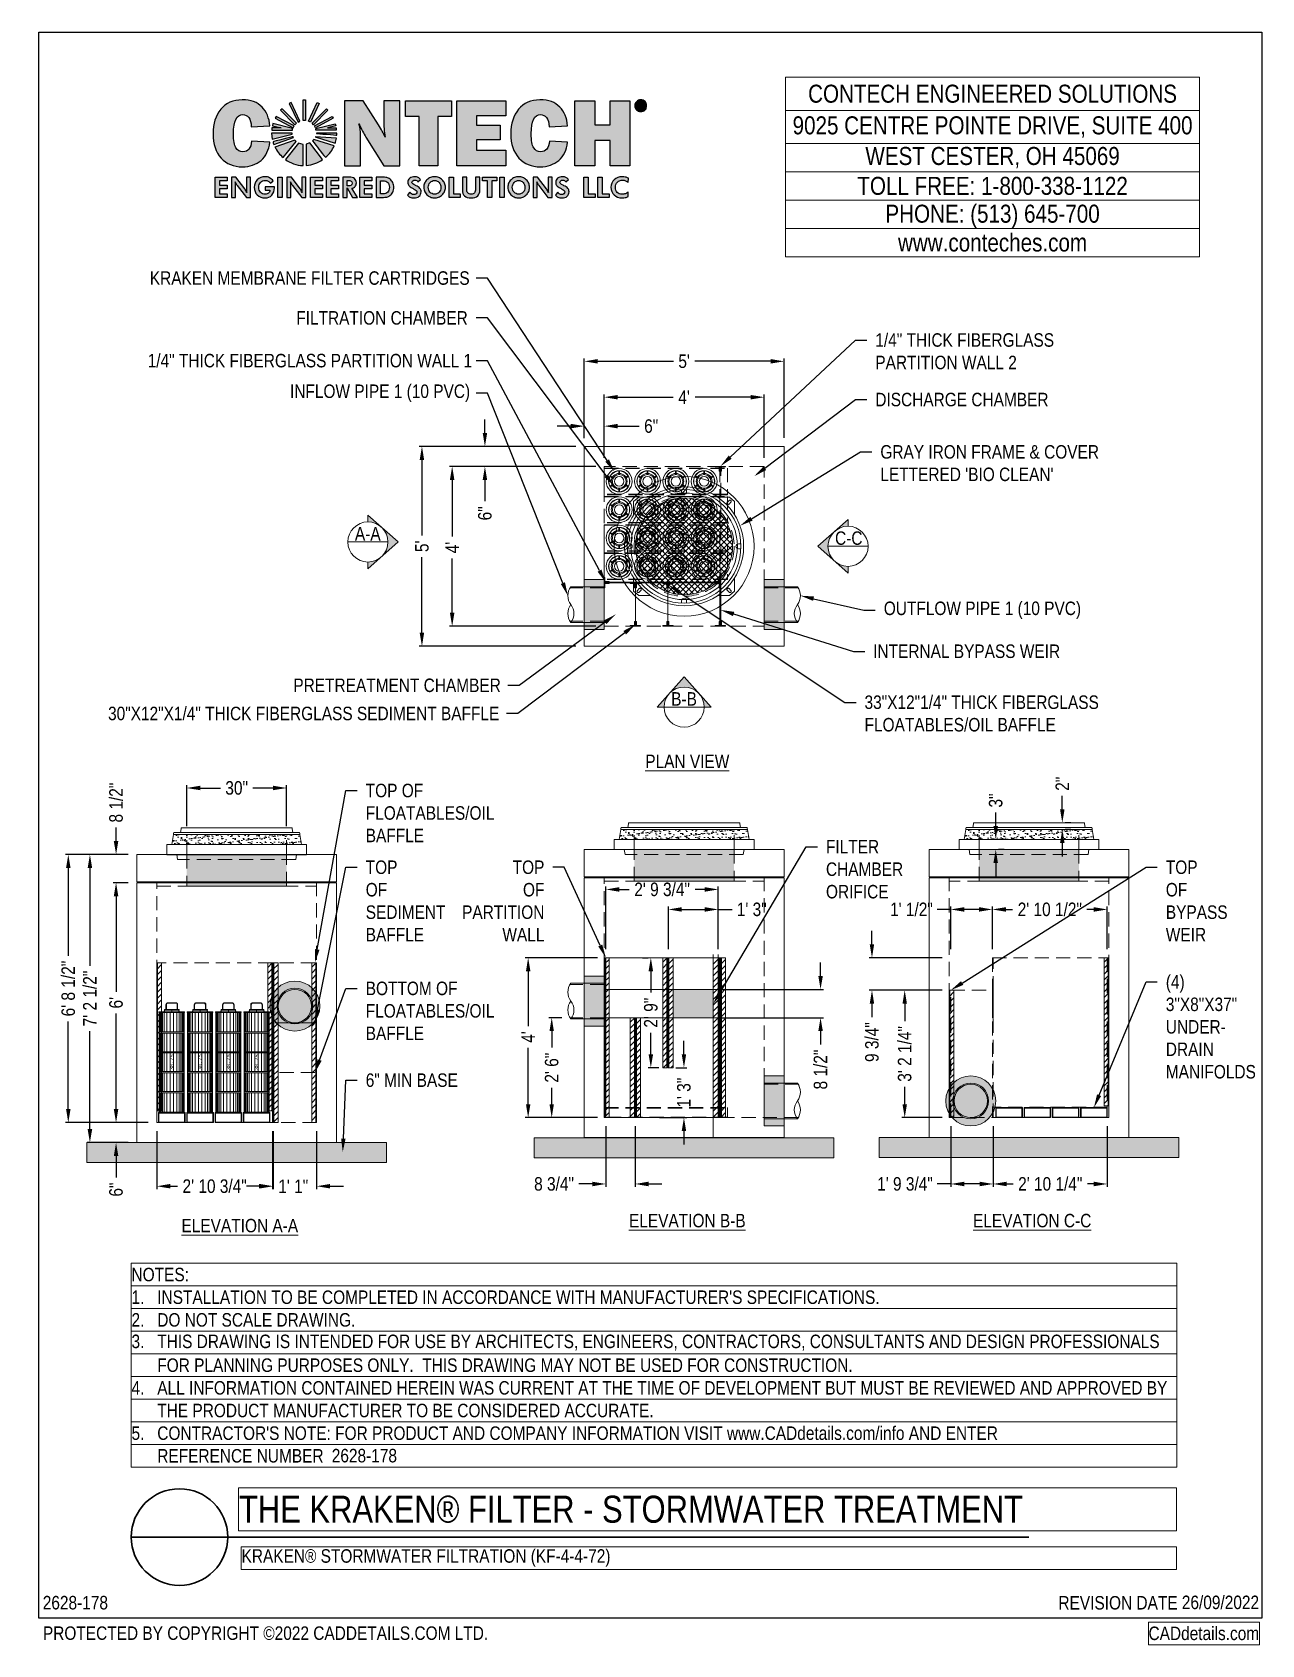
# Model space of a CAD drawing. Extents: x -1 to 216, y -5 to 280.
import ezdxf
from ezdxf import colors
from ezdxf.entities.mleader import LeaderData, LeaderLine
from ezdxf.math import Vec2, Vec3

# ---------------------------------------------------------------- set-up
doc = ezdxf.new("R2010")
doc.units = 0
doc.header["$LTSCALE"] = 10
doc.header["$MEASUREMENT"] = 0
doc.header["$PDMODE"] = 35
doc.linetypes.add('DASHED2', pattern=[0.375, 0.25, -0.125])
doc.linetypes.add('HIDDEN', pattern=[0.375, 0.25, -0.125])
doc.layers.get('0').update_dxf_attribs({"linetype": 'CONTINUOUS'})
doc.layers.get('Defpoints').update_dxf_attribs({"linetype": 'CONTINUOUS'})
for name, color, linetype in [('2628-LOGO$0$CADdetails-2-FINELIGHT', 2, 'CONTINUOUS'), ('2628-LOGO$0$CADdetails-7-VERYFINE', 7, 'CONTINUOUS'), ('2628-LOGO$0$CADdetails-9-EXTRAFINE', 9, 'CONTINUOUS'), ('2628-LOGO$0$CADdetails-FRAME', 7, 'CONTINUOUS'), ('CADdetails-9-TITLEBLOCK', 7, 'CONTINUOUS')]:
    doc.layers.add(name, color=color, linetype=linetype)
for name, color, linetype, lineweight in [('CADdetails-1-ANNO', 41, 'CONTINUOUS', 5), ('CADdetails-2-HATCH', 8, 'CONTINUOUS', 5), ('CADdetails-3-FINE', 11, 'CONTINUOUS', 5), ('CADdetails-3-HIDDEN', 11, 'HIDDEN', 5), ('CADdetails-4-LIGHT', 3, 'CONTINUOUS', 13), ('CADdetails-5-MEDIUM', 4, 'CONTINUOUS', 18), ('CADdetails-6-HEAVY', 6, 'CONTINUOUS', 30)]:
    doc.layers.add(name, color=color, linetype=linetype, lineweight=lineweight)
doc.styles.add('2628-LOGO$0$CADdetails-DIMENSIONS', font='ARIALN.TTF', dxfattribs={"height": 2.38})
doc.styles.add('2628-LOGO$0$CADdetails-NOTES', font='ARIALN.TTF', dxfattribs={"height": 2.38})
doc.styles.add('CADdetails-DETAILTITLE', font='ARIALN.TTF', dxfattribs={"height": 4.77})
doc.styles.add('CADdetails-DIMENSIONS', font='ARIALN.TTF', dxfattribs={"height": 2.38})
doc.styles.add('CADdetails-NOTES', font='ARIALN.TTF', dxfattribs={"height": 2.38})
doc.styles.get("Standard").update_dxf_attribs({"font": 'lucon.TTF', "height": 2})
doc.dimstyles.new('CADdetails-DIM', dxfattribs={"dimtxt": 2.38, "dimasz": 2.38, "dimexe": 0.5, "dimexo": 1.5, "dimgap": 1, "dimtad": 0, "dimzin": 0, "dimdsep": 46, "dimtxsty": 'CADdetails-DIMENSIONS', "dimcen": 1, "dimclrd": 256, "dimclre": 256, "dimclrt": 256, "dimadec": 0, "dimazin": 0, "dimtfac": 1, "dimtofl": 0, "dimtmove": 0, "dimatfit": 3, "dimfxl": 1, "dimtolj": 1, "dimtzin": 0, "dimarcsym": 0})

msp = doc.modelspace()

# ---------------------------------------------------------------- texts
at = {"layer": 'CADdetails-1-ANNO', "char_height": 2.38, "style": 'CADdetails-NOTES'}
for s, width, gutter_width, insert, attachment_point in [('A-A', 1.3852, 11.9, (55.82, 192.644), 1), ('C-C', 1.3852, 11.9, (140.629, 191.877), 1), ('B-B', 1.3852, 11.9, (111.681, 163.491), 1), ('{\\LPLAN VIEW}', 65.0706, 17.002, (114.53, 152.459), 2), ('{\\LELEVATION B-B}', 65.0706, 17.002, (114.53, 71.386), 2), ('{\\LELEVATION C-C}', 65.0706, 17.002, (175.445, 71.386), 2), ('{\\LELEVATION A-A}', 65.0706, 17.002, (35.49, 70.504), 2)]:
    msp.add_mtext_dynamic_manual_height_columns(s, width=width, gutter_width=gutter_width, heights=[0], dxfattribs=dict(at, insert=insert, attachment_point=attachment_point))
at = {"layer": 'CADdetails-4-LIGHT', "char_height": 0.6616, "attachment_point": 5, "rotation": 90}
for insert in [(23.463, 98.15), (28.462, 98.15), (33.462, 98.15), (38.461, 98.15)]:
    msp.add_mtext('\\A1;30.75', dxfattribs=dict(at, insert=insert))

# ---------------------------------------------------------------- blocks, each defined once
blk = doc.blocks.new('*T34')
at = {"layer": 'Defpoints', "color": 8, "linetype": 'ByBlock', "lineweight": 0, "transparency": 16777216}
for p, q in [((0, 0), (73.1, 0)), ((0, 0), (0, -31.71)), ((73.1, 0), (73.1, -31.71)), ((0, -5.89), (73.1, -5.89)), ((0, -11.71), (73.1, -11.71)), ((0, -16.71), (73.1, -16.71)), ((0, -21.71), (73.1, -21.71)), ((0, -26.71), (73.1, -26.71)), ((0, -31.71), (73.1, -31.71))]:
    blk.add_line(p, q, dxfattribs=at)
at = {"layer": '2628-LOGO$0$CADdetails-2-FINELIGHT', "transparency": 16777216, "char_height": 3.18, "width": 72.9823, "style": '2628-LOGO$0$CADdetails-NOTES'}
for s, insert, attachment_point in [('CONTECH ENGINEERED SOLUTIONS', (36.55, -2.94), 5), ('9025 CENTRE POINTE DRIVE, SUITE 400 ', (36.55, -8.8), 5), ('WEST CESTER, OH 45069', (36.55, -14.21), 5), ('TOLL FREE: 1-800-338-1122', (36.55, -19.21), 5), ('PHONE: (513) 645-700', (36.55, -26.65), 8), ('www.conteches.com', (36.55, -29.21), 5)]:
    blk.add_mtext(s, dxfattribs=dict(at, insert=insert, attachment_point=attachment_point))
blk = doc.blocks.new('*T35')
at = {"layer": 'Defpoints', "color": 8, "linetype": 'ByBlock', "lineweight": 0, "transparency": 16777216}
for p, q in [((0, 0), (184.71, 0)), ((0, 0), (0, -36)), ((184.71, 0), (184.71, -36)), ((0, -4), (184.71, -4)), ((0, -8), (184.71, -8)), ((0, -12), (184.71, -12)), ((0, -16), (184.71, -16)), ((0, -20), (184.71, -20)), ((0, -24), (184.71, -24)), ((0, -28), (184.71, -28)), ((0, -32), (184.71, -32)), ((0, -36), (184.71, -36))]:
    blk.add_line(p, q, dxfattribs=at)
at = {"layer": '2628-LOGO$0$CADdetails-FRAME', "transparency": 16777216, "char_height": 2.38, "width": 184.5948, "attachment_point": 4, "style": '2628-LOGO$0$CADdetails-NOTES'}
for s, insert in [('NOTES:', (0.06, -2)), ("1.   INSTALLATION TO BE COMPLETED IN ACCORDANCE WITH MANUFACTURER'S SPECIFICATIONS.", (0.06, -6)), ('2.   DO NOT SCALE DRAWING.', (0.06, -10)), ('3.   THIS DRAWING IS INTENDED FOR USE BY ARCHITECTS, ENGINEERS, CONTRACTORS, CONSULTANTS AND DESIGN PROFESSIONALS', (0.06, -14)), ('      FOR PLANNING PURPOSES ONLY.  THIS DRAWING MAY NOT BE USED FOR CONSTRUCTION.', (0.06, -18)), ('4.   ALL INFORMATION CONTAINED HEREIN WAS CURRENT AT THE TIME OF DEVELOPMENT BUT MUST BE REVIEWED AND APPROVED BY', (0.06, -22)), ('      THE PRODUCT MANUFACTURER TO BE CONSIDERED ACCURATE.', (0.06, -26)), ("5.   CONTRACTOR'S NOTE: FOR PRODUCT AND COMPANY INFORMATION VISIT www.CADdetails.com/info AND ENTER", (0.06, -30)), ('      REFERENCE NUMBER', (0.06, -34))]:
    blk.add_mtext(s, dxfattribs=dict(at, insert=insert))
blk = doc.blocks.new('*T36')
at = {"layer": 'Defpoints', "color": 8, "linetype": 'ByBlock', "lineweight": 0, "transparency": 16777216}
for p, q in [((0, 0), (19.6, 0)), ((0, 0), (0, -4)), ((19.6, 0), (19.6, -4)), ((0, -4), (19.6, -4))]:
    blk.add_line(p, q, dxfattribs=at)
at = {"layer": '2628-LOGO$0$CADdetails-7-VERYFINE', "transparency": 16777216, "insert": (19.54, -2), "char_height": 2.38, "width": 19.4793, "attachment_point": 6, "style": '2628-LOGO$0$CADdetails-NOTES'}
blk.add_mtext('CADdetails.com', dxfattribs=at)
blk = doc.blocks.new('2628-LOGO')
at = {"layer": '2628-LOGO$0$CADdetails-9-EXTRAFINE', "true_color": 0x024385}
h = blk.add_hatch(color=156, dxfattribs=at)
h.dxf.hatch_style = 2
h.set_gradient(color1=(2, 67, 133), color2=(2, 67, 133), name='INVCYLINDER')
edge = h.paths.add_edge_path()
edge.add_spline(control_points=[(36.03, 265.49), (36.43, 265.49), (36.78, 265.32), (37.07, 264.98)], knot_values=[11, 11, 11, 11, 12, 12, 12, 12], degree=3, periodic=0)
edge.add_spline(control_points=[(37.07, 264.98), (37.36, 264.64), (37.51, 264.08), (37.51, 263.32)], knot_values=[10, 10, 10, 10, 11, 11, 11, 11], degree=3, periodic=0)
edge.add_spline(control_points=[(37.51, 263.32), (37.51, 263.32), (40.79, 263.49), (40.79, 263.49)], knot_values=[9.00001, 9.00001, 9.00001, 9.00001, 10, 10, 10, 10], degree=3, periodic=0)
edge.add_spline(control_points=[(40.79, 263.49), (40.69, 264.88), (40.23, 266), (39.41, 266.83)], knot_values=[8, 8, 8, 8, 9, 9, 9, 9], degree=3, periodic=0)
edge.add_spline(control_points=[(39.41, 266.83), (38.6, 267.67), (37.43, 268.09), (35.92, 268.09)], knot_values=[7, 7, 7, 7, 8, 8, 8, 8], degree=3, periodic=0)
edge.add_spline(control_points=[(35.92, 268.09), (34.29, 268.09), (33.03, 267.54), (32.12, 266.44)], knot_values=[6, 6, 6, 6, 7, 7, 7, 7], degree=3, periodic=0)
edge.add_spline(control_points=[(32.12, 266.44), (31.21, 265.34), (30.76, 263.89), (30.76, 262.09)], knot_values=[5, 5, 5, 5, 6, 6, 6, 6], degree=3, periodic=0)
edge.add_spline(control_points=[(30.76, 262.09), (30.76, 260.28), (31.24, 258.85), (32.19, 257.82)], knot_values=[4, 4, 4, 4, 5, 5, 5, 5], degree=3, periodic=0)
edge.add_spline(control_points=[(32.19, 257.82), (33.15, 256.79), (34.41, 256.28), (35.96, 256.28)], knot_values=[3, 3, 3, 3, 4, 4, 4, 4], degree=3, periodic=0)
edge.add_spline(control_points=[(35.96, 256.28), (37.26, 256.28), (38.35, 256.65), (39.24, 257.4)], knot_values=[2, 2, 2, 2, 3, 3, 3, 3], degree=3, periodic=0)
edge.add_spline(control_points=[(39.24, 257.4), (40.12, 258.15), (40.64, 259.23), (40.79, 260.64)], knot_values=[1, 1, 1, 1, 2, 2, 2, 2], degree=3, periodic=0)
edge.add_spline(control_points=[(40.79, 260.64), (40.79, 260.64), (37.58, 260.83), (37.58, 260.83)], knot_values=[0.00001, 0.00001, 0.00001, 0.00001, 1, 1, 1, 1], degree=3, periodic=0)
edge.add_spline(control_points=[(37.58, 260.83), (37.47, 259.57), (36.95, 258.93), (36.02, 258.93)], knot_values=[15, 15, 15, 15, 16, 16, 16, 16], degree=3, periodic=0)
edge.add_spline(control_points=[(36.02, 258.93), (35.49, 258.93), (35.09, 259.16), (34.8, 259.6)], knot_values=[14, 14, 14, 14, 15, 15, 15, 15], degree=3, periodic=0)
edge.add_spline(control_points=[(34.8, 259.6), (34.51, 260.05), (34.37, 260.9), (34.37, 262.15)], knot_values=[13, 13, 13, 13, 14, 14, 14, 14], degree=3, periodic=0)
edge.add_spline(control_points=[(34.37, 262.15), (34.37, 264.38), (34.92, 265.49), (36.03, 265.49)], knot_values=[12, 12, 12, 12, 13, 13, 13, 13], degree=3, periodic=0)
at = {"layer": '2628-LOGO$0$CADdetails-9-EXTRAFINE', "true_color": 0x387c2b}
h = blk.add_hatch(color=97, dxfattribs=at)
h.set_gradient(color1=(56, 124, 43), color2=(56, 124, 43), tint=1, name='INVCYLINDER')
h.paths.add_polyline_path([(42.78, 263.11), (41.17, 263.11), (41.17, 262.72), (44.8, 262.72), (44.8, 262.99), (41.33, 263.88), (41.24, 263.5)])
h.paths.add_polyline_path([(41.74, 264.81), (44.9, 263.11), (45.08, 263.45), (41.92, 265.15)])
h.paths.add_polyline_path([(42.69, 266.22), (45.22, 263.66), (45.49, 263.93), (42.96, 266.49)])
h.paths.add_polyline_path([(44.23, 267.41), (45.77, 264.14), (46.11, 264.3), (44.57, 267.58)])
h.paths.add_polyline_path([(50.96, 263.11), (52.52, 263.11), (52.52, 262.72), (48.94, 262.72), (48.94, 262.99), (52.36, 263.85), (52.44, 263.49)])
h.paths.add_polyline_path([(52, 264.81), (48.84, 263.11), (48.66, 263.45), (51.82, 265.15)])
h.paths.add_polyline_path([(51.05, 266.22), (48.52, 263.66), (48.25, 263.93), (50.78, 266.49)])
h.paths.add_polyline_path([(49.51, 267.41), (47.97, 264.14), (47.63, 264.3), (49.17, 267.58)])
h.paths.add_polyline_path([(47.08, 268.06), (47.08, 264.44), (46.7, 264.44), (46.7, 268.06)])
edge = h.paths.add_edge_path()
edge.add_spline(control_points=[(46.66, 256.47), (45.52, 256.48), (44.39, 256.88), (43.55, 257.55), (43.55, 257.55), (45.86, 260.44), (45.86, 260.44), (45.86, 260.44), (46.66, 260.18), (46.66, 260.18), (46.66, 260.18), (46.66, 256.47), (46.66, 256.47), (46.66, 256.47), (46.66, 256.47), (46.66, 256.47)], knot_values=[0, 0, 0, 0, 1, 1, 1, 2, 2, 2, 3, 3, 3, 4, 4, 4, 5, 5, 5, 5], degree=3, periodic=0)
edge = h.paths.add_edge_path()
edge.add_spline(control_points=[(50.12, 257.51), (49.28, 256.93), (48.31, 256.57), (47.22, 256.48), (47.22, 256.48), (47.22, 260.24), (47.22, 260.24), (47.22, 260.24), (47.86, 260.49), (47.86, 260.49), (47.86, 260.49), (50.12, 257.51), (50.12, 257.51), (50.12, 257.51), (50.12, 257.51), (50.12, 257.51)], knot_values=[0, 0, 0, 0, 1, 1, 1, 2, 2, 2, 3, 3, 3, 4, 4, 4, 5, 5, 5, 5], degree=3, periodic=0)
edge = h.paths.add_edge_path()
edge.add_spline(control_points=[(45.45, 260.74), (45.45, 260.74), (43.14, 257.87), (43.14, 257.87), (42.57, 258.37), (42.04, 259.06), (41.7, 259.7), (41.7, 259.7), (45.22, 260.97), (45.22, 260.97), (45.22, 260.97), (45.45, 260.74), (45.45, 260.74), (45.45, 260.74), (45.45, 260.74), (45.45, 260.74)], knot_values=[0, 0, 0, 0, 1, 1, 1, 2, 2, 2, 3, 3, 3, 4, 4, 4, 5, 5, 5, 5], degree=3, periodic=0)
edge = h.paths.add_edge_path()
edge.add_spline(control_points=[(52.13, 259.93), (51.87, 259.2), (51.32, 258.5), (50.63, 257.93), (49.83, 258.81), (49.1, 259.87), (48.35, 260.82), (48.35, 260.82), (48.54, 261.07), (48.54, 261.07), (48.54, 261.07), (52.13, 259.93), (52.13, 259.93), (52.13, 259.93), (52.13, 259.93), (52.13, 259.93)], knot_values=[0, 0, 0, 0, 1, 1, 1, 2, 2, 2, 3, 3, 3, 4, 4, 4, 5, 5, 5, 5], degree=3, periodic=0)
edge = h.paths.add_edge_path()
edge.add_spline(control_points=[(44.96, 261.4), (44.96, 261.4), (41.49, 260.17), (41.49, 260.17), (41.42, 260.29), (41.38, 260.48), (41.35, 260.66), (41.34, 260.66), (44.9, 261.56), (44.9, 261.56), (44.9, 261.56), (44.96, 261.4), (44.96, 261.4), (44.96, 261.4), (44.96, 261.4), (44.96, 261.4)], knot_values=[0, 0, 0, 0, 1, 1, 1, 2, 2, 2, 3, 3, 3, 4, 4, 4, 5, 5, 5, 5], degree=3, periodic=0)
edge = h.paths.add_edge_path()
edge.add_spline(control_points=[(52.54, 261.28), (52.51, 261), (52.4, 260.68), (52.33, 260.4), (52.33, 260.4), (48.77, 261.54), (48.77, 261.54), (48.77, 261.54), (52.54, 261.28), (52.54, 261.28), (52.54, 261.28), (52.54, 261.28), (52.54, 261.28)], knot_values=[0, 0, 0, 0, 1, 1, 1, 2, 2, 2, 3, 3, 3, 4, 4, 4, 4], degree=3, periodic=0)
edge = h.paths.add_edge_path()
edge.add_spline(control_points=[(44.73, 262.21), (44.74, 262.21), (44.76, 262.06), (44.76, 262), (44.76, 262), (41.21, 261.11), (41.21, 261.11), (41.21, 261.11), (41.11, 262.21), (41.11, 262.21), (41.12, 262.21), (44.73, 262.21), (44.73, 262.21), (44.73, 262.21), (44.73, 262.21), (44.73, 262.21)], knot_values=[0, 0, 0, 0, 1, 1, 1, 2, 2, 2, 3, 3, 3, 4, 4, 4, 5, 5, 5, 5], degree=3, periodic=0)
edge = h.paths.add_edge_path()
edge.add_spline(control_points=[(52.61, 261.84), (52.61, 261.84), (49.04, 262.11), (49.04, 262.13), (49.04, 262.13), (49.03, 262.21), (49.03, 262.21), (49.03, 262.21), (52.62, 262.21), (52.62, 262.21), (52.62, 262.21), (52.61, 261.84), (52.61, 261.84), (52.61, 261.84), (52.61, 261.84), (52.61, 261.84)], knot_values=[0, 0, 0, 0, 1, 1, 1, 2, 2, 2, 3, 3, 3, 4, 4, 4, 5, 5, 5, 5], degree=3, periodic=0)
at = {"layer": '2628-LOGO$0$CADdetails-9-EXTRAFINE', "true_color": 0x024385}
h = blk.add_hatch(color=156, dxfattribs=at)
h.dxf.hatch_style = 2
h.set_gradient(color1=(2, 67, 133), color2=(2, 67, 133), name='INVCYLINDER')
edge = h.paths.add_edge_path()
edge.add_spline(control_points=[(53.96, 256.42), (53.96, 256.42), (53.96, 256.42), (53.96, 267.88), (53.96, 267.88), (53.96, 267.88), (57.29, 267.88), (57.29, 267.88), (57.29, 267.88), (59.96, 263.68), (59.96, 263.68), (60.49, 262.85), (60.89, 262.12), (61.17, 261.48), (60.99, 262.46), (60.9, 263.47), (60.9, 264.49), (60.9, 264.49), (60.9, 267.88), (60.9, 267.88), (60.9, 267.88), (63.76, 267.88), (63.76, 267.88), (63.76, 267.88), (63.76, 256.42), (63.76, 256.42), (63.76, 256.42), (60.9, 256.42), (60.9, 256.42), (60.9, 256.42), (57.76, 261.48), (57.76, 261.48), (57.36, 262.13), (56.95, 262.92), (56.54, 263.85), (56.72, 263.11), (56.82, 262.49), (56.82, 261.97), (56.82, 261.97), (56.82, 256.42), (56.82, 256.42), (56.82, 256.42), (53.96, 256.42), (53.96, 256.42), (53.96, 256.42)], knot_values=[0, 0, 0, 0, 0.5, 0.5, 1, 1, 1, 2, 2, 2, 3, 3, 3, 4, 4, 4, 5, 5, 5, 6, 6, 6, 7, 7, 7, 8, 8, 8, 9, 9, 9, 10, 10, 10, 11, 11, 11, 12, 12, 12, 13, 13, 13, 14, 14, 14, 14], degree=3, periodic=0)
h = blk.add_hatch(color=156, dxfattribs=at)
h.dxf.hatch_style = 2
h.set_gradient(color1=(2, 67, 133), color2=(2, 67, 133), name='INVCYLINDER')
h.paths.add_polyline_path([(70.47, 265.14), (70.47, 256.42), (67.14, 256.42), (67.14, 265.14), (64.76, 265.14), (64.76, 267.88), (72.85, 267.88), (72.85, 265.14)])
h = blk.add_hatch(color=156, dxfattribs=at)
h.dxf.hatch_style = 2
h.set_gradient(color1=(2, 67, 133), color2=(2, 67, 133), name='INVCYLINDER')
h.paths.add_polyline_path([(82.47, 259.16), (82.47, 256.42), (73.85, 256.42), (73.85, 267.88), (82.47, 267.88), (82.47, 265.24), (77.3, 265.24), (77.3, 263.57), (81.48, 263.57), (81.48, 261.03), (77.3, 261.03), (77.3, 259.16)])
h = blk.add_hatch(color=156, dxfattribs=at)
h.dxf.hatch_style = 2
h.set_gradient(color1=(2, 67, 133), color2=(2, 67, 133), name='INVCYLINDER')
edge = h.paths.add_edge_path()
edge.add_spline(control_points=[(88.63, 265.46), (89.02, 265.46), (89.37, 265.28), (89.66, 264.94)], knot_values=[11, 11, 11, 11, 12, 12, 12, 12], degree=3, periodic=0)
edge.add_spline(control_points=[(89.66, 264.94), (89.96, 264.6), (90.11, 264.05), (90.11, 263.28)], knot_values=[10, 10, 10, 10, 11, 11, 11, 11], degree=3, periodic=0)
edge.add_spline(control_points=[(90.11, 263.28), (90.11, 263.28), (93.39, 263.46), (93.39, 263.46)], knot_values=[9.00001, 9.00001, 9.00001, 9.00001, 10, 10, 10, 10], degree=3, periodic=0)
edge.add_spline(control_points=[(93.39, 263.46), (93.28, 264.85), (92.82, 265.96), (92.01, 266.8)], knot_values=[8, 8, 8, 8, 9, 9, 9, 9], degree=3, periodic=0)
edge.add_spline(control_points=[(92.01, 266.8), (91.19, 267.64), (90.03, 268.06), (88.51, 268.06)], knot_values=[7, 7, 7, 7, 8, 8, 8, 8], degree=3, periodic=0)
edge.add_spline(control_points=[(88.51, 268.06), (86.89, 268.06), (85.62, 267.51), (84.71, 266.4)], knot_values=[6, 6, 6, 6, 7, 7, 7, 7], degree=3, periodic=0)
edge.add_spline(control_points=[(84.71, 266.4), (83.81, 265.3), (83.35, 263.85), (83.35, 262.05)], knot_values=[5, 5, 5, 5, 6, 6, 6, 6], degree=3, periodic=0)
edge.add_spline(control_points=[(83.35, 262.05), (83.35, 260.24), (83.83, 258.82), (84.79, 257.79)], knot_values=[4, 4, 4, 4, 5, 5, 5, 5], degree=3, periodic=0)
edge.add_spline(control_points=[(84.79, 257.79), (85.75, 256.76), (87, 256.24), (88.56, 256.24)], knot_values=[3, 3, 3, 3, 4, 4, 4, 4], degree=3, periodic=0)
edge.add_spline(control_points=[(88.56, 256.24), (89.85, 256.24), (90.94, 256.62), (91.83, 257.37)], knot_values=[2, 2, 2, 2, 3, 3, 3, 3], degree=3, periodic=0)
edge.add_spline(control_points=[(91.83, 257.37), (92.72, 258.12), (93.24, 259.2), (93.39, 260.6)], knot_values=[1, 1, 1, 1, 2, 2, 2, 2], degree=3, periodic=0)
edge.add_spline(control_points=[(93.39, 260.6), (93.39, 260.6), (90.17, 260.79), (90.17, 260.79)], knot_values=[0.00001, 0.00001, 0.00001, 0.00001, 1, 1, 1, 1], degree=3, periodic=0)
edge.add_spline(control_points=[(90.17, 260.79), (90.06, 259.53), (89.54, 258.9), (88.61, 258.9)], knot_values=[15, 15, 15, 15, 16, 16, 16, 16], degree=3, periodic=0)
edge.add_spline(control_points=[(88.61, 258.9), (88.09, 258.9), (87.69, 259.12), (87.4, 259.57)], knot_values=[14, 14, 14, 14, 15, 15, 15, 15], degree=3, periodic=0)
edge.add_spline(control_points=[(87.4, 259.57), (87.11, 260.02), (86.96, 260.86), (86.96, 262.11)], knot_values=[13, 13, 13, 13, 14, 14, 14, 14], degree=3, periodic=0)
edge.add_spline(control_points=[(86.96, 262.11), (86.96, 264.34), (87.52, 265.46), (88.63, 265.46)], knot_values=[12, 12, 12, 12, 13, 13, 13, 13], degree=3, periodic=0)
h = blk.add_hatch(color=156, dxfattribs=at)
h.dxf.hatch_style = 2
h.set_gradient(color1=(2, 67, 133), color2=(2, 67, 133), name='INVCYLINDER')
h.paths.add_polyline_path([(104.4, 267.88), (104.4, 256.42), (100.88, 256.42), (100.88, 260.88), (98.19, 260.88), (98.19, 256.42), (94.67, 256.42), (94.67, 267.88), (98.19, 267.88), (98.19, 263.67), (100.88, 263.67), (100.88, 267.88)])
h = blk.add_hatch(color=156, dxfattribs=at)
h.dxf.hatch_style = 2
h.set_gradient(color1=(2, 67, 133), color2=(2, 67, 133), name='INVCYLINDER')
edge = h.paths.add_edge_path()
edge.add_spline(control_points=[(106.31, 268.06), (106.46, 268.06), (106.59, 268.03), (106.72, 267.98), (106.85, 267.93), (106.96, 267.85), (107.06, 267.75), (107.15, 267.65), (107.23, 267.54), (107.28, 267.42), (107.33, 267.29), (107.35, 267.16), (107.35, 267.02), (107.35, 266.88), (107.33, 266.74), (107.28, 266.62), (107.23, 266.49), (107.15, 266.38), (107.05, 266.28), (106.95, 266.18), (106.84, 266.11), (106.71, 266.06), (106.58, 266), (106.45, 265.98), (106.31, 265.98), (106.18, 265.98), (106.04, 266), (105.91, 266.06), (105.79, 266.11), (105.68, 266.19), (105.57, 266.29), (105.48, 266.39), (105.4, 266.5), (105.35, 266.63), (105.3, 266.75), (105.27, 266.88), (105.27, 267.02), (105.27, 267.16), (105.3, 267.29), (105.35, 267.42), (105.41, 267.55), (105.49, 267.66), (105.59, 267.76), (105.69, 267.86), (105.79, 267.93), (105.92, 267.98), (106.04, 268.03), (106.17, 268.06), (106.31, 268.06)], knot_values=[0, 0, 0, 0, 1, 1, 1, 2, 2, 2, 3, 3, 3, 4, 4, 4, 5, 5, 5, 6, 6, 6, 7, 7, 7, 8, 8, 8, 9, 9, 9, 10, 10, 10, 11, 11, 11, 12, 12, 12, 13, 13, 13, 14, 14, 14, 15, 15, 15, 16, 16, 16, 16], degree=3, periodic=0)
edge = h.paths.add_edge_path(flags=16)
edge.add_spline(control_points=[(106.31, 267.9), (106.19, 267.9), (106.08, 267.88), (105.98, 267.84), (105.87, 267.8), (105.78, 267.73), (105.7, 267.65), (105.61, 267.56), (105.54, 267.46), (105.5, 267.36), (105.45, 267.25), (105.43, 267.13), (105.43, 267.02), (105.43, 266.9), (105.45, 266.79), (105.5, 266.68), (105.54, 266.58), (105.6, 266.48), (105.69, 266.4), (105.77, 266.31), (105.87, 266.25), (105.97, 266.2), (106.08, 266.16), (106.19, 266.13), (106.3, 266.13), (106.42, 266.13), (106.54, 266.16), (106.65, 266.2), (106.76, 266.24), (106.85, 266.31), (106.94, 266.39), (107.02, 266.47), (107.09, 266.57), (107.13, 266.67), (107.18, 266.78), (107.2, 266.89), (107.2, 267), (107.2, 267.13), (107.18, 267.24), (107.14, 267.35), (107.09, 267.46), (107.03, 267.55), (106.95, 267.64), (106.86, 267.72), (106.76, 267.79), (106.66, 267.84), (106.55, 267.88), (106.44, 267.9), (106.31, 267.9)], knot_values=[0, 0, 0, 0, 1, 1, 1, 2, 2, 2, 3, 3, 3, 4, 4, 4, 5, 5, 5, 6, 6, 6, 7, 7, 7, 8, 8, 8, 9, 9, 9, 10, 10, 10, 11, 11, 11, 12, 12, 12, 13, 13, 13, 14, 14, 14, 15, 15, 15, 16, 16, 16, 16], degree=3, periodic=0)
h = blk.add_hatch(color=156, dxfattribs=at)
h.dxf.hatch_style = 2
h.set_gradient(color1=(2, 67, 133), color2=(2, 67, 133), name='INVCYLINDER')
edge = h.paths.add_edge_path()
edge.add_spline(control_points=[(105.89, 267.62), (105.89, 267.62), (106.34, 267.62), (106.34, 267.62), (106.5, 267.62), (106.62, 267.59), (106.71, 267.54), (106.79, 267.49), (106.83, 267.41), (106.83, 267.3), (106.83, 267.22), (106.81, 267.15), (106.77, 267.09), (106.72, 267.04), (106.66, 267), (106.57, 266.98), (106.57, 266.98), (106.83, 266.46), (106.83, 266.46), (106.83, 266.46), (106.55, 266.46), (106.55, 266.46), (106.55, 266.46), (106.32, 266.94), (106.32, 266.94), (106.32, 266.94), (106.14, 266.94), (106.14, 266.94), (106.14, 266.94), (106.14, 266.46), (106.14, 266.46), (106.14, 266.46), (105.89, 266.46), (105.89, 266.46), (105.89, 266.46), (105.89, 267.62), (105.89, 267.62)], knot_values=[0, 0, 0, 0, 1, 1, 1, 2, 2, 2, 3, 3, 3, 4, 4, 4, 5, 5, 5, 6, 6, 6, 7, 7, 7, 8, 8, 8, 9, 9, 9, 10, 10, 10, 11, 11, 11, 12, 12, 12, 12], degree=3, periodic=0)
edge = h.paths.add_edge_path(flags=16)
edge.add_spline(control_points=[(106.14, 267.46), (106.14, 267.46), (106.14, 267.1), (106.14, 267.1), (106.14, 267.1), (106.31, 267.1), (106.31, 267.1), (106.4, 267.1), (106.47, 267.11), (106.51, 267.14), (106.55, 267.17), (106.58, 267.21), (106.58, 267.28), (106.58, 267.34), (106.55, 267.39), (106.51, 267.42), (106.46, 267.45), (106.39, 267.46), (106.29, 267.46), (106.29, 267.46), (106.14, 267.46), (106.14, 267.46)], knot_values=[0, 0, 0, 0, 1, 1, 1, 2, 2, 2, 3, 3, 3, 4, 4, 4, 5, 5, 5, 6, 6, 6, 7, 7, 7, 7], degree=3, periodic=0)
h = blk.add_hatch(color=156, dxfattribs=at)
h.dxf.hatch_style = 2
h.set_gradient(color1=(2, 67, 133), color2=(2, 67, 133), name='INVCYLINDER')
h.paths.add_polyline_path([(31.16, 250.84), (31.16, 254.41), (33.26, 254.41), (33.26, 253.77), (31.92, 253.77), (31.92, 253.03), (33.26, 253.03), (33.26, 252.38), (31.92, 252.38), (31.92, 251.49), (33.26, 251.49), (33.26, 250.84)])
h = blk.add_hatch(color=156, dxfattribs=at)
h.dxf.hatch_style = 2
h.set_gradient(color1=(2, 67, 133), color2=(2, 67, 133), name='INVCYLINDER')
edge = h.paths.add_edge_path()
edge.add_spline(control_points=[(37.39, 250.84), (37.39, 250.84), (37.39, 250.84), (36.64, 250.84), (36.64, 250.84), (36.64, 250.84), (35.01, 252.96), (35.01, 252.96), (34.97, 253.02), (34.92, 253.1), (34.86, 253.2), (34.81, 253.31), (34.75, 253.44), (34.69, 253.59), (34.71, 253.48), (34.72, 253.38), (34.73, 253.28), (34.74, 253.17), (34.74, 253.04), (34.74, 252.88), (34.74, 252.88), (34.74, 250.84), (34.74, 250.84), (34.74, 250.84), (34.01, 250.84), (34.01, 250.84), (34.01, 250.84), (34.01, 254.41), (34.01, 254.41), (34.01, 254.41), (34.81, 254.41), (34.81, 254.41), (34.81, 254.41), (36.39, 252.33), (36.39, 252.33), (36.43, 252.27), (36.48, 252.19), (36.54, 252.08), (36.59, 251.98), (36.65, 251.85), (36.71, 251.71), (36.69, 251.81), (36.68, 251.92), (36.67, 252.02), (36.66, 252.13), (36.66, 252.26), (36.66, 252.41), (36.66, 252.41), (36.66, 254.41), (36.66, 254.41), (36.66, 254.41), (37.39, 254.41), (37.39, 254.41), (37.39, 254.41), (37.39, 250.84), (37.39, 250.84), (37.39, 250.84)], knot_values=[0, 0, 0, 0, 0.5, 0.5, 1, 1, 1, 2, 2, 2, 3, 3, 3, 4, 4, 4, 5, 5, 5, 6, 6, 6, 7, 7, 7, 8, 8, 8, 9, 9, 9, 10, 10, 10, 11, 11, 11, 12, 12, 12, 13, 13, 13, 14, 14, 14, 15, 15, 15, 16, 16, 16, 17, 17, 17, 18, 18, 18, 18], degree=3, periodic=0)
h = blk.add_hatch(color=156, dxfattribs=at)
h.dxf.hatch_style = 2
h.set_gradient(color1=(2, 67, 133), color2=(2, 67, 133), name='INVCYLINDER')
edge = h.paths.add_edge_path(flags=17)
edge.add_spline(control_points=[(40.82, 252.05), (40.82, 252.05), (40.82, 252.05), (40.82, 252.05)], knot_values=[20, 20, 20, 20, 20.00003, 20.00003, 20.00003, 20.00003], degree=3, periodic=0)
edge = h.paths.add_edge_path(flags=16)
edge.add_spline(control_points=[(41.4, 253.76), (41.4, 253.76), (41.4, 253.76), (41.4, 253.76)], knot_values=[11, 11, 11, 11, 11.00001, 11.00001, 11.00001, 11.00001], degree=3, periodic=0)
edge = h.paths.add_edge_path(flags=16)
edge.add_spline(control_points=[(39.96, 252.72), (39.96, 252.72), (39.96, 252.72), (39.96, 252.72), (39.96, 252.72), (39.96, 252.72), (39.96, 252.72)], knot_values=[0, 0, 0, 0, 0.00001, 0.00001, 0.00001, 0.00004, 0.00004, 0.00004, 0.00004], degree=3, periodic=0)
edge = h.paths.add_edge_path(flags=16)
edge.add_spline(control_points=[(40.82, 252.05), (40.82, 252.05), (40.82, 252.05), (40.82, 252.05)], knot_values=[20, 20, 20, 20, 20.00003, 20.00003, 20.00003, 20.00003], degree=3, periodic=0)
edge = h.paths.add_edge_path(flags=17)
edge.add_spline(control_points=[(41.4, 253.76), (41.4, 253.76), (41.4, 253.76), (41.4, 253.76)], knot_values=[11, 11, 11, 11, 11.00001, 11.00001, 11.00001, 11.00001], degree=3, periodic=0)
edge = h.paths.add_edge_path(flags=16)
edge.add_spline(control_points=[(39.96, 252.72), (39.96, 252.72), (39.96, 252.72), (39.96, 252.72), (39.96, 252.72), (39.96, 252.72), (39.96, 252.72)], knot_values=[0, 0, 0, 0, 0.00001, 0.00001, 0.00001, 0.00004, 0.00004, 0.00004, 0.00004], degree=3, periodic=0)
edge = h.paths.add_edge_path()
edge.add_spline(control_points=[(39.96, 252.72), (39.96, 252.72), (41.59, 252.72), (41.59, 252.72), (41.59, 252.7), (41.59, 252.68), (41.59, 252.65), (41.59, 252.63), (41.59, 252.59), (41.59, 252.54), (41.59, 252.01), (41.44, 251.57), (41.14, 251.24), (40.83, 250.91), (40.43, 250.74), (39.95, 250.74), (39.39, 250.74), (38.94, 250.92), (38.58, 251.27), (38.22, 251.63), (38.04, 252.08), (38.04, 252.62), (38.04, 253.16), (38.22, 253.61), (38.58, 253.96), (38.94, 254.32), (39.4, 254.49), (39.95, 254.49), (40.24, 254.49), (40.51, 254.43), (40.75, 254.31), (40.99, 254.19), (41.21, 254), (41.4, 253.76), (41.4, 253.76), (40.88, 253.38), (40.88, 253.38), (40.76, 253.54), (40.62, 253.66), (40.48, 253.73), (40.34, 253.8), (40.17, 253.83), (39.99, 253.83), (39.64, 253.83), (39.35, 253.72), (39.14, 253.5), (38.93, 253.28), (38.82, 252.99), (38.82, 252.62), (38.82, 252.26), (38.93, 251.97), (39.14, 251.75), (39.35, 251.52), (39.63, 251.41), (39.97, 251.41), (40.22, 251.41), (40.43, 251.47), (40.58, 251.59), (40.74, 251.71), (40.82, 251.86), (40.82, 252.05), (40.82, 252.05), (40.82, 252.09), (40.82, 252.09), (40.82, 252.09), (39.96, 252.09), (39.96, 252.09), (39.96, 252.09), (39.96, 252.72), (39.96, 252.72)], knot_values=[0, 0, 0, 0, 1, 1, 1, 2, 2, 2, 3, 3, 3, 4, 4, 4, 5, 5, 5, 6, 6, 6, 7, 7, 7, 8, 8, 8, 9, 9, 9, 10, 10, 10, 11, 11, 11, 12, 12, 12, 13, 13, 13, 14, 14, 14, 15, 15, 15, 16, 16, 16, 17, 17, 17, 18, 18, 18, 19, 19, 19, 20, 20, 20, 21, 21, 21, 22, 22, 22, 23, 23, 23, 23], degree=3, periodic=0)
edge = h.paths.add_edge_path(flags=17)
edge.add_spline(control_points=[(41.59, 252.61), (41.59, 252.59), (41.59, 252.57), (41.59, 252.54)], knot_values=[2.5, 2.5, 2.5, 2.5, 3, 3, 3, 3], degree=3, periodic=0)
edge.add_spline(control_points=[(41.59, 252.54), (41.59, 252.59), (41.59, 252.63), (41.59, 252.65)], knot_values=[2, 2, 2, 2, 3, 3, 3, 3], degree=3, periodic=0)
edge.add_spline(control_points=[(41.59, 252.65), (41.59, 252.64), (41.59, 252.63), (41.59, 252.61)], knot_values=[2, 2, 2, 2, 2.5, 2.5, 2.5, 2.5], degree=3, periodic=0)
edge = h.paths.add_edge_path(flags=17)
edge.add_spline(control_points=[(41.59, 252.69), (41.59, 252.7), (41.59, 252.71), (41.59, 252.72), (41.59, 252.72), (41.59, 252.72), (41.59, 252.72)], knot_values=[0.998044, 0.998044, 0.998044, 0.998044, 1.498044, 1.498044, 1.498044, 1.5, 1.5, 1.5, 1.5], degree=3, periodic=0)
edge.add_spline(control_points=[(41.59, 252.72), (41.59, 252.7), (41.59, 252.68), (41.59, 252.65)], knot_values=[1, 1, 1, 1, 2, 2, 2, 2], degree=3, periodic=0)
edge.add_spline(control_points=[(41.59, 252.69), (41.59, 252.68), (41.59, 252.67), (41.59, 252.65)], knot_values=[1.5, 1.5, 1.5, 1.5, 2, 2, 2, 2], degree=3, periodic=0)
edge = h.paths.add_edge_path(flags=17)
edge.add_spline(control_points=[(39.96, 252.72), (39.96, 252.72), (41.59, 252.72), (41.59, 252.72)], knot_values=[0.00001, 0.00001, 0.00001, 0.00001, 1, 1, 1, 1], degree=3, periodic=0)
edge.add_spline(control_points=[(39.96, 252.72), (39.96, 252.72), (40.17, 252.72), (40.43, 252.72)], knot_values=[0.00001, 0.00001, 0.00001, 0.00001, 0.356658, 0.356658, 0.356658, 0.356658], degree=3, periodic=0)
edge.add_spline(control_points=[(40.43, 252.72), (40.59, 252.72), (40.76, 252.72), (40.93, 252.72)], knot_values=[0.356658, 0.356658, 0.356658, 0.356658, 0.564538, 0.564538, 0.564538, 0.564538], degree=3, periodic=0)
edge.add_spline(control_points=[(40.93, 252.72), (41.08, 252.72), (41.22, 252.72), (41.33, 252.72)], knot_values=[0.564538, 0.564538, 0.564538, 0.564538, 0.750003, 0.750003, 0.750003, 0.750003], degree=3, periodic=0)
edge.add_spline(control_points=[(41.33, 252.72), (41.41, 252.72), (41.47, 252.72), (41.52, 252.72)], knot_values=[0.750003, 0.750003, 0.750003, 0.750003, 0.875001, 0.875001, 0.875001, 0.875001], degree=3, periodic=0)
edge.add_spline(control_points=[(41.52, 252.72), (41.54, 252.72), (41.56, 252.72), (41.57, 252.72)], knot_values=[0.875001, 0.875001, 0.875001, 0.875001, 0.937501, 0.937501, 0.937501, 0.937501], degree=3, periodic=0)
edge.add_spline(control_points=[(41.57, 252.72), (41.58, 252.72), (41.58, 252.72), (41.58, 252.72)], knot_values=[0.937501, 0.937501, 0.937501, 0.937501, 0.96875, 0.96875, 0.96875, 0.96875], degree=3, periodic=0)
edge.add_spline(control_points=[(41.58, 252.72), (41.58, 252.72), (41.59, 252.72), (41.59, 252.72)], knot_values=[0.96875, 0.96875, 0.96875, 0.96875, 0.984375, 0.984375, 0.984375, 0.984375], degree=3, periodic=0)
edge.add_spline(control_points=[(41.59, 252.72), (41.59, 252.72), (41.59, 252.72), (41.59, 252.72)], knot_values=[0.984375, 0.984375, 0.984375, 0.984375, 0.992188, 0.992188, 0.992188, 0.992188], degree=3, periodic=0)
edge.add_spline(control_points=[(41.59, 252.72), (41.59, 252.72), (41.59, 252.72), (41.59, 252.72)], knot_values=[0.992188, 0.992188, 0.992188, 0.992188, 0.998044, 0.998044, 0.998044, 0.998044], degree=3, periodic=0)
edge = h.paths.add_edge_path(flags=17)
edge.add_spline(control_points=[(40.24, 251.44), (40.18, 251.43), (40.13, 251.42), (40.07, 251.42)], knot_values=[18.125, 18.125, 18.125, 18.125, 18.375, 18.375, 18.375, 18.375], degree=3, periodic=0)
edge.add_spline(control_points=[(40.07, 251.42), (40.04, 251.41), (40, 251.41), (39.97, 251.41)], knot_values=[18, 18, 18, 18, 18.125, 18.125, 18.125, 18.125], degree=3, periodic=0)
edge.add_spline(control_points=[(39.97, 251.41), (40.22, 251.41), (40.43, 251.47), (40.58, 251.59)], knot_values=[18, 18, 18, 18, 19, 19, 19, 19], degree=3, periodic=0)
edge.add_spline(control_points=[(40.58, 251.59), (40.56, 251.58), (40.54, 251.56), (40.52, 251.55)], knot_values=[18.875, 18.875, 18.875, 18.875, 19, 19, 19, 19], degree=3, periodic=0)
edge.add_spline(control_points=[(40.52, 251.55), (40.5, 251.54), (40.48, 251.52), (40.46, 251.51)], knot_values=[18.75, 18.75, 18.75, 18.75, 18.875, 18.875, 18.875, 18.875], degree=3, periodic=0)
edge.add_spline(control_points=[(40.46, 251.51), (40.44, 251.5), (40.41, 251.49), (40.39, 251.48)], knot_values=[18.625, 18.625, 18.625, 18.625, 18.75, 18.75, 18.75, 18.75], degree=3, periodic=0)
edge.add_spline(control_points=[(40.39, 251.48), (40.34, 251.46), (40.29, 251.45), (40.24, 251.44)], knot_values=[18.375, 18.375, 18.375, 18.375, 18.625, 18.625, 18.625, 18.625], degree=3, periodic=0)
edge = h.paths.add_edge_path(flags=16)
edge.add_spline(control_points=[(38.92, 252.08), (38.94, 252.04), (38.96, 252.01), (38.97, 251.98)], knot_values=[16.5625, 16.5625, 16.5625, 16.5625, 16.6875, 16.6875, 16.6875, 16.6875], degree=3, periodic=0)
edge.add_spline(control_points=[(38.97, 251.98), (38.99, 251.94), (39.01, 251.91), (39.03, 251.88)], knot_values=[16.6875, 16.6875, 16.6875, 16.6875, 16.8125, 16.8125, 16.8125, 16.8125], degree=3, periodic=0)
edge.add_spline(control_points=[(39.03, 251.88), (39.04, 251.86), (39.06, 251.85), (39.07, 251.83)], knot_values=[16.8125, 16.8125, 16.8125, 16.8125, 16.875, 16.875, 16.875, 16.875], degree=3, periodic=0)
edge.add_spline(control_points=[(39.07, 251.83), (39.08, 251.82), (39.09, 251.8), (39.1, 251.79)], knot_values=[16.875, 16.875, 16.875, 16.875, 16.9375, 16.9375, 16.9375, 16.9375], degree=3, periodic=0)
edge.add_spline(control_points=[(39.1, 251.79), (39.12, 251.77), (39.13, 251.76), (39.14, 251.75)], knot_values=[16.9375, 16.9375, 16.9375, 16.9375, 17, 17, 17, 17], degree=3, periodic=0)
edge.add_spline(control_points=[(39.14, 251.75), (38.93, 251.97), (38.82, 252.26), (38.82, 252.62)], knot_values=[16, 16, 16, 16, 17, 17, 17, 17], degree=3, periodic=0)
edge.add_spline(control_points=[(38.82, 252.62), (38.82, 252.58), (38.83, 252.53), (38.83, 252.49)], knot_values=[16, 16, 16, 16, 16.125, 16.125, 16.125, 16.125], degree=3, periodic=0)
edge.add_spline(control_points=[(38.83, 252.49), (38.84, 252.4), (38.85, 252.32), (38.87, 252.24)], knot_values=[16.125, 16.125, 16.125, 16.125, 16.375, 16.375, 16.375, 16.375], degree=3, periodic=0)
edge.add_spline(control_points=[(38.87, 252.24), (38.88, 252.19), (38.9, 252.13), (38.92, 252.08)], knot_values=[16.375, 16.375, 16.375, 16.375, 16.5625, 16.5625, 16.5625, 16.5625], degree=3, periodic=0)
edge = h.paths.add_edge_path(flags=17)
edge.add_spline(control_points=[(39.62, 251.46), (39.63, 251.46), (39.65, 251.45), (39.67, 251.45)], knot_values=[17.625, 17.625, 17.625, 17.625, 17.6875, 17.6875, 17.6875, 17.6875], degree=3, periodic=0)
edge.add_spline(control_points=[(39.67, 251.45), (39.69, 251.44), (39.71, 251.44), (39.73, 251.43)], knot_values=[17.6875, 17.6875, 17.6875, 17.6875, 17.75, 17.75, 17.75, 17.75], degree=3, periodic=0)
edge.add_spline(control_points=[(39.73, 251.43), (39.77, 251.43), (39.81, 251.42), (39.85, 251.42)], knot_values=[17.75, 17.75, 17.75, 17.75, 17.875, 17.875, 17.875, 17.875], degree=3, periodic=0)
edge.add_spline(control_points=[(39.85, 251.42), (39.89, 251.42), (39.93, 251.41), (39.97, 251.41)], knot_values=[17.875, 17.875, 17.875, 17.875, 18, 18, 18, 18], degree=3, periodic=0)
edge.add_spline(control_points=[(39.14, 251.75), (39.35, 251.52), (39.63, 251.41), (39.97, 251.41)], knot_values=[17, 17, 17, 17, 18, 18, 18, 18], degree=3, periodic=0)
edge.add_spline(control_points=[(39.14, 251.75), (39.16, 251.73), (39.17, 251.72), (39.18, 251.71)], knot_values=[17, 17, 17, 17, 17.0625, 17.0625, 17.0625, 17.0625], degree=3, periodic=0)
edge.add_spline(control_points=[(39.18, 251.71), (39.2, 251.69), (39.21, 251.68), (39.22, 251.67)], knot_values=[17.0625, 17.0625, 17.0625, 17.0625, 17.125, 17.125, 17.125, 17.125], degree=3, periodic=0)
edge.add_spline(control_points=[(39.22, 251.67), (39.24, 251.66), (39.25, 251.64), (39.27, 251.63)], knot_values=[17.125, 17.125, 17.125, 17.125, 17.1875, 17.1875, 17.1875, 17.1875], degree=3, periodic=0)
edge.add_spline(control_points=[(39.27, 251.63), (39.28, 251.62), (39.3, 251.61), (39.31, 251.6)], knot_values=[17.1875, 17.1875, 17.1875, 17.1875, 17.25, 17.25, 17.25, 17.25], degree=3, periodic=0)
edge.add_spline(control_points=[(39.31, 251.6), (39.33, 251.59), (39.34, 251.58), (39.36, 251.57)], knot_values=[17.25, 17.25, 17.25, 17.25, 17.3125, 17.3125, 17.3125, 17.3125], degree=3, periodic=0)
edge.add_spline(control_points=[(39.36, 251.57), (39.39, 251.55), (39.42, 251.53), (39.46, 251.52)], knot_values=[17.3125, 17.3125, 17.3125, 17.3125, 17.4375, 17.4375, 17.4375, 17.4375], degree=3, periodic=0)
edge.add_spline(control_points=[(39.46, 251.52), (39.49, 251.5), (39.53, 251.49), (39.56, 251.48)], knot_values=[17.4375, 17.4375, 17.4375, 17.4375, 17.5625, 17.5625, 17.5625, 17.5625], degree=3, periodic=0)
edge.add_spline(control_points=[(39.56, 251.48), (39.58, 251.47), (39.6, 251.47), (39.62, 251.46)], knot_values=[17.5625, 17.5625, 17.5625, 17.5625, 17.625, 17.625, 17.625, 17.625], degree=3, periodic=0)
edge = h.paths.add_edge_path(flags=17)
edge.add_spline(control_points=[(40.81, 251.98), (40.82, 251.99), (40.82, 252.01), (40.82, 252.02)], knot_values=[19.874996, 19.874996, 19.874996, 19.874996, 19.937495, 19.937495, 19.937495, 19.937495], degree=3, periodic=0)
edge.add_spline(control_points=[(40.82, 252.02), (40.82, 252.03), (40.82, 252.04), (40.82, 252.05)], knot_values=[19.937495, 19.937495, 19.937495, 19.937495, 20, 20, 20, 20], degree=3, periodic=0)
edge.add_spline(control_points=[(40.58, 251.59), (40.74, 251.71), (40.82, 251.86), (40.82, 252.05)], knot_values=[19, 19, 19, 19, 20, 20, 20, 20], degree=3, periodic=0)
edge.add_spline(control_points=[(40.58, 251.59), (40.59, 251.6), (40.6, 251.61), (40.61, 251.61)], knot_values=[19, 19, 19, 19, 19.0625, 19.0625, 19.0625, 19.0625], degree=3, periodic=0)
edge.add_spline(control_points=[(40.61, 251.61), (40.63, 251.63), (40.65, 251.64), (40.66, 251.66)], knot_values=[19.0625, 19.0625, 19.0625, 19.0625, 19.187499, 19.187499, 19.187499, 19.187499], degree=3, periodic=0)
edge.add_spline(control_points=[(40.66, 251.66), (40.67, 251.67), (40.68, 251.68), (40.69, 251.69)], knot_values=[19.187499, 19.187499, 19.187499, 19.187499, 19.25, 19.25, 19.25, 19.25], degree=3, periodic=0)
edge.add_spline(control_points=[(40.69, 251.69), (40.69, 251.69), (40.7, 251.7), (40.71, 251.71)], knot_values=[19.25, 19.25, 19.25, 19.25, 19.312498, 19.312498, 19.312498, 19.312498], degree=3, periodic=0)
edge.add_spline(control_points=[(40.71, 251.71), (40.72, 251.73), (40.73, 251.75), (40.74, 251.77)], knot_values=[19.312498, 19.312498, 19.312498, 19.312498, 19.437498, 19.437498, 19.437498, 19.437498], degree=3, periodic=0)
edge.add_spline(control_points=[(40.74, 251.77), (40.75, 251.78), (40.75, 251.79), (40.76, 251.79)], knot_values=[19.437498, 19.437498, 19.437498, 19.437498, 19.499999, 19.499999, 19.499999, 19.499999], degree=3, periodic=0)
edge.add_spline(control_points=[(40.76, 251.79), (40.76, 251.8), (40.77, 251.81), (40.77, 251.82)], knot_values=[19.499999, 19.499999, 19.499999, 19.499999, 19.562497, 19.562497, 19.562497, 19.562497], degree=3, periodic=0)
edge.add_spline(control_points=[(40.77, 251.82), (40.78, 251.83), (40.78, 251.84), (40.79, 251.85)], knot_values=[19.562497, 19.562497, 19.562497, 19.562497, 19.624998, 19.624998, 19.624998, 19.624998], degree=3, periodic=0)
edge.add_spline(control_points=[(40.79, 251.85), (40.79, 251.86), (40.79, 251.87), (40.8, 251.89)], knot_values=[19.624998, 19.624998, 19.624998, 19.624998, 19.687497, 19.687497, 19.687497, 19.687497], degree=3, periodic=0)
edge.add_spline(control_points=[(40.8, 251.89), (40.8, 251.9), (40.8, 251.91), (40.8, 251.92)], knot_values=[19.687497, 19.687497, 19.687497, 19.687497, 19.749997, 19.749997, 19.749997, 19.749997], degree=3, periodic=0)
edge.add_spline(control_points=[(40.8, 251.92), (40.81, 251.93), (40.81, 251.94), (40.81, 251.95)], knot_values=[19.749997, 19.749997, 19.749997, 19.749997, 19.812496, 19.812496, 19.812496, 19.812496], degree=3, periodic=0)
edge.add_spline(control_points=[(40.81, 251.95), (40.81, 251.96), (40.81, 251.97), (40.81, 251.98)], knot_values=[19.812496, 19.812496, 19.812496, 19.812496, 19.874996, 19.874996, 19.874996, 19.874996], degree=3, periodic=0)
edge = h.paths.add_edge_path(flags=17)
edge.add_spline(control_points=[(39.96, 252.47), (39.96, 252.6), (39.96, 252.72), (39.96, 252.72)], knot_values=[22.564515, 22.564515, 22.564515, 22.564515, 22.99997, 22.99997, 22.99997, 22.99997], degree=3, periodic=0)
edge.add_spline(control_points=[(40.82, 252.05), (40.82, 252.05), (40.82, 252.09), (40.82, 252.09), (40.82, 252.09), (39.96, 252.09), (39.96, 252.09), (39.96, 252.09), (39.96, 252.72), (39.96, 252.72)], knot_values=[20.00003, 20.00003, 20.00003, 20.00003, 21, 21, 21, 22, 22, 22, 22.99997, 22.99997, 22.99997, 22.99997], degree=3, periodic=0)
edge.add_spline(control_points=[(40.82, 252.05), (40.82, 252.05), (40.82, 252.06), (40.82, 252.07)], knot_values=[20.00003, 20.00003, 20.00003, 20.00003, 20.435481, 20.435481, 20.435481, 20.435481], degree=3, periodic=0)
edge.add_spline(control_points=[(40.82, 252.07), (40.82, 252.08), (40.82, 252.08), (40.82, 252.09)], knot_values=[20.435481, 20.435481, 20.435481, 20.435481, 20.750015, 20.750015, 20.750015, 20.750015], degree=3, periodic=0)
edge.add_spline(control_points=[(40.82, 252.09), (40.82, 252.09), (40.82, 252.09), (40.82, 252.09)], knot_values=[20.750015, 20.750015, 20.750015, 20.750015, 20.937511, 20.937511, 20.937511, 20.937511], degree=3, periodic=0)
edge.add_spline(control_points=[(40.82, 252.09), (40.82, 252.09), (40.82, 252.09), (40.82, 252.09)], knot_values=[20.937511, 20.937511, 20.937511, 20.937511, 20.984385, 20.984385, 20.984385, 20.984385], degree=3, periodic=0)
edge.add_spline(control_points=[(40.82, 252.09), (40.82, 252.09), (40.82, 252.09), (40.82, 252.09), (40.82, 252.09), (40.82, 252.09), (40.82, 252.09)], knot_values=[20.984385, 20.984385, 20.984385, 20.984385, 21, 21, 21, 21.007822, 21.007822, 21.007822, 21.007822], degree=3, periodic=0)
edge.add_spline(control_points=[(40.82, 252.09), (40.82, 252.09), (40.82, 252.09), (40.82, 252.09)], knot_values=[21.007822, 21.007822, 21.007822, 21.007822, 21.031259, 21.031259, 21.031259, 21.031259], degree=3, periodic=0)
edge.add_spline(control_points=[(40.82, 252.09), (40.81, 252.09), (40.8, 252.09), (40.78, 252.09)], knot_values=[21.031259, 21.031259, 21.031259, 21.031259, 21.125007, 21.125007, 21.125007, 21.125007], degree=3, periodic=0)
edge.add_spline(control_points=[(40.78, 252.09), (40.73, 252.09), (40.63, 252.09), (40.52, 252.09)], knot_values=[21.125007, 21.125007, 21.125007, 21.125007, 21.399025, 21.399025, 21.399025, 21.399025], degree=3, periodic=0)
edge.add_spline(control_points=[(40.52, 252.09), (40.43, 252.09), (40.34, 252.09), (40.26, 252.09)], knot_values=[21.399025, 21.399025, 21.399025, 21.399025, 21.600982, 21.600982, 21.600982, 21.600982], degree=3, periodic=0)
edge.add_spline(control_points=[(40.26, 252.09), (40.15, 252.09), (40.05, 252.09), (40, 252.09)], knot_values=[21.600982, 21.600982, 21.600982, 21.600982, 21.874993, 21.874993, 21.874993, 21.874993], degree=3, periodic=0)
edge.add_spline(control_points=[(40, 252.09), (39.98, 252.09), (39.97, 252.09), (39.96, 252.09)], knot_values=[21.874993, 21.874993, 21.874993, 21.874993, 21.968741, 21.968741, 21.968741, 21.968741], degree=3, periodic=0)
edge.add_spline(control_points=[(39.96, 252.09), (39.96, 252.09), (39.96, 252.09), (39.96, 252.09)], knot_values=[21.968741, 21.968741, 21.968741, 21.968741, 21.992178, 21.992178, 21.992178, 21.992178], degree=3, periodic=0)
edge.add_spline(control_points=[(39.96, 252.09), (39.96, 252.09), (39.96, 252.09), (39.96, 252.09)], knot_values=[21.992178, 21.992178, 21.992178, 21.992178, 21.998037, 21.998037, 21.998037, 21.998037], degree=3, periodic=0)
edge.add_spline(control_points=[(39.96, 252.09), (39.96, 252.09), (39.96, 252.09), (39.96, 252.09), (39.96, 252.09), (39.96, 252.09), (39.96, 252.09)], knot_values=[21.998037, 21.998037, 21.998037, 21.998037, 22, 22, 22, 22.015615, 22.015615, 22.015615, 22.015615], degree=3, periodic=0)
edge.add_spline(control_points=[(39.96, 252.09), (39.96, 252.09), (39.96, 252.1), (39.96, 252.1)], knot_values=[22.015615, 22.015615, 22.015615, 22.015615, 22.062489, 22.062489, 22.062489, 22.062489], degree=3, periodic=0)
edge.add_spline(control_points=[(39.96, 252.1), (39.96, 252.11), (39.96, 252.15), (39.96, 252.19)], knot_values=[22.062489, 22.062489, 22.062489, 22.062489, 22.249985, 22.249985, 22.249985, 22.249985], degree=3, periodic=0)
edge.add_spline(control_points=[(39.96, 252.19), (39.96, 252.27), (39.96, 252.37), (39.96, 252.47)], knot_values=[22.249985, 22.249985, 22.249985, 22.249985, 22.564515, 22.564515, 22.564515, 22.564515], degree=3, periodic=0)
edge = h.paths.add_edge_path(flags=17)
edge.add_spline(control_points=[(38.83, 252.76), (38.83, 252.71), (38.82, 252.67), (38.82, 252.62)], knot_values=[15.875, 15.875, 15.875, 15.875, 16, 16, 16, 16], degree=3, periodic=0)
edge.add_spline(control_points=[(39.99, 253.83), (39.64, 253.83), (39.35, 253.72), (39.14, 253.5), (38.93, 253.28), (38.82, 252.99), (38.82, 252.62)], knot_values=[14, 14, 14, 14, 15, 15, 15, 16, 16, 16, 16], degree=3, periodic=0)
edge.add_spline(control_points=[(39.99, 253.83), (39.94, 253.83), (39.9, 253.83), (39.86, 253.83)], knot_values=[14, 14, 14, 14, 14.125, 14.125, 14.125, 14.125], degree=3, periodic=0)
edge.add_spline(control_points=[(39.86, 253.83), (39.8, 253.82), (39.74, 253.81), (39.68, 253.8)], knot_values=[14.125, 14.125, 14.125, 14.125, 14.3125, 14.3125, 14.3125, 14.3125], degree=3, periodic=0)
edge.add_spline(control_points=[(39.68, 253.8), (39.64, 253.79), (39.6, 253.78), (39.57, 253.77)], knot_values=[14.3125, 14.3125, 14.3125, 14.3125, 14.4375, 14.4375, 14.4375, 14.4375], degree=3, periodic=0)
edge.add_spline(control_points=[(39.57, 253.77), (39.55, 253.76), (39.53, 253.76), (39.51, 253.75)], knot_values=[14.4375, 14.4375, 14.4375, 14.4375, 14.5, 14.5, 14.5, 14.5], degree=3, periodic=0)
edge.add_spline(control_points=[(39.51, 253.75), (39.49, 253.74), (39.48, 253.74), (39.46, 253.73)], knot_values=[14.5, 14.5, 14.5, 14.5, 14.5625, 14.5625, 14.5625, 14.5625], degree=3, periodic=0)
edge.add_spline(control_points=[(39.46, 253.73), (39.44, 253.72), (39.43, 253.71), (39.41, 253.7)], knot_values=[14.5625, 14.5625, 14.5625, 14.5625, 14.625, 14.625, 14.625, 14.625], degree=3, periodic=0)
edge.add_spline(control_points=[(39.41, 253.7), (39.39, 253.7), (39.38, 253.69), (39.36, 253.68)], knot_values=[14.625, 14.625, 14.625, 14.625, 14.6875, 14.6875, 14.6875, 14.6875], degree=3, periodic=0)
edge.add_spline(control_points=[(39.36, 253.68), (39.34, 253.67), (39.33, 253.66), (39.31, 253.65)], knot_values=[14.6875, 14.6875, 14.6875, 14.6875, 14.75, 14.75, 14.75, 14.75], degree=3, periodic=0)
edge.add_spline(control_points=[(39.31, 253.65), (39.3, 253.64), (39.28, 253.63), (39.27, 253.62)], knot_values=[14.75, 14.75, 14.75, 14.75, 14.8125, 14.8125, 14.8125, 14.8125], degree=3, periodic=0)
edge.add_spline(control_points=[(39.27, 253.62), (39.25, 253.6), (39.24, 253.59), (39.22, 253.58)], knot_values=[14.8125, 14.8125, 14.8125, 14.8125, 14.875, 14.875, 14.875, 14.875], degree=3, periodic=0)
edge.add_spline(control_points=[(39.22, 253.58), (39.21, 253.57), (39.2, 253.56), (39.18, 253.54)], knot_values=[14.875, 14.875, 14.875, 14.875, 14.9375, 14.9375, 14.9375, 14.9375], degree=3, periodic=0)
edge.add_spline(control_points=[(39.18, 253.54), (39.17, 253.53), (39.15, 253.52), (39.14, 253.5)], knot_values=[14.9375, 14.9375, 14.9375, 14.9375, 15, 15, 15, 15], degree=3, periodic=0)
edge.add_spline(control_points=[(39.14, 253.5), (39.13, 253.49), (39.11, 253.48), (39.1, 253.46)], knot_values=[15, 15, 15, 15, 15.0625, 15.0625, 15.0625, 15.0625], degree=3, periodic=0)
edge.add_spline(control_points=[(39.1, 253.46), (39.09, 253.45), (39.08, 253.43), (39.07, 253.42)], knot_values=[15.0625, 15.0625, 15.0625, 15.0625, 15.125, 15.125, 15.125, 15.125], degree=3, periodic=0)
edge.add_spline(control_points=[(39.07, 253.42), (39.05, 253.4), (39.04, 253.39), (39.03, 253.37)], knot_values=[15.125, 15.125, 15.125, 15.125, 15.1875, 15.1875, 15.1875, 15.1875], degree=3, periodic=0)
edge.add_spline(control_points=[(39.03, 253.37), (39.02, 253.36), (39.01, 253.34), (39, 253.32)], knot_values=[15.1875, 15.1875, 15.1875, 15.1875, 15.25, 15.25, 15.25, 15.25], degree=3, periodic=0)
edge.add_spline(control_points=[(39, 253.32), (38.99, 253.31), (38.98, 253.29), (38.97, 253.28)], knot_values=[15.25, 15.25, 15.25, 15.25, 15.3125, 15.3125, 15.3125, 15.3125], degree=3, periodic=0)
edge.add_spline(control_points=[(38.97, 253.28), (38.96, 253.26), (38.96, 253.24), (38.95, 253.23)], knot_values=[15.3125, 15.3125, 15.3125, 15.3125, 15.375, 15.375, 15.375, 15.375], degree=3, periodic=0)
edge.add_spline(control_points=[(38.95, 253.23), (38.94, 253.21), (38.93, 253.19), (38.92, 253.17)], knot_values=[15.375, 15.375, 15.375, 15.375, 15.4375, 15.4375, 15.4375, 15.4375], degree=3, periodic=0)
edge.add_spline(control_points=[(38.92, 253.17), (38.92, 253.15), (38.91, 253.14), (38.9, 253.12)], knot_values=[15.4375, 15.4375, 15.4375, 15.4375, 15.5, 15.5, 15.5, 15.5], degree=3, periodic=0)
edge.add_spline(control_points=[(38.9, 253.12), (38.89, 253.08), (38.88, 253.04), (38.87, 253)], knot_values=[15.5, 15.5, 15.5, 15.5, 15.625, 15.625, 15.625, 15.625], degree=3, periodic=0)
edge.add_spline(control_points=[(38.87, 253), (38.85, 252.93), (38.84, 252.84), (38.83, 252.76)], knot_values=[15.625, 15.625, 15.625, 15.625, 15.875, 15.875, 15.875, 15.875], degree=3, periodic=0)
edge = h.paths.add_edge_path(flags=17)
edge.add_spline(control_points=[(40.47, 254.42), (40.43, 254.43), (40.4, 254.44), (40.37, 254.45)], knot_values=[9.5, 9.5, 9.5, 9.5, 9.625, 9.625, 9.625, 9.625], degree=3, periodic=0)
edge.add_spline(control_points=[(40.37, 254.45), (40.33, 254.45), (40.3, 254.46), (40.27, 254.47)], knot_values=[9.375, 9.375, 9.375, 9.375, 9.5, 9.5, 9.5, 9.5], degree=3, periodic=0)
edge.add_spline(control_points=[(40.27, 254.47), (40.2, 254.48), (40.13, 254.49), (40.06, 254.49)], knot_values=[9.125, 9.125, 9.125, 9.125, 9.375, 9.375, 9.375, 9.375], degree=3, periodic=0)
edge.add_spline(control_points=[(40.06, 254.49), (40.02, 254.49), (39.99, 254.49), (39.95, 254.49)], knot_values=[9, 9, 9, 9, 9.125, 9.125, 9.125, 9.125], degree=3, periodic=0)
edge.add_spline(control_points=[(39.95, 254.49), (40.24, 254.49), (40.51, 254.43), (40.75, 254.31)], knot_values=[9, 9, 9, 9, 10, 10, 10, 10], degree=3, periodic=0)
edge.add_spline(control_points=[(40.75, 254.31), (40.72, 254.32), (40.69, 254.34), (40.66, 254.35)], knot_values=[9.875, 9.875, 9.875, 9.875, 10, 10, 10, 10], degree=3, periodic=0)
edge.add_spline(control_points=[(40.66, 254.35), (40.6, 254.38), (40.53, 254.4), (40.47, 254.42)], knot_values=[9.625, 9.625, 9.625, 9.625, 9.875, 9.875, 9.875, 9.875], degree=3, periodic=0)
edge = h.paths.add_edge_path(flags=17)
edge.add_spline(control_points=[(41.09, 254.08), (41.12, 254.06), (41.15, 254.03), (41.17, 254.01)], knot_values=[10.499995, 10.499995, 10.499995, 10.499995, 10.624997, 10.624997, 10.624997, 10.624997], degree=3, periodic=0)
edge.add_spline(control_points=[(41.17, 254.01), (41.2, 253.99), (41.23, 253.96), (41.25, 253.93)], knot_values=[10.624997, 10.624997, 10.624997, 10.624997, 10.749993, 10.749993, 10.749993, 10.749993], degree=3, periodic=0)
edge.add_spline(control_points=[(41.25, 253.93), (41.28, 253.91), (41.3, 253.88), (41.33, 253.85)], knot_values=[10.749993, 10.749993, 10.749993, 10.749993, 10.874996, 10.874996, 10.874996, 10.874996], degree=3, periodic=0)
edge.add_spline(control_points=[(41.33, 253.85), (41.35, 253.82), (41.38, 253.79), (41.4, 253.76)], knot_values=[10.874996, 10.874996, 10.874996, 10.874996, 11, 11, 11, 11], degree=3, periodic=0)
edge.add_spline(control_points=[(40.75, 254.31), (40.99, 254.19), (41.21, 254), (41.4, 253.76)], knot_values=[10, 10, 10, 10, 11, 11, 11, 11], degree=3, periodic=0)
edge.add_spline(control_points=[(40.75, 254.31), (40.78, 254.29), (40.81, 254.28), (40.84, 254.26)], knot_values=[10, 10, 10, 10, 10.124999, 10.124999, 10.124999, 10.124999], degree=3, periodic=0)
edge.add_spline(control_points=[(40.84, 254.26), (40.87, 254.24), (40.9, 254.23), (40.93, 254.21)], knot_values=[10.124999, 10.124999, 10.124999, 10.124999, 10.249998, 10.249998, 10.249998, 10.249998], degree=3, periodic=0)
edge.add_spline(control_points=[(40.93, 254.21), (40.96, 254.19), (40.98, 254.17), (41.01, 254.15)], knot_values=[10.249998, 10.249998, 10.249998, 10.249998, 10.374998, 10.374998, 10.374998, 10.374998], degree=3, periodic=0)
edge.add_spline(control_points=[(41.01, 254.15), (41.04, 254.13), (41.07, 254.1), (41.09, 254.08)], knot_values=[10.374998, 10.374998, 10.374998, 10.374998, 10.499995, 10.499995, 10.499995, 10.499995], degree=3, periodic=0)
edge = h.paths.add_edge_path(flags=17)
edge.add_spline(control_points=[(41.4, 253.76), (41.4, 253.76), (40.88, 253.38), (40.88, 253.38)], knot_values=[11.00001, 11.00001, 11.00001, 11.00001, 12, 12, 12, 12], degree=3, periodic=0)
edge.add_spline(control_points=[(41.4, 253.76), (41.4, 253.76), (40.88, 253.38), (40.88, 253.38)], knot_values=[11.00001, 11.00001, 11.00001, 11.00001, 12, 12, 12, 12], degree=3, periodic=0)
edge = h.paths.add_edge_path(flags=17)
edge.add_spline(control_points=[(40.58, 253.67), (40.57, 253.68), (40.55, 253.69), (40.53, 253.7)], knot_values=[12.75, 12.75, 12.75, 12.75, 12.875, 12.875, 12.875, 12.875], degree=3, periodic=0)
edge.add_spline(control_points=[(40.53, 253.7), (40.51, 253.71), (40.5, 253.72), (40.48, 253.73)], knot_values=[12.875, 12.875, 12.875, 12.875, 13, 13, 13, 13], degree=3, periodic=0)
edge.add_spline(control_points=[(40.88, 253.38), (40.76, 253.54), (40.62, 253.66), (40.48, 253.73)], knot_values=[12, 12, 12, 12, 13, 13, 13, 13], degree=3, periodic=0)
edge.add_spline(control_points=[(40.88, 253.38), (40.85, 253.42), (40.82, 253.46), (40.79, 253.49)], knot_values=[12, 12, 12, 12, 12.25, 12.25, 12.25, 12.25], degree=3, periodic=0)
edge.add_spline(control_points=[(40.79, 253.49), (40.74, 253.54), (40.69, 253.59), (40.64, 253.63)], knot_values=[12.25, 12.25, 12.25, 12.25, 12.625, 12.625, 12.625, 12.625], degree=3, periodic=0)
edge.add_spline(control_points=[(40.64, 253.63), (40.62, 253.64), (40.6, 253.65), (40.58, 253.67)], knot_values=[12.625, 12.625, 12.625, 12.625, 12.75, 12.75, 12.75, 12.75], degree=3, periodic=0)
edge = h.paths.add_edge_path(flags=17)
edge.add_spline(control_points=[(40.06, 253.83), (40.03, 253.83), (40.01, 253.83), (39.99, 253.83)], knot_values=[13.875, 13.875, 13.875, 13.875, 14, 14, 14, 14], degree=3, periodic=0)
edge.add_spline(control_points=[(40.48, 253.73), (40.34, 253.8), (40.17, 253.83), (39.99, 253.83)], knot_values=[13, 13, 13, 13, 14, 14, 14, 14], degree=3, periodic=0)
edge.add_spline(control_points=[(40.48, 253.73), (40.46, 253.74), (40.44, 253.74), (40.42, 253.75)], knot_values=[13, 13, 13, 13, 13.125, 13.125, 13.125, 13.125], degree=3, periodic=0)
edge.add_spline(control_points=[(40.42, 253.75), (40.39, 253.77), (40.35, 253.78), (40.31, 253.79)], knot_values=[13.125, 13.125, 13.125, 13.125, 13.375, 13.375, 13.375, 13.375], degree=3, periodic=0)
edge.add_spline(control_points=[(40.31, 253.79), (40.29, 253.8), (40.27, 253.8), (40.25, 253.81)], knot_values=[13.375, 13.375, 13.375, 13.375, 13.5, 13.5, 13.5, 13.5], degree=3, periodic=0)
edge.add_spline(control_points=[(40.25, 253.81), (40.23, 253.81), (40.21, 253.81), (40.19, 253.82)], knot_values=[13.5, 13.5, 13.5, 13.5, 13.625, 13.625, 13.625, 13.625], degree=3, periodic=0)
edge.add_spline(control_points=[(40.19, 253.82), (40.17, 253.82), (40.15, 253.82), (40.12, 253.83)], knot_values=[13.625, 13.625, 13.625, 13.625, 13.75, 13.75, 13.75, 13.75], degree=3, periodic=0)
edge.add_spline(control_points=[(40.12, 253.83), (40.1, 253.83), (40.08, 253.83), (40.06, 253.83)], knot_values=[13.75, 13.75, 13.75, 13.75, 13.875, 13.875, 13.875, 13.875], degree=3, periodic=0)
edge = h.paths.add_edge_path(flags=17)
edge.add_spline(control_points=[(41.45, 251.73), (41.44, 251.71), (41.43, 251.68), (41.42, 251.66)], knot_values=[3.5625, 3.5625, 3.5625, 3.5625, 3.625, 3.625, 3.625, 3.625], degree=3, periodic=0)
edge.add_spline(control_points=[(41.42, 251.66), (41.4, 251.63), (41.39, 251.61), (41.38, 251.58)], knot_values=[3.625, 3.625, 3.625, 3.625, 3.6875, 3.6875, 3.6875, 3.6875], degree=3, periodic=0)
edge.add_spline(control_points=[(41.38, 251.58), (41.36, 251.56), (41.35, 251.53), (41.34, 251.51)], knot_values=[3.6875, 3.6875, 3.6875, 3.6875, 3.75, 3.75, 3.75, 3.75], degree=3, periodic=0)
edge.add_spline(control_points=[(41.34, 251.51), (41.32, 251.48), (41.31, 251.46), (41.29, 251.44)], knot_values=[3.75, 3.75, 3.75, 3.75, 3.8125, 3.8125, 3.8125, 3.8125], degree=3, periodic=0)
edge.add_spline(control_points=[(41.29, 251.44), (41.26, 251.39), (41.23, 251.35), (41.19, 251.3)], knot_values=[3.8125, 3.8125, 3.8125, 3.8125, 3.9375, 3.9375, 3.9375, 3.9375], degree=3, periodic=0)
edge.add_spline(control_points=[(41.19, 251.3), (41.17, 251.28), (41.15, 251.26), (41.14, 251.24)], knot_values=[3.9375, 3.9375, 3.9375, 3.9375, 4, 4, 4, 4], degree=3, periodic=0)
edge.add_spline(control_points=[(41.59, 252.54), (41.59, 252.01), (41.44, 251.57), (41.14, 251.24)], knot_values=[3, 3, 3, 3, 4, 4, 4, 4], degree=3, periodic=0)
edge.add_spline(control_points=[(41.59, 252.54), (41.59, 252.47), (41.59, 252.41), (41.59, 252.35)], knot_values=[3, 3, 3, 3, 3.125, 3.125, 3.125, 3.125], degree=3, periodic=0)
edge.add_spline(control_points=[(41.59, 252.35), (41.58, 252.22), (41.56, 252.1), (41.53, 251.98)], knot_values=[3.125, 3.125, 3.125, 3.125, 3.375, 3.375, 3.375, 3.375], degree=3, periodic=0)
edge.add_spline(control_points=[(41.53, 251.98), (41.51, 251.9), (41.48, 251.81), (41.45, 251.73)], knot_values=[3.375, 3.375, 3.375, 3.375, 3.5625, 3.5625, 3.5625, 3.5625], degree=3, periodic=0)
edge = h.paths.add_edge_path()
edge.add_spline(control_points=[(40.75, 250.94), (40.73, 250.92), (40.71, 250.91), (40.68, 250.9)], knot_values=[4.375, 4.375, 4.375, 4.375, 4.4375, 4.4375, 4.4375, 4.4375], degree=3, periodic=0)
edge.add_spline(control_points=[(40.68, 250.9), (40.63, 250.88), (40.59, 250.86), (40.53, 250.84)], knot_values=[4.4375, 4.4375, 4.4375, 4.4375, 4.5625, 4.5625, 4.5625, 4.5625], degree=3, periodic=0)
edge.add_spline(control_points=[(40.53, 250.84), (40.48, 250.82), (40.43, 250.8), (40.38, 250.79)], knot_values=[4.5625, 4.5625, 4.5625, 4.5625, 4.6875, 4.6875, 4.6875, 4.6875], degree=3, periodic=0)
edge.add_spline(control_points=[(40.38, 250.79), (40.3, 250.77), (40.21, 250.76), (40.13, 250.75)], knot_values=[4.6875, 4.6875, 4.6875, 4.6875, 4.875, 4.875, 4.875, 4.875], degree=3, periodic=0)
edge.add_spline(control_points=[(40.13, 250.75), (40.07, 250.74), (40.01, 250.74), (39.95, 250.74)], knot_values=[4.875, 4.875, 4.875, 4.875, 5, 5, 5, 5], degree=3, periodic=0)
edge.add_spline(control_points=[(41.14, 251.24), (40.83, 250.91), (40.43, 250.74), (39.95, 250.74)], knot_values=[4, 4, 4, 4, 5, 5, 5, 5], degree=3, periodic=0)
edge.add_spline(control_points=[(41.14, 251.24), (41.12, 251.22), (41.1, 251.2), (41.08, 251.18)], knot_values=[4, 4, 4, 4, 4.0625, 4.0625, 4.0625, 4.0625], degree=3, periodic=0)
edge.add_spline(control_points=[(41.08, 251.18), (41.04, 251.14), (41, 251.1), (40.95, 251.07)], knot_values=[4.0625, 4.0625, 4.0625, 4.0625, 4.1875, 4.1875, 4.1875, 4.1875], degree=3, periodic=0)
edge.add_spline(control_points=[(40.95, 251.07), (40.91, 251.04), (40.87, 251.01), (40.82, 250.98)], knot_values=[4.1875, 4.1875, 4.1875, 4.1875, 4.3125, 4.3125, 4.3125, 4.3125], degree=3, periodic=0)
edge.add_spline(control_points=[(40.82, 250.98), (40.8, 250.96), (40.78, 250.95), (40.75, 250.94)], knot_values=[4.3125, 4.3125, 4.3125, 4.3125, 4.375, 4.375, 4.375, 4.375], degree=3, periodic=0)
edge = h.paths.add_edge_path(flags=17)
edge.add_spline(control_points=[(38.72, 251.15), (38.69, 251.17), (38.67, 251.19), (38.65, 251.21)], knot_values=[5.875, 5.875, 5.875, 5.875, 5.9375, 5.9375, 5.9375, 5.9375], degree=3, periodic=0)
edge.add_spline(control_points=[(38.65, 251.21), (38.62, 251.23), (38.6, 251.25), (38.58, 251.27)], knot_values=[5.9375, 5.9375, 5.9375, 5.9375, 6, 6, 6, 6], degree=3, periodic=0)
edge.add_spline(control_points=[(38.58, 251.27), (38.55, 251.3), (38.53, 251.32), (38.51, 251.34)], knot_values=[6, 6, 6, 6, 6.0625, 6.0625, 6.0625, 6.0625], degree=3, periodic=0)
edge.add_spline(control_points=[(38.51, 251.34), (38.49, 251.36), (38.47, 251.39), (38.45, 251.41)], knot_values=[6.0625, 6.0625, 6.0625, 6.0625, 6.125, 6.125, 6.125, 6.125], degree=3, periodic=0)
edge.add_spline(control_points=[(38.45, 251.41), (38.43, 251.43), (38.41, 251.46), (38.39, 251.48)], knot_values=[6.125, 6.125, 6.125, 6.125, 6.1875, 6.1875, 6.1875, 6.1875], degree=3, periodic=0)
edge.add_spline(control_points=[(38.39, 251.48), (38.36, 251.53), (38.32, 251.58), (38.29, 251.63)], knot_values=[6.1875, 6.1875, 6.1875, 6.1875, 6.3125, 6.3125, 6.3125, 6.3125], degree=3, periodic=0)
edge.add_spline(control_points=[(38.29, 251.63), (38.26, 251.68), (38.23, 251.74), (38.21, 251.79)], knot_values=[6.3125, 6.3125, 6.3125, 6.3125, 6.4375, 6.4375, 6.4375, 6.4375], degree=3, periodic=0)
edge.add_spline(control_points=[(38.21, 251.79), (38.2, 251.82), (38.18, 251.85), (38.17, 251.88)], knot_values=[6.4375, 6.4375, 6.4375, 6.4375, 6.5, 6.5, 6.5, 6.5], degree=3, periodic=0)
edge.add_spline(control_points=[(38.17, 251.88), (38.16, 251.9), (38.15, 251.93), (38.14, 251.96)], knot_values=[6.5, 6.5, 6.5, 6.5, 6.5625, 6.5625, 6.5625, 6.5625], degree=3, periodic=0)
edge.add_spline(control_points=[(38.14, 251.96), (38.13, 251.99), (38.12, 252.02), (38.11, 252.05)], knot_values=[6.5625, 6.5625, 6.5625, 6.5625, 6.625, 6.625, 6.625, 6.625], degree=3, periodic=0)
edge.add_spline(control_points=[(38.11, 252.05), (38.1, 252.08), (38.1, 252.11), (38.09, 252.14)], knot_values=[6.625, 6.625, 6.625, 6.625, 6.6875, 6.6875, 6.6875, 6.6875], degree=3, periodic=0)
edge.add_spline(control_points=[(38.09, 252.14), (38.08, 252.17), (38.08, 252.2), (38.07, 252.23)], knot_values=[6.6875, 6.6875, 6.6875, 6.6875, 6.75, 6.75, 6.75, 6.75], degree=3, periodic=0)
edge.add_spline(control_points=[(38.07, 252.23), (38.06, 252.29), (38.05, 252.36), (38.05, 252.42)], knot_values=[6.75, 6.75, 6.75, 6.75, 6.875, 6.875, 6.875, 6.875], degree=3, periodic=0)
edge.add_spline(control_points=[(38.05, 252.42), (38.04, 252.49), (38.04, 252.55), (38.04, 252.62)], knot_values=[6.875, 6.875, 6.875, 6.875, 7, 7, 7, 7], degree=3, periodic=0)
edge.add_spline(control_points=[(39.95, 250.74), (39.39, 250.74), (38.94, 250.92), (38.58, 251.27), (38.22, 251.63), (38.04, 252.08), (38.04, 252.62)], knot_values=[5, 5, 5, 5, 6, 6, 6, 7, 7, 7, 7], degree=3, periodic=0)
edge.add_spline(control_points=[(39.95, 250.74), (39.88, 250.74), (39.81, 250.74), (39.75, 250.75)], knot_values=[5, 5, 5, 5, 5.125, 5.125, 5.125, 5.125], degree=3, periodic=0)
edge.add_spline(control_points=[(39.75, 250.75), (39.68, 250.76), (39.61, 250.76), (39.55, 250.78)], knot_values=[5.125, 5.125, 5.125, 5.125, 5.25, 5.25, 5.25, 5.25], degree=3, periodic=0)
edge.add_spline(control_points=[(39.55, 250.78), (39.49, 250.79), (39.43, 250.8), (39.37, 250.82)], knot_values=[5.25, 5.25, 5.25, 5.25, 5.375, 5.375, 5.375, 5.375], degree=3, periodic=0)
edge.add_spline(control_points=[(39.37, 250.82), (39.28, 250.84), (39.19, 250.87), (39.11, 250.91)], knot_values=[5.375, 5.375, 5.375, 5.375, 5.5625, 5.5625, 5.5625, 5.5625], degree=3, periodic=0)
edge.add_spline(control_points=[(39.11, 250.91), (39.08, 250.92), (39.05, 250.94), (39.02, 250.95)], knot_values=[5.5625, 5.5625, 5.5625, 5.5625, 5.625, 5.625, 5.625, 5.625], degree=3, periodic=0)
edge.add_spline(control_points=[(39.02, 250.95), (39, 250.96), (38.97, 250.98), (38.94, 250.99)], knot_values=[5.625, 5.625, 5.625, 5.625, 5.6875, 5.6875, 5.6875, 5.6875], degree=3, periodic=0)
edge.add_spline(control_points=[(38.94, 250.99), (38.89, 251.02), (38.84, 251.06), (38.79, 251.09)], knot_values=[5.6875, 5.6875, 5.6875, 5.6875, 5.8125, 5.8125, 5.8125, 5.8125], degree=3, periodic=0)
edge.add_spline(control_points=[(38.79, 251.09), (38.76, 251.11), (38.74, 251.13), (38.72, 251.15)], knot_values=[5.8125, 5.8125, 5.8125, 5.8125, 5.875, 5.875, 5.875, 5.875], degree=3, periodic=0)
edge = h.paths.add_edge_path(flags=17)
edge.add_spline(control_points=[(38.04, 252.62), (38.04, 252.69), (38.04, 252.76), (38.05, 252.82)], knot_values=[7, 7, 7, 7, 7.125, 7.125, 7.125, 7.125], degree=3, periodic=0)
edge.add_spline(control_points=[(38.04, 252.62), (38.04, 253.16), (38.22, 253.61), (38.58, 253.96)], knot_values=[7, 7, 7, 7, 8, 8, 8, 8], degree=3, periodic=0)
edge.add_spline(control_points=[(38.51, 253.9), (38.53, 253.92), (38.56, 253.94), (38.58, 253.96)], knot_values=[7.9375, 7.9375, 7.9375, 7.9375, 8, 8, 8, 8], degree=3, periodic=0)
edge.add_spline(control_points=[(38.4, 253.75), (38.43, 253.8), (38.47, 253.85), (38.51, 253.9)], knot_values=[7.8125, 7.8125, 7.8125, 7.8125, 7.9375, 7.9375, 7.9375, 7.9375], degree=3, periodic=0)
edge.add_spline(control_points=[(38.34, 253.68), (38.36, 253.71), (38.38, 253.73), (38.4, 253.75)], knot_values=[7.75, 7.75, 7.75, 7.75, 7.8125, 7.8125, 7.8125, 7.8125], degree=3, periodic=0)
edge.add_spline(control_points=[(38.29, 253.6), (38.31, 253.63), (38.33, 253.66), (38.34, 253.68)], knot_values=[7.6875, 7.6875, 7.6875, 7.6875, 7.75, 7.75, 7.75, 7.75], degree=3, periodic=0)
edge.add_spline(control_points=[(38.25, 253.53), (38.26, 253.55), (38.28, 253.58), (38.29, 253.6)], knot_values=[7.625, 7.625, 7.625, 7.625, 7.6875, 7.6875, 7.6875, 7.6875], degree=3, periodic=0)
edge.add_spline(control_points=[(38.21, 253.45), (38.22, 253.47), (38.23, 253.5), (38.25, 253.53)], knot_values=[7.5625, 7.5625, 7.5625, 7.5625, 7.625, 7.625, 7.625, 7.625], degree=3, periodic=0)
edge.add_spline(control_points=[(38.17, 253.36), (38.18, 253.39), (38.2, 253.42), (38.21, 253.45)], knot_values=[7.5, 7.5, 7.5, 7.5, 7.5625, 7.5625, 7.5625, 7.5625], degree=3, periodic=0)
edge.add_spline(control_points=[(38.14, 253.28), (38.15, 253.31), (38.16, 253.33), (38.17, 253.36)], knot_values=[7.4375, 7.4375, 7.4375, 7.4375, 7.5, 7.5, 7.5, 7.5], degree=3, periodic=0)
edge.add_spline(control_points=[(38.09, 253.1), (38.1, 253.16), (38.12, 253.22), (38.14, 253.28)], knot_values=[7.3125, 7.3125, 7.3125, 7.3125, 7.4375, 7.4375, 7.4375, 7.4375], degree=3, periodic=0)
edge.add_spline(control_points=[(38.07, 253.01), (38.08, 253.04), (38.08, 253.07), (38.09, 253.1)], knot_values=[7.25, 7.25, 7.25, 7.25, 7.3125, 7.3125, 7.3125, 7.3125], degree=3, periodic=0)
edge.add_spline(control_points=[(38.05, 252.82), (38.05, 252.89), (38.06, 252.95), (38.07, 253.01)], knot_values=[7.125, 7.125, 7.125, 7.125, 7.25, 7.25, 7.25, 7.25], degree=3, periodic=0)
edge = h.paths.add_edge_path()
edge.add_spline(control_points=[(39.75, 254.48), (39.81, 254.49), (39.88, 254.49), (39.95, 254.49)], knot_values=[8.875, 8.875, 8.875, 8.875, 9, 9, 9, 9], degree=3, periodic=0)
edge.add_spline(control_points=[(38.58, 253.96), (38.94, 254.32), (39.4, 254.49), (39.95, 254.49)], knot_values=[8, 8, 8, 8, 9, 9, 9, 9], degree=3, periodic=0)
edge.add_spline(control_points=[(38.58, 253.96), (38.6, 253.98), (38.62, 254.01), (38.65, 254.03)], knot_values=[8, 8, 8, 8, 8.0625, 8.0625, 8.0625, 8.0625], degree=3, periodic=0)
edge.add_spline(control_points=[(38.65, 254.03), (38.67, 254.05), (38.7, 254.07), (38.72, 254.09)], knot_values=[8.0625, 8.0625, 8.0625, 8.0625, 8.125, 8.125, 8.125, 8.125], degree=3, periodic=0)
edge.add_spline(control_points=[(38.72, 254.09), (38.74, 254.11), (38.77, 254.12), (38.79, 254.14)], knot_values=[8.125, 8.125, 8.125, 8.125, 8.1875, 8.1875, 8.1875, 8.1875], degree=3, periodic=0)
edge.add_spline(control_points=[(38.79, 254.14), (38.82, 254.16), (38.84, 254.18), (38.87, 254.19)], knot_values=[8.1875, 8.1875, 8.1875, 8.1875, 8.25, 8.25, 8.25, 8.25], degree=3, periodic=0)
edge.add_spline(control_points=[(38.87, 254.19), (38.89, 254.21), (38.92, 254.23), (38.95, 254.24)], knot_values=[8.25, 8.25, 8.25, 8.25, 8.3125, 8.3125, 8.3125, 8.3125], degree=3, periodic=0)
edge.add_spline(control_points=[(38.95, 254.24), (39, 254.27), (39.05, 254.3), (39.11, 254.32)], knot_values=[8.3125, 8.3125, 8.3125, 8.3125, 8.4375, 8.4375, 8.4375, 8.4375], degree=3, periodic=0)
edge.add_spline(control_points=[(39.11, 254.32), (39.14, 254.34), (39.16, 254.35), (39.19, 254.36)], knot_values=[8.4375, 8.4375, 8.4375, 8.4375, 8.5, 8.5, 8.5, 8.5], degree=3, periodic=0)
edge.add_spline(control_points=[(39.19, 254.36), (39.25, 254.38), (39.31, 254.4), (39.37, 254.42)], knot_values=[8.5, 8.5, 8.5, 8.5, 8.625, 8.625, 8.625, 8.625], degree=3, periodic=0)
edge.add_spline(control_points=[(39.37, 254.42), (39.43, 254.43), (39.49, 254.45), (39.55, 254.46)], knot_values=[8.625, 8.625, 8.625, 8.625, 8.75, 8.75, 8.75, 8.75], degree=3, periodic=0)
edge.add_spline(control_points=[(39.55, 254.46), (39.62, 254.47), (39.68, 254.48), (39.75, 254.48)], knot_values=[8.75, 8.75, 8.75, 8.75, 8.875, 8.875, 8.875, 8.875], degree=3, periodic=0)
h = blk.add_hatch(color=156, dxfattribs=at)
h.dxf.hatch_style = 2
h.set_gradient(color1=(2, 67, 133), color2=(2, 67, 133), name='INVCYLINDER')
h.paths.add_polyline_path([(42.22, 250.84), (42.22, 254.41), (42.98, 254.41), (42.98, 250.84)])
h = blk.add_hatch(color=156, dxfattribs=at)
h.dxf.hatch_style = 2
h.set_gradient(color1=(2, 67, 133), color2=(2, 67, 133), name='INVCYLINDER')
edge = h.paths.add_edge_path()
edge.add_spline(control_points=[(47.17, 250.84), (47.17, 250.84), (47.17, 250.84), (46.42, 250.84), (46.42, 250.84), (46.42, 250.84), (44.79, 252.96), (44.79, 252.96), (44.75, 253.02), (44.7, 253.1), (44.64, 253.2), (44.59, 253.31), (44.53, 253.44), (44.47, 253.59), (44.49, 253.48), (44.5, 253.38), (44.51, 253.28), (44.52, 253.17), (44.52, 253.04), (44.52, 252.88), (44.52, 252.88), (44.52, 250.84), (44.52, 250.84), (44.52, 250.84), (43.79, 250.84), (43.79, 250.84), (43.79, 250.84), (43.79, 254.41), (43.79, 254.41), (43.79, 254.41), (44.59, 254.41), (44.59, 254.41), (44.59, 254.41), (46.17, 252.33), (46.17, 252.33), (46.22, 252.27), (46.27, 252.19), (46.32, 252.08), (46.38, 251.98), (46.43, 251.85), (46.49, 251.71), (46.47, 251.81), (46.46, 251.92), (46.45, 252.02), (46.44, 252.13), (46.44, 252.26), (46.44, 252.41), (46.44, 252.41), (46.44, 254.41), (46.44, 254.41), (46.44, 254.41), (47.17, 254.41), (47.17, 254.41), (47.17, 254.41), (47.17, 250.84), (47.17, 250.84), (47.17, 250.84)], knot_values=[0, 0, 0, 0, 0.5, 0.5, 1, 1, 1, 2, 2, 2, 3, 3, 3, 4, 4, 4, 5, 5, 5, 6, 6, 6, 7, 7, 7, 8, 8, 8, 9, 9, 9, 10, 10, 10, 11, 11, 11, 12, 12, 12, 13, 13, 13, 14, 14, 14, 15, 15, 15, 16, 16, 16, 17, 17, 17, 18, 18, 18, 18], degree=3, periodic=0)
h = blk.add_hatch(color=156, dxfattribs=at)
h.dxf.hatch_style = 2
h.set_gradient(color1=(2, 67, 133), color2=(2, 67, 133), name='INVCYLINDER')
h.paths.add_polyline_path([(47.97, 250.84), (47.97, 254.41), (50.07, 254.41), (50.07, 253.77), (48.73, 253.77), (48.73, 253.03), (50.07, 253.03), (50.07, 252.38), (48.73, 252.38), (48.73, 251.49), (50.07, 251.49), (50.07, 250.84)])
h = blk.add_hatch(color=156, dxfattribs=at)
h.dxf.hatch_style = 2
h.set_gradient(color1=(2, 67, 133), color2=(2, 67, 133), name='INVCYLINDER')
h.paths.add_polyline_path([(50.82, 250.84), (50.82, 254.41), (52.92, 254.41), (52.92, 253.77), (51.58, 253.77), (51.58, 253.03), (52.92, 253.03), (52.92, 252.38), (51.58, 252.38), (51.58, 251.49), (52.92, 251.49), (52.92, 250.84)])
h = blk.add_hatch(color=156, dxfattribs=at)
h.set_gradient(color1=(2, 67, 133), color2=(2, 67, 133), tint=1, name='INVCYLINDER')
edge = h.paths.add_edge_path()
edge.add_spline(control_points=[(56.26, 250.84), (56.26, 250.84), (55.38, 250.84), (55.38, 250.84), (55.38, 250.84), (54.44, 252.51), (54.44, 252.51), (54.44, 252.51), (54.44, 250.84), (54.44, 250.84), (54.44, 250.84), (53.67, 250.84), (53.67, 250.84), (53.67, 250.84), (53.67, 254.41), (53.67, 254.41), (53.67, 254.41), (54.77, 254.41), (54.77, 254.41), (55.2, 254.41), (55.53, 254.33), (55.74, 254.16), (55.96, 253.99), (56.07, 253.74), (56.07, 253.4), (56.07, 253.15), (55.99, 252.94), (55.85, 252.77), (55.7, 252.59), (55.51, 252.49), (55.27, 252.46), (55.27, 252.46), (56.26, 250.84), (56.26, 250.84)], knot_values=[0, 0, 0, 0, 1, 1, 1, 2, 2, 2, 3, 3, 3, 4, 4, 4, 5, 5, 5, 6, 6, 6, 7, 7, 7, 8, 8, 8, 9, 9, 9, 10, 10, 10, 11, 11, 11, 11], degree=3, periodic=0)
edge = h.paths.add_edge_path(flags=16)
edge.add_spline(control_points=[(54.44, 252.89), (54.44, 252.89), (54.55, 252.89), (54.55, 252.89), (54.86, 252.89), (55.07, 252.92), (55.17, 252.99), (55.26, 253.06), (55.31, 253.17), (55.31, 253.34), (55.31, 253.52), (55.26, 253.64), (55.15, 253.72), (55.05, 253.79), (54.85, 253.83), (54.55, 253.83), (54.55, 253.83), (54.44, 253.83), (54.44, 253.83), (54.44, 253.83), (54.44, 252.89), (54.44, 252.89)], knot_values=[0, 0, 0, 0, 1, 1, 1, 2, 2, 2, 3, 3, 3, 4, 4, 4, 5, 5, 5, 6, 6, 6, 7, 7, 7, 7], degree=3, periodic=0)
h = blk.add_hatch(color=156, dxfattribs=at)
h.dxf.hatch_style = 2
h.set_gradient(color1=(2, 67, 133), color2=(2, 67, 133), name='INVCYLINDER')
h.paths.add_polyline_path([(56.7, 250.84), (56.7, 254.41), (58.81, 254.41), (58.81, 253.77), (57.47, 253.77), (57.47, 253.03), (58.81, 253.03), (58.81, 252.38), (57.47, 252.38), (57.47, 251.49), (58.81, 251.49), (58.81, 250.84)])
h = blk.add_hatch(color=156, dxfattribs=at)
h.set_gradient(color1=(2, 67, 133), color2=(2, 67, 133), tint=1, name='INVCYLINDER')
edge = h.paths.add_edge_path()
edge.add_spline(control_points=[(59.56, 250.84), (59.56, 250.84), (59.56, 254.41), (59.56, 254.41), (59.56, 254.41), (60.53, 254.41), (60.53, 254.41), (60.92, 254.41), (61.22, 254.38), (61.44, 254.33), (61.66, 254.28), (61.86, 254.19), (62.02, 254.06), (62.24, 253.9), (62.4, 253.7), (62.52, 253.45), (62.63, 253.21), (62.68, 252.93), (62.68, 252.62), (62.68, 252.3), (62.63, 252.02), (62.51, 251.77), (62.4, 251.53), (62.23, 251.33), (62.01, 251.17), (61.85, 251.05), (61.67, 250.97), (61.47, 250.91), (61.27, 250.86), (60.98, 250.84), (60.59, 250.84), (60.59, 250.84), (60.32, 250.84), (60.32, 250.84), (60.32, 250.84), (59.56, 250.84), (59.56, 250.84)], knot_values=[0, 0, 0, 0, 1, 1, 1, 2, 2, 2, 3, 3, 3, 4, 4, 4, 5, 5, 5, 6, 6, 6, 7, 7, 7, 8, 8, 8, 9, 9, 9, 10, 10, 10, 11, 11, 11, 12, 12, 12, 12], degree=3, periodic=0)
edge = h.paths.add_edge_path(flags=16)
edge.add_spline(control_points=[(60.32, 251.48), (60.32, 251.48), (60.75, 251.48), (60.75, 251.48), (61.15, 251.48), (61.44, 251.57), (61.62, 251.76), (61.81, 251.94), (61.9, 252.23), (61.9, 252.62), (61.9, 253.02), (61.81, 253.3), (61.62, 253.49), (61.44, 253.67), (61.15, 253.76), (60.75, 253.76), (60.75, 253.76), (60.32, 253.76), (60.32, 253.76), (60.32, 253.76), (60.32, 251.48), (60.32, 251.48)], knot_values=[0, 0, 0, 0, 1, 1, 1, 2, 2, 2, 3, 3, 3, 4, 4, 4, 5, 5, 5, 6, 6, 6, 7, 7, 7, 7], degree=3, periodic=0)
h = blk.add_hatch(color=156, dxfattribs=at)
h.dxf.hatch_style = 2
h.set_gradient(color1=(2, 67, 133), color2=(2, 67, 133), name='INVCYLINDER')
edge = h.paths.add_edge_path()
edge.add_spline(control_points=[(65.11, 251.29), (65.11, 251.29), (65.53, 251.77), (65.53, 251.77), (65.58, 251.64), (65.67, 251.54), (65.79, 251.46), (65.91, 251.39), (66.04, 251.35), (66.19, 251.35), (66.37, 251.35), (66.51, 251.39), (66.62, 251.47), (66.72, 251.56), (66.77, 251.67), (66.77, 251.82), (66.77, 251.99), (66.6, 252.15), (66.25, 252.32), (66.14, 252.38), (66.05, 252.42), (65.99, 252.45), (65.67, 252.62), (65.46, 252.78), (65.34, 252.93), (65.21, 253.09), (65.15, 253.27), (65.15, 253.49), (65.15, 253.78), (65.27, 254.02), (65.51, 254.21), (65.74, 254.4), (66.04, 254.5), (66.41, 254.5), (66.63, 254.5), (66.82, 254.46), (66.98, 254.38), (67.13, 254.31), (67.27, 254.19), (67.39, 254.03), (67.39, 254.03), (66.94, 253.6), (66.94, 253.6), (66.89, 253.7), (66.81, 253.78), (66.73, 253.83), (66.64, 253.88), (66.53, 253.91), (66.4, 253.91), (66.25, 253.91), (66.13, 253.87), (66.04, 253.79), (65.95, 253.72), (65.9, 253.62), (65.9, 253.5), (65.9, 253.31), (66.08, 253.14), (66.45, 252.98), (66.52, 252.95), (66.58, 252.93), (66.62, 252.91), (66.92, 252.77), (67.15, 252.61), (67.29, 252.44), (67.44, 252.26), (67.51, 252.07), (67.51, 251.84), (67.51, 251.51), (67.4, 251.24), (67.17, 251.04), (66.94, 250.84), (66.63, 250.74), (66.25, 250.74), (65.97, 250.74), (65.74, 250.79), (65.54, 250.88), (65.35, 250.98), (65.2, 251.11), (65.11, 251.29)], knot_values=[0, 0, 0, 0, 1, 1, 1, 2, 2, 2, 3, 3, 3, 4, 4, 4, 5, 5, 5, 6, 6, 6, 7, 7, 7, 8, 8, 8, 9, 9, 9, 10, 10, 10, 11, 11, 11, 12, 12, 12, 13, 13, 13, 14, 14, 14, 15, 15, 15, 16, 16, 16, 17, 17, 17, 18, 18, 18, 19, 19, 19, 20, 20, 20, 21, 21, 21, 22, 22, 22, 23, 23, 23, 24, 24, 24, 25, 25, 25, 26, 26, 26, 26], degree=3, periodic=0)
h = blk.add_hatch(color=156, dxfattribs=at)
h.set_gradient(color1=(2, 67, 133), color2=(2, 67, 133), tint=1, name='INVCYLINDER')
edge = h.paths.add_edge_path(flags=16)
edge.add_spline(control_points=[(69.89, 251.42), (70.22, 251.42), (70.48, 251.54), (70.69, 251.76), (70.9, 251.99), (71.01, 252.28), (71.01, 252.62), (71.01, 252.96), (70.9, 253.24), (70.69, 253.47), (70.48, 253.7), (70.21, 253.82), (69.89, 253.82), (69.57, 253.82), (69.3, 253.7), (69.09, 253.47), (68.87, 253.24), (68.77, 252.96), (68.77, 252.62), (68.77, 252.27), (68.87, 251.99), (69.08, 251.76), (69.29, 251.54), (69.56, 251.42), (69.89, 251.42)], knot_values=[0, 0, 0, 0, 1, 1, 1, 2, 2, 2, 3, 3, 3, 4, 4, 4, 5, 5, 5, 6, 6, 6, 7, 7, 7, 8, 8, 8, 8], degree=3, periodic=0)
edge = h.paths.add_edge_path()
edge.add_spline(control_points=[(71.8, 252.62), (71.8, 252.36), (71.75, 252.12), (71.65, 251.89), (71.56, 251.66), (71.42, 251.46), (71.24, 251.29), (71.06, 251.11), (70.85, 250.98), (70.61, 250.88), (70.38, 250.79), (70.14, 250.74), (69.89, 250.74), (69.67, 250.74), (69.46, 250.78), (69.25, 250.85), (69.04, 250.93), (68.85, 251.03), (68.68, 251.17), (68.45, 251.35), (68.28, 251.56), (68.16, 251.81), (68.04, 252.06), (67.98, 252.33), (67.98, 252.62), (67.98, 252.87), (68.03, 253.12), (68.12, 253.34), (68.22, 253.57), (68.35, 253.77), (68.54, 253.94), (68.72, 254.12), (68.92, 254.25), (69.16, 254.35), (69.4, 254.44), (69.64, 254.49), (69.89, 254.49), (70.14, 254.49), (70.38, 254.44), (70.62, 254.35), (70.85, 254.25), (71.06, 254.12), (71.24, 253.94), (71.42, 253.77), (71.56, 253.57), (71.65, 253.34), (71.75, 253.11), (71.8, 252.87), (71.8, 252.62)], knot_values=[0, 0, 0, 0, 1, 1, 1, 2, 2, 2, 3, 3, 3, 4, 4, 4, 5, 5, 5, 6, 6, 6, 7, 7, 7, 8, 8, 8, 9, 9, 9, 10, 10, 10, 11, 11, 11, 12, 12, 12, 13, 13, 13, 14, 14, 14, 15, 15, 15, 16, 16, 16, 16], degree=3, periodic=0)
h = blk.add_hatch(color=156, dxfattribs=at)
h.dxf.hatch_style = 2
h.set_gradient(color1=(2, 67, 133), color2=(2, 67, 133), name='INVCYLINDER')
h.paths.add_polyline_path([(72.44, 250.84), (72.44, 254.41), (73.21, 254.41), (73.21, 251.49), (74.43, 251.49), (74.43, 250.84)])
h = blk.add_hatch(color=156, dxfattribs=at)
h.set_gradient(color1=(2, 67, 133), color2=(2, 67, 133), tint=1, name='INVCYLINDER')
edge = h.paths.add_edge_path()
edge.add_spline(control_points=[(77.89, 254.41), (77.89, 254.41), (77.89, 252.19), (77.89, 252.19), (77.89, 251.7), (77.76, 251.34), (77.51, 251.1), (77.25, 250.86), (76.87, 250.74), (76.35, 250.74), (75.83, 250.74), (75.44, 250.86), (75.19, 251.1), (74.93, 251.34), (74.8, 251.7), (74.8, 252.19), (74.8, 252.19), (74.8, 254.41), (74.8, 254.41), (74.8, 254.41), (75.56, 254.41), (75.56, 254.41), (75.56, 254.41), (75.56, 252.31), (75.56, 252.31), (75.56, 252.01), (75.63, 251.79), (75.76, 251.64), (75.89, 251.49), (76.08, 251.42), (76.34, 251.42), (76.6, 251.42), (76.8, 251.49), (76.93, 251.64), (77.07, 251.79), (77.13, 252.01), (77.13, 252.31), (77.13, 252.31), (77.13, 254.41), (77.13, 254.41), (77.13, 254.41), (77.89, 254.41), (77.89, 254.41)], knot_values=[0, 0, 0, 0, 1, 1, 1, 2, 2, 2, 3, 3, 3, 4, 4, 4, 5, 5, 5, 6, 6, 6, 7, 7, 7, 8, 8, 8, 9, 9, 9, 10, 10, 10, 11, 11, 11, 12, 12, 12, 13, 13, 13, 14, 14, 14, 14], degree=3, periodic=0)
h = blk.add_hatch(color=156, dxfattribs=at)
h.dxf.hatch_style = 2
h.set_gradient(color1=(2, 67, 133), color2=(2, 67, 133), name='INVCYLINDER')
h.paths.add_polyline_path([(80.02, 253.76), (80.02, 250.84), (79.25, 250.84), (79.25, 253.76), (78.38, 253.76), (78.38, 254.41), (80.89, 254.41), (80.89, 253.76)])
h = blk.add_hatch(color=156, dxfattribs=at)
h.dxf.hatch_style = 2
h.set_gradient(color1=(2, 67, 133), color2=(2, 67, 133), name='INVCYLINDER')
h.paths.add_polyline_path([(81.41, 250.84), (81.41, 254.41), (82.17, 254.41), (82.17, 250.84)])
h = blk.add_hatch(color=156, dxfattribs=at)
h.set_gradient(color1=(2, 67, 133), color2=(2, 67, 133), tint=1, name='INVCYLINDER')
edge = h.paths.add_edge_path(flags=16)
edge.add_spline(control_points=[(84.74, 251.42), (85.07, 251.42), (85.34, 251.54), (85.55, 251.76), (85.76, 251.99), (85.86, 252.28), (85.86, 252.62), (85.86, 252.96), (85.76, 253.24), (85.54, 253.47), (85.33, 253.7), (85.06, 253.82), (84.74, 253.82), (84.42, 253.82), (84.15, 253.7), (83.94, 253.47), (83.73, 253.24), (83.62, 252.96), (83.62, 252.62), (83.62, 252.27), (83.72, 251.99), (83.93, 251.76), (84.14, 251.54), (84.41, 251.42), (84.74, 251.42)], knot_values=[0, 0, 0, 0, 1, 1, 1, 2, 2, 2, 3, 3, 3, 4, 4, 4, 5, 5, 5, 6, 6, 6, 7, 7, 7, 8, 8, 8, 8], degree=3, periodic=0)
edge = h.paths.add_edge_path()
edge.add_spline(control_points=[(86.65, 252.62), (86.65, 252.36), (86.6, 252.12), (86.51, 251.89), (86.41, 251.66), (86.27, 251.46), (86.09, 251.29), (85.91, 251.11), (85.7, 250.98), (85.47, 250.88), (85.23, 250.79), (84.99, 250.74), (84.74, 250.74), (84.53, 250.74), (84.31, 250.78), (84.1, 250.85), (83.89, 250.93), (83.7, 251.03), (83.53, 251.17), (83.3, 251.35), (83.13, 251.56), (83.01, 251.81), (82.89, 252.06), (82.83, 252.33), (82.83, 252.62), (82.83, 252.87), (82.88, 253.12), (82.97, 253.34), (83.07, 253.57), (83.21, 253.77), (83.39, 253.94), (83.57, 254.12), (83.78, 254.25), (84.01, 254.35), (84.25, 254.44), (84.49, 254.49), (84.74, 254.49), (84.99, 254.49), (85.24, 254.44), (85.47, 254.35), (85.71, 254.25), (85.91, 254.12), (86.09, 253.94), (86.28, 253.77), (86.41, 253.57), (86.51, 253.34), (86.6, 253.11), (86.65, 252.87), (86.65, 252.62)], knot_values=[0, 0, 0, 0, 1, 1, 1, 2, 2, 2, 3, 3, 3, 4, 4, 4, 5, 5, 5, 6, 6, 6, 7, 7, 7, 8, 8, 8, 9, 9, 9, 10, 10, 10, 11, 11, 11, 12, 12, 12, 13, 13, 13, 14, 14, 14, 15, 15, 15, 16, 16, 16, 16], degree=3, periodic=0)
h = blk.add_hatch(color=156, dxfattribs=at)
h.dxf.hatch_style = 2
h.set_gradient(color1=(2, 67, 133), color2=(2, 67, 133), name='INVCYLINDER')
edge = h.paths.add_edge_path()
edge.add_spline(control_points=[(90.67, 250.84), (90.67, 250.84), (90.67, 250.84), (89.92, 250.84), (89.92, 250.84), (89.92, 250.84), (88.29, 252.96), (88.29, 252.96), (88.25, 253.02), (88.2, 253.1), (88.14, 253.2), (88.09, 253.31), (88.03, 253.44), (87.97, 253.59), (87.99, 253.48), (88, 253.38), (88.01, 253.28), (88.02, 253.17), (88.02, 253.04), (88.02, 252.88), (88.02, 252.88), (88.02, 250.84), (88.02, 250.84), (88.02, 250.84), (87.29, 250.84), (87.29, 250.84), (87.29, 250.84), (87.29, 254.41), (87.29, 254.41), (87.29, 254.41), (88.09, 254.41), (88.09, 254.41), (88.09, 254.41), (89.67, 252.33), (89.67, 252.33), (89.72, 252.27), (89.77, 252.19), (89.82, 252.08), (89.87, 251.98), (89.93, 251.85), (89.99, 251.71), (89.97, 251.81), (89.96, 251.92), (89.95, 252.02), (89.94, 252.13), (89.94, 252.26), (89.94, 252.41), (89.94, 252.41), (89.94, 254.41), (89.94, 254.41), (89.94, 254.41), (90.67, 254.41), (90.67, 254.41), (90.67, 254.41), (90.67, 250.84), (90.67, 250.84), (90.67, 250.84)], knot_values=[0, 0, 0, 0, 0.5, 0.5, 1, 1, 1, 2, 2, 2, 3, 3, 3, 4, 4, 4, 5, 5, 5, 6, 6, 6, 7, 7, 7, 8, 8, 8, 9, 9, 9, 10, 10, 10, 11, 11, 11, 12, 12, 12, 13, 13, 13, 14, 14, 14, 15, 15, 15, 16, 16, 16, 17, 17, 17, 18, 18, 18, 18], degree=3, periodic=0)
h = blk.add_hatch(color=156, dxfattribs=at)
h.dxf.hatch_style = 2
h.set_gradient(color1=(2, 67, 133), color2=(2, 67, 133), name='INVCYLINDER')
edge = h.paths.add_edge_path()
edge.add_spline(control_points=[(91.24, 251.29), (91.24, 251.29), (91.66, 251.77), (91.66, 251.77), (91.71, 251.64), (91.8, 251.54), (91.92, 251.46), (92.04, 251.39), (92.17, 251.35), (92.32, 251.35), (92.5, 251.35), (92.64, 251.39), (92.74, 251.47), (92.85, 251.56), (92.9, 251.67), (92.9, 251.82), (92.9, 251.99), (92.73, 252.15), (92.38, 252.32), (92.27, 252.38), (92.18, 252.42), (92.11, 252.45), (91.8, 252.62), (91.59, 252.78), (91.46, 252.93), (91.34, 253.09), (91.28, 253.27), (91.28, 253.49), (91.28, 253.78), (91.4, 254.02), (91.63, 254.21), (91.87, 254.4), (92.17, 254.5), (92.54, 254.5), (92.76, 254.5), (92.95, 254.46), (93.1, 254.38), (93.26, 254.31), (93.4, 254.19), (93.52, 254.03), (93.52, 254.03), (93.07, 253.6), (93.07, 253.6), (93.01, 253.7), (92.94, 253.78), (92.85, 253.83), (92.77, 253.88), (92.66, 253.91), (92.53, 253.91), (92.38, 253.91), (92.26, 253.87), (92.17, 253.79), (92.08, 253.72), (92.03, 253.62), (92.03, 253.5), (92.03, 253.31), (92.21, 253.14), (92.58, 252.98), (92.65, 252.95), (92.71, 252.93), (92.75, 252.91), (93.05, 252.77), (93.28, 252.61), (93.42, 252.44), (93.57, 252.26), (93.64, 252.07), (93.64, 251.84), (93.64, 251.51), (93.53, 251.24), (93.3, 251.04), (93.07, 250.84), (92.76, 250.74), (92.38, 250.74), (92.1, 250.74), (91.87, 250.79), (91.67, 250.88), (91.48, 250.98), (91.33, 251.11), (91.24, 251.29)], knot_values=[0, 0, 0, 0, 1, 1, 1, 2, 2, 2, 3, 3, 3, 4, 4, 4, 5, 5, 5, 6, 6, 6, 7, 7, 7, 8, 8, 8, 9, 9, 9, 10, 10, 10, 11, 11, 11, 12, 12, 12, 13, 13, 13, 14, 14, 14, 15, 15, 15, 16, 16, 16, 17, 17, 17, 18, 18, 18, 19, 19, 19, 20, 20, 20, 21, 21, 21, 22, 22, 22, 23, 23, 23, 24, 24, 24, 25, 25, 25, 26, 26, 26, 26], degree=3, periodic=0)
h = blk.add_hatch(color=156, dxfattribs=at)
h.set_gradient(color1=(2, 67, 133), color2=(2, 67, 133), tint=1, name='INVCYLINDER')
h.paths.add_polyline_path([(96.28, 250.84), (96.28, 254.41), (97.04, 254.41), (97.04, 251.49), (98.26, 251.49), (98.26, 250.84)])
h = blk.add_hatch(color=156, dxfattribs=at)
h.set_gradient(color1=(2, 67, 133), color2=(2, 67, 133), tint=1, name='INVCYLINDER')
h.paths.add_polyline_path([(98.74, 250.84), (98.74, 254.41), (99.51, 254.41), (99.51, 251.49), (100.73, 251.49), (100.73, 250.84)])
h = blk.add_hatch(color=156, dxfattribs=at)
h.set_gradient(color1=(2, 67, 133), color2=(2, 67, 133), tint=1, name='INVCYLINDER')
edge = h.paths.add_edge_path()
edge.add_spline(control_points=[(104.09, 253.48), (103.93, 253.62), (103.78, 253.72), (103.61, 253.79), (103.45, 253.85), (103.28, 253.88), (103.09, 253.88), (102.71, 253.88), (102.41, 253.77), (102.18, 253.54), (101.95, 253.31), (101.84, 253.01), (101.84, 252.62), (101.84, 252.25), (101.95, 251.95), (102.15, 251.73), (102.36, 251.51), (102.65, 251.4), (103.01, 251.4), (103.22, 251.4), (103.41, 251.43), (103.59, 251.5), (103.77, 251.57), (103.93, 251.67), (104.08, 251.81), (104.08, 251.81), (104.08, 251.03), (104.08, 251.03), (103.92, 250.93), (103.75, 250.86), (103.57, 250.81), (103.39, 250.77), (103.2, 250.74), (103, 250.74), (102.44, 250.74), (101.97, 250.92), (101.6, 251.27), (101.24, 251.63), (101.05, 252.08), (101.05, 252.62), (101.05, 253.17), (101.24, 253.61), (101.6, 253.97), (101.97, 254.32), (102.44, 254.5), (103.02, 254.5), (103.21, 254.5), (103.4, 254.48), (103.58, 254.44), (103.76, 254.4), (103.94, 254.33), (104.12, 254.25), (104.12, 254.25), (104.09, 253.48), (104.09, 253.48)], knot_values=[0, 0, 0, 0, 1, 1, 1, 2, 2, 2, 3, 3, 3, 4, 4, 4, 5, 5, 5, 6, 6, 6, 7, 7, 7, 8, 8, 8, 9, 9, 9, 10, 10, 10, 11, 11, 11, 12, 12, 12, 13, 13, 13, 14, 14, 14, 15, 15, 15, 16, 16, 16, 17, 17, 17, 18, 18, 18, 18], degree=3, periodic=0)
at = {"layer": '2628-LOGO$0$CADdetails-9-EXTRAFINE', "color": 97, "true_color": 0x387c2b}
for points in [[(47.08, 268.06), (47.08, 264.44), (46.7, 264.44), (46.7, 268.06), (47.08, 268.06), (47.08, 268.06)], [(41.74, 264.81), (44.9, 263.11), (45.08, 263.45), (41.92, 265.15), (41.74, 264.81), (41.74, 264.81)], [(42.69, 266.22), (45.22, 263.66), (45.49, 263.93), (42.96, 266.49), (42.69, 266.22), (42.69, 266.22)], [(44.23, 267.41), (45.77, 264.14), (46.11, 264.3), (44.57, 267.58), (44.23, 267.41), (44.23, 267.41)], [(49.51, 267.41), (47.97, 264.14), (47.63, 264.3), (49.17, 267.58), (49.51, 267.41), (49.51, 267.41)], [(51.05, 266.22), (48.52, 263.66), (48.25, 263.93), (50.78, 266.49), (51.05, 266.22), (51.05, 266.22)], [(52, 264.81), (48.84, 263.11), (48.66, 263.45), (51.82, 265.15), (52, 264.81), (52, 264.81)], [(42.78, 263.11), (41.17, 263.11), (41.17, 262.72), (44.8, 262.72), (44.8, 262.99), (41.33, 263.88), (41.24, 263.5), (42.78, 263.11), (42.78, 263.11)], [(50.96, 263.11), (52.52, 263.11), (52.52, 262.72), (48.94, 262.72), (48.94, 262.99), (52.36, 263.85), (52.44, 263.49), (50.96, 263.11), (50.96, 263.11)]]:
    blk.add_lwpolyline(points, dxfattribs=at)
at = {"layer": '2628-LOGO$0$CADdetails-9-EXTRAFINE', "color": 156, "true_color": 0x024385}
for points in [[(70.47, 265.14), (70.47, 256.42), (67.14, 256.42), (67.14, 265.14), (64.76, 265.14), (64.76, 267.88), (72.85, 267.88), (72.85, 265.14), (70.47, 265.14)], [(82.47, 259.16), (82.47, 256.42), (73.85, 256.42), (73.85, 267.88), (82.47, 267.88), (82.47, 265.24), (77.3, 265.24), (77.3, 263.57), (81.48, 263.57), (81.48, 261.03), (77.3, 261.03), (77.3, 259.16), (82.47, 259.16)], [(104.4, 267.88), (104.4, 256.42), (100.88, 256.42), (100.88, 260.88), (98.19, 260.88), (98.19, 256.42), (94.67, 256.42), (94.67, 267.88), (98.19, 267.88), (98.19, 263.67), (100.88, 263.67), (100.88, 267.88), (104.4, 267.88)], [(31.16, 250.84), (31.16, 254.41), (33.26, 254.41), (33.26, 253.77), (31.92, 253.77), (31.92, 253.03), (33.26, 253.03), (33.26, 252.38), (31.92, 252.38), (31.92, 251.49), (33.26, 251.49), (33.26, 250.84), (31.16, 250.84)], [(42.22, 250.84), (42.22, 254.41), (42.98, 254.41), (42.98, 250.84), (42.22, 250.84)], [(47.97, 250.84), (47.97, 254.41), (50.07, 254.41), (50.07, 253.77), (48.73, 253.77), (48.73, 253.03), (50.07, 253.03), (50.07, 252.38), (48.73, 252.38), (48.73, 251.49), (50.07, 251.49), (50.07, 250.84), (47.97, 250.84)], [(50.82, 250.84), (50.82, 254.41), (52.92, 254.41), (52.92, 253.77), (51.58, 253.77), (51.58, 253.03), (52.92, 253.03), (52.92, 252.38), (51.58, 252.38), (51.58, 251.49), (52.92, 251.49), (52.92, 250.84), (50.82, 250.84)], [(56.7, 250.84), (56.7, 254.41), (58.81, 254.41), (58.81, 253.77), (57.47, 253.77), (57.47, 253.03), (58.81, 253.03), (58.81, 252.38), (57.47, 252.38), (57.47, 251.49), (58.81, 251.49), (58.81, 250.84), (56.7, 250.84)], [(72.44, 250.84), (72.44, 254.41), (73.21, 254.41), (73.21, 251.49), (74.43, 251.49), (74.43, 250.84), (72.44, 250.84)], [(80.02, 253.76), (80.02, 250.84), (79.25, 250.84), (79.25, 253.76), (78.38, 253.76), (78.38, 254.41), (80.89, 254.41), (80.89, 253.76), (80.02, 253.76)], [(81.41, 250.84), (81.41, 254.41), (82.17, 254.41), (82.17, 250.84), (81.41, 250.84)], [(96.28, 250.84), (96.28, 254.41), (97.04, 254.41), (97.04, 251.49), (98.26, 251.49), (98.26, 250.84), (96.28, 250.84)], [(98.74, 250.84), (98.74, 254.41), (99.51, 254.41), (99.51, 251.49), (100.73, 251.49), (100.73, 250.84), (98.74, 250.84)]]:
    blk.add_lwpolyline(points, dxfattribs=at)
for points, knots in [([(37.58, 260.79), (37.58, 260.79), (40.79, 260.6), (40.79, 260.6), (40.64, 259.2), (40.12, 258.12), (39.24, 257.37), (38.35, 256.62), (37.26, 256.24), (35.96, 256.24), (34.41, 256.24), (33.15, 256.76), (32.19, 257.79), (31.24, 258.82), (30.76, 260.24), (30.76, 262.05), (30.76, 263.85), (31.21, 265.3), (32.12, 266.4), (33.03, 267.51), (34.29, 268.06), (35.92, 268.06), (37.43, 268.06), (38.6, 267.64), (39.41, 266.8), (40.23, 265.96), (40.69, 264.85), (40.79, 263.46), (40.79, 263.46), (37.51, 263.28), (37.51, 263.28), (37.51, 264.05), (37.36, 264.6), (37.07, 264.94), (36.78, 265.28), (36.43, 265.46), (36.03, 265.46), (34.92, 265.46), (34.37, 264.34), (34.37, 262.11), (34.37, 260.86), (34.51, 260.02), (34.8, 259.57), (35.09, 259.12), (35.49, 258.9), (36.02, 258.9), (36.95, 258.9), (37.47, 259.53), (37.58, 260.79)], [0, 0, 0, 0, 1, 1, 1, 2, 2, 2, 3, 3, 3, 4, 4, 4, 5, 5, 5, 6, 6, 6, 7, 7, 7, 8, 8, 8, 9, 9, 9, 10, 10, 10, 11, 11, 11, 12, 12, 12, 13, 13, 13, 14, 14, 14, 15, 15, 15, 16, 16, 16, 16]), ([(63.76, 256.42), (63.76, 256.42), (60.9, 256.42), (60.9, 256.42), (60.9, 256.42), (57.76, 261.48), (57.76, 261.48), (57.36, 262.13), (56.95, 262.92), (56.54, 263.85), (56.72, 263.11), (56.82, 262.49), (56.82, 261.97), (56.82, 261.97), (56.82, 256.42), (56.82, 256.42), (56.82, 256.42), (53.96, 256.42), (53.96, 256.42), (53.96, 256.42), (53.96, 267.88), (53.96, 267.88), (53.96, 267.88), (57.29, 267.88), (57.29, 267.88), (57.29, 267.88), (59.96, 263.68), (59.96, 263.68), (60.49, 262.85), (60.89, 262.12), (61.17, 261.48), (60.99, 262.46), (60.9, 263.47), (60.9, 264.49), (60.9, 264.49), (60.9, 267.88), (60.9, 267.88), (60.9, 267.88), (63.76, 267.88), (63.76, 267.88), (63.76, 267.88), (63.76, 256.42), (63.76, 256.42)], [0, 0, 0, 0, 1, 1, 1, 2, 2, 2, 3, 3, 3, 4, 4, 4, 5, 5, 5, 6, 6, 6, 7, 7, 7, 8, 8, 8, 9, 9, 9, 10, 10, 10, 11, 11, 11, 12, 12, 12, 13, 13, 13, 14, 14, 14, 14]), ([(90.17, 260.79), (90.17, 260.79), (93.39, 260.6), (93.39, 260.6), (93.24, 259.2), (92.72, 258.12), (91.83, 257.37), (90.94, 256.62), (89.85, 256.24), (88.56, 256.24), (87, 256.24), (85.75, 256.76), (84.79, 257.79), (83.83, 258.82), (83.35, 260.24), (83.35, 262.05), (83.35, 263.85), (83.81, 265.3), (84.71, 266.4), (85.62, 267.51), (86.89, 268.06), (88.51, 268.06), (90.03, 268.06), (91.19, 267.64), (92.01, 266.8), (92.82, 265.96), (93.28, 264.85), (93.39, 263.46), (93.39, 263.46), (90.11, 263.28), (90.11, 263.28), (90.11, 264.05), (89.96, 264.6), (89.66, 264.94), (89.37, 265.28), (89.02, 265.46), (88.63, 265.46), (87.52, 265.46), (86.96, 264.34), (86.96, 262.11), (86.96, 260.86), (87.11, 260.02), (87.4, 259.57), (87.69, 259.12), (88.09, 258.9), (88.61, 258.9), (89.54, 258.9), (90.06, 259.53), (90.17, 260.79)], [0, 0, 0, 0, 1, 1, 1, 2, 2, 2, 3, 3, 3, 4, 4, 4, 5, 5, 5, 6, 6, 6, 7, 7, 7, 8, 8, 8, 9, 9, 9, 10, 10, 10, 11, 11, 11, 12, 12, 12, 13, 13, 13, 14, 14, 14, 15, 15, 15, 16, 16, 16, 16]), ([(106.31, 268.06), (106.46, 268.06), (106.59, 268.03), (106.72, 267.98), (106.85, 267.93), (106.96, 267.85), (107.06, 267.75), (107.15, 267.65), (107.23, 267.54), (107.28, 267.42), (107.33, 267.29), (107.35, 267.16), (107.35, 267.02), (107.35, 266.88), (107.33, 266.74), (107.28, 266.62), (107.23, 266.49), (107.15, 266.38), (107.05, 266.28), (106.95, 266.18), (106.84, 266.11), (106.71, 266.06), (106.58, 266), (106.45, 265.98), (106.31, 265.98), (106.18, 265.98), (106.04, 266), (105.91, 266.06), (105.79, 266.11), (105.68, 266.19), (105.57, 266.29), (105.48, 266.39), (105.4, 266.5), (105.35, 266.63), (105.3, 266.75), (105.27, 266.88), (105.27, 267.02), (105.27, 267.16), (105.3, 267.29), (105.35, 267.42), (105.41, 267.55), (105.49, 267.66), (105.59, 267.76), (105.69, 267.86), (105.79, 267.93), (105.92, 267.98), (106.04, 268.03), (106.17, 268.06), (106.31, 268.06)], [0, 0, 0, 0, 1, 1, 1, 2, 2, 2, 3, 3, 3, 4, 4, 4, 5, 5, 5, 6, 6, 6, 7, 7, 7, 8, 8, 8, 9, 9, 9, 10, 10, 10, 11, 11, 11, 12, 12, 12, 13, 13, 13, 14, 14, 14, 15, 15, 15, 16, 16, 16, 16]), ([(106.31, 267.9), (106.19, 267.9), (106.08, 267.88), (105.98, 267.84), (105.87, 267.8), (105.78, 267.73), (105.7, 267.65), (105.61, 267.56), (105.54, 267.46), (105.5, 267.36), (105.45, 267.25), (105.43, 267.13), (105.43, 267.02), (105.43, 266.9), (105.45, 266.79), (105.5, 266.68), (105.54, 266.58), (105.6, 266.48), (105.69, 266.4), (105.77, 266.31), (105.87, 266.25), (105.97, 266.2), (106.08, 266.16), (106.19, 266.13), (106.3, 266.13), (106.42, 266.13), (106.54, 266.16), (106.65, 266.2), (106.76, 266.24), (106.85, 266.31), (106.94, 266.39), (107.02, 266.47), (107.09, 266.57), (107.13, 266.67), (107.18, 266.78), (107.2, 266.89), (107.2, 267), (107.2, 267.13), (107.18, 267.24), (107.14, 267.35), (107.09, 267.46), (107.03, 267.55), (106.95, 267.64), (106.86, 267.72), (106.76, 267.79), (106.66, 267.84), (106.55, 267.88), (106.44, 267.9), (106.31, 267.9)], [0, 0, 0, 0, 1, 1, 1, 2, 2, 2, 3, 3, 3, 4, 4, 4, 5, 5, 5, 6, 6, 6, 7, 7, 7, 8, 8, 8, 9, 9, 9, 10, 10, 10, 11, 11, 11, 12, 12, 12, 13, 13, 13, 14, 14, 14, 15, 15, 15, 16, 16, 16, 16]), ([(105.89, 267.62), (105.89, 267.62), (106.34, 267.62), (106.34, 267.62), (106.5, 267.62), (106.62, 267.59), (106.71, 267.54), (106.79, 267.49), (106.83, 267.41), (106.83, 267.3), (106.83, 267.22), (106.81, 267.15), (106.77, 267.09), (106.72, 267.04), (106.66, 267), (106.57, 266.98), (106.57, 266.98), (106.83, 266.46), (106.83, 266.46), (106.83, 266.46), (106.55, 266.46), (106.55, 266.46), (106.55, 266.46), (106.32, 266.94), (106.32, 266.94), (106.32, 266.94), (106.14, 266.94), (106.14, 266.94), (106.14, 266.94), (106.14, 266.46), (106.14, 266.46), (106.14, 266.46), (105.89, 266.46), (105.89, 266.46), (105.89, 266.46), (105.89, 267.62), (105.89, 267.62)], [0, 0, 0, 0, 1, 1, 1, 2, 2, 2, 3, 3, 3, 4, 4, 4, 5, 5, 5, 6, 6, 6, 7, 7, 7, 8, 8, 8, 9, 9, 9, 10, 10, 10, 11, 11, 11, 12, 12, 12, 12]), ([(106.14, 267.46), (106.14, 267.46), (106.14, 267.1), (106.14, 267.1), (106.14, 267.1), (106.31, 267.1), (106.31, 267.1), (106.4, 267.1), (106.47, 267.11), (106.51, 267.14), (106.55, 267.17), (106.58, 267.21), (106.58, 267.28), (106.58, 267.34), (106.55, 267.39), (106.51, 267.42), (106.46, 267.45), (106.39, 267.46), (106.29, 267.46), (106.29, 267.46), (106.14, 267.46), (106.14, 267.46)], [0, 0, 0, 0, 1, 1, 1, 2, 2, 2, 3, 3, 3, 4, 4, 4, 5, 5, 5, 6, 6, 6, 7, 7, 7, 7]), ([(34.01, 250.84), (34.01, 250.84), (34.01, 254.41), (34.01, 254.41), (34.01, 254.41), (34.81, 254.41), (34.81, 254.41), (34.81, 254.41), (36.39, 252.33), (36.39, 252.33), (36.43, 252.27), (36.48, 252.19), (36.54, 252.08), (36.59, 251.98), (36.65, 251.85), (36.71, 251.71), (36.69, 251.81), (36.68, 251.92), (36.67, 252.02), (36.66, 252.13), (36.66, 252.26), (36.66, 252.41), (36.66, 252.41), (36.66, 254.41), (36.66, 254.41), (36.66, 254.41), (37.39, 254.41), (37.39, 254.41), (37.39, 254.41), (37.39, 250.84), (37.39, 250.84), (37.39, 250.84), (36.64, 250.84), (36.64, 250.84), (36.64, 250.84), (35.01, 252.96), (35.01, 252.96), (34.97, 253.02), (34.92, 253.1), (34.86, 253.2), (34.81, 253.31), (34.75, 253.44), (34.69, 253.59), (34.71, 253.48), (34.72, 253.38), (34.73, 253.28), (34.74, 253.17), (34.74, 253.04), (34.74, 252.88), (34.74, 252.88), (34.74, 250.84), (34.74, 250.84), (34.74, 250.84), (34.01, 250.84), (34.01, 250.84)], [0, 0, 0, 0, 1, 1, 1, 2, 2, 2, 3, 3, 3, 4, 4, 4, 5, 5, 5, 6, 6, 6, 7, 7, 7, 8, 8, 8, 9, 9, 9, 10, 10, 10, 11, 11, 11, 12, 12, 12, 13, 13, 13, 14, 14, 14, 15, 15, 15, 16, 16, 16, 17, 17, 17, 18, 18, 18, 18]), ([(39.96, 252.72), (39.96, 252.72), (41.59, 252.72), (41.59, 252.72), (41.59, 252.7), (41.59, 252.68), (41.59, 252.65), (41.59, 252.63), (41.59, 252.59), (41.59, 252.54), (41.59, 252.01), (41.44, 251.57), (41.14, 251.24), (40.83, 250.91), (40.43, 250.74), (39.95, 250.74), (39.39, 250.74), (38.94, 250.92), (38.58, 251.27), (38.22, 251.63), (38.04, 252.08), (38.04, 252.62), (38.04, 253.16), (38.22, 253.61), (38.58, 253.96), (38.94, 254.32), (39.4, 254.49), (39.95, 254.49), (40.24, 254.49), (40.51, 254.43), (40.75, 254.31), (40.99, 254.19), (41.21, 254), (41.4, 253.76), (41.4, 253.76), (40.88, 253.38), (40.88, 253.38), (40.76, 253.54), (40.62, 253.66), (40.48, 253.73), (40.34, 253.8), (40.17, 253.83), (39.99, 253.83), (39.64, 253.83), (39.35, 253.72), (39.14, 253.5), (38.93, 253.28), (38.82, 252.99), (38.82, 252.62), (38.82, 252.26), (38.93, 251.97), (39.14, 251.75), (39.35, 251.52), (39.63, 251.41), (39.97, 251.41), (40.22, 251.41), (40.43, 251.47), (40.58, 251.59), (40.74, 251.71), (40.82, 251.86), (40.82, 252.05), (40.82, 252.05), (40.82, 252.09), (40.82, 252.09), (40.82, 252.09), (39.96, 252.09), (39.96, 252.09), (39.96, 252.09), (39.96, 252.72), (39.96, 252.72)], [0, 0, 0, 0, 1, 1, 1, 2, 2, 2, 3, 3, 3, 4, 4, 4, 5, 5, 5, 6, 6, 6, 7, 7, 7, 8, 8, 8, 9, 9, 9, 10, 10, 10, 11, 11, 11, 12, 12, 12, 13, 13, 13, 14, 14, 14, 15, 15, 15, 16, 16, 16, 17, 17, 17, 18, 18, 18, 19, 19, 19, 20, 20, 20, 21, 21, 21, 22, 22, 22, 23, 23, 23, 23]), ([(43.79, 250.84), (43.79, 250.84), (43.79, 254.41), (43.79, 254.41), (43.79, 254.41), (44.59, 254.41), (44.59, 254.41), (44.59, 254.41), (46.17, 252.33), (46.17, 252.33), (46.22, 252.27), (46.27, 252.19), (46.32, 252.08), (46.38, 251.98), (46.43, 251.85), (46.49, 251.71), (46.47, 251.81), (46.46, 251.92), (46.45, 252.02), (46.44, 252.13), (46.44, 252.26), (46.44, 252.41), (46.44, 252.41), (46.44, 254.41), (46.44, 254.41), (46.44, 254.41), (47.17, 254.41), (47.17, 254.41), (47.17, 254.41), (47.17, 250.84), (47.17, 250.84), (47.17, 250.84), (46.42, 250.84), (46.42, 250.84), (46.42, 250.84), (44.79, 252.96), (44.79, 252.96), (44.75, 253.02), (44.7, 253.1), (44.64, 253.2), (44.59, 253.31), (44.53, 253.44), (44.47, 253.59), (44.49, 253.48), (44.5, 253.38), (44.51, 253.28), (44.52, 253.17), (44.52, 253.04), (44.52, 252.88), (44.52, 252.88), (44.52, 250.84), (44.52, 250.84), (44.52, 250.84), (43.79, 250.84), (43.79, 250.84)], [0, 0, 0, 0, 1, 1, 1, 2, 2, 2, 3, 3, 3, 4, 4, 4, 5, 5, 5, 6, 6, 6, 7, 7, 7, 8, 8, 8, 9, 9, 9, 10, 10, 10, 11, 11, 11, 12, 12, 12, 13, 13, 13, 14, 14, 14, 15, 15, 15, 16, 16, 16, 17, 17, 17, 18, 18, 18, 18]), ([(56.26, 250.84), (56.26, 250.84), (55.38, 250.84), (55.38, 250.84), (55.38, 250.84), (54.44, 252.51), (54.44, 252.51), (54.44, 252.51), (54.44, 250.84), (54.44, 250.84), (54.44, 250.84), (53.67, 250.84), (53.67, 250.84), (53.67, 250.84), (53.67, 254.41), (53.67, 254.41), (53.67, 254.41), (54.77, 254.41), (54.77, 254.41), (55.2, 254.41), (55.53, 254.33), (55.74, 254.16), (55.96, 253.99), (56.07, 253.74), (56.07, 253.4), (56.07, 253.15), (55.99, 252.94), (55.85, 252.77), (55.7, 252.59), (55.51, 252.49), (55.27, 252.46), (55.27, 252.46), (56.26, 250.84), (56.26, 250.84)], [0, 0, 0, 0, 1, 1, 1, 2, 2, 2, 3, 3, 3, 4, 4, 4, 5, 5, 5, 6, 6, 6, 7, 7, 7, 8, 8, 8, 9, 9, 9, 10, 10, 10, 11, 11, 11, 11]), ([(54.44, 252.89), (54.44, 252.89), (54.55, 252.89), (54.55, 252.89), (54.86, 252.89), (55.07, 252.92), (55.17, 252.99), (55.26, 253.06), (55.31, 253.17), (55.31, 253.34), (55.31, 253.52), (55.26, 253.64), (55.15, 253.72), (55.05, 253.79), (54.85, 253.83), (54.55, 253.83), (54.55, 253.83), (54.44, 253.83), (54.44, 253.83), (54.44, 253.83), (54.44, 252.89), (54.44, 252.89)], [0, 0, 0, 0, 1, 1, 1, 2, 2, 2, 3, 3, 3, 4, 4, 4, 5, 5, 5, 6, 6, 6, 7, 7, 7, 7]), ([(59.56, 250.84), (59.56, 250.84), (59.56, 254.41), (59.56, 254.41), (59.56, 254.41), (60.53, 254.41), (60.53, 254.41), (60.92, 254.41), (61.22, 254.38), (61.44, 254.33), (61.66, 254.28), (61.86, 254.19), (62.02, 254.06), (62.24, 253.9), (62.4, 253.7), (62.52, 253.45), (62.63, 253.21), (62.68, 252.93), (62.68, 252.62), (62.68, 252.3), (62.63, 252.02), (62.51, 251.77), (62.4, 251.53), (62.23, 251.33), (62.01, 251.17), (61.85, 251.05), (61.67, 250.97), (61.47, 250.91), (61.27, 250.86), (60.98, 250.84), (60.59, 250.84), (60.59, 250.84), (60.32, 250.84), (60.32, 250.84), (60.32, 250.84), (59.56, 250.84), (59.56, 250.84)], [0, 0, 0, 0, 1, 1, 1, 2, 2, 2, 3, 3, 3, 4, 4, 4, 5, 5, 5, 6, 6, 6, 7, 7, 7, 8, 8, 8, 9, 9, 9, 10, 10, 10, 11, 11, 11, 12, 12, 12, 12]), ([(60.32, 251.48), (60.32, 251.48), (60.75, 251.48), (60.75, 251.48), (61.15, 251.48), (61.44, 251.57), (61.62, 251.76), (61.81, 251.94), (61.9, 252.23), (61.9, 252.62), (61.9, 253.02), (61.81, 253.3), (61.62, 253.49), (61.44, 253.67), (61.15, 253.76), (60.75, 253.76), (60.75, 253.76), (60.32, 253.76), (60.32, 253.76), (60.32, 253.76), (60.32, 251.48), (60.32, 251.48)], [0, 0, 0, 0, 1, 1, 1, 2, 2, 2, 3, 3, 3, 4, 4, 4, 5, 5, 5, 6, 6, 6, 7, 7, 7, 7]), ([(65.11, 251.29), (65.11, 251.29), (65.53, 251.77), (65.53, 251.77), (65.58, 251.64), (65.67, 251.54), (65.79, 251.46), (65.91, 251.39), (66.04, 251.35), (66.19, 251.35), (66.37, 251.35), (66.51, 251.39), (66.62, 251.47), (66.72, 251.56), (66.77, 251.67), (66.77, 251.82), (66.77, 251.99), (66.6, 252.15), (66.25, 252.32), (66.14, 252.38), (66.05, 252.42), (65.99, 252.45), (65.67, 252.62), (65.46, 252.78), (65.34, 252.93), (65.21, 253.09), (65.15, 253.27), (65.15, 253.49), (65.15, 253.78), (65.27, 254.02), (65.51, 254.21), (65.74, 254.4), (66.04, 254.5), (66.41, 254.5), (66.63, 254.5), (66.82, 254.46), (66.98, 254.38), (67.13, 254.31), (67.27, 254.19), (67.39, 254.03), (67.39, 254.03), (66.94, 253.6), (66.94, 253.6), (66.89, 253.7), (66.81, 253.78), (66.73, 253.83), (66.64, 253.88), (66.53, 253.91), (66.4, 253.91), (66.25, 253.91), (66.13, 253.87), (66.04, 253.79), (65.95, 253.72), (65.9, 253.62), (65.9, 253.5), (65.9, 253.31), (66.08, 253.14), (66.45, 252.98), (66.52, 252.95), (66.58, 252.93), (66.62, 252.91), (66.92, 252.77), (67.15, 252.61), (67.29, 252.44), (67.44, 252.26), (67.51, 252.07), (67.51, 251.84), (67.51, 251.51), (67.4, 251.24), (67.17, 251.04), (66.94, 250.84), (66.63, 250.74), (66.25, 250.74), (65.97, 250.74), (65.74, 250.79), (65.54, 250.88), (65.35, 250.98), (65.2, 251.11), (65.11, 251.29)], [0, 0, 0, 0, 1, 1, 1, 2, 2, 2, 3, 3, 3, 4, 4, 4, 5, 5, 5, 6, 6, 6, 7, 7, 7, 8, 8, 8, 9, 9, 9, 10, 10, 10, 11, 11, 11, 12, 12, 12, 13, 13, 13, 14, 14, 14, 15, 15, 15, 16, 16, 16, 17, 17, 17, 18, 18, 18, 19, 19, 19, 20, 20, 20, 21, 21, 21, 22, 22, 22, 23, 23, 23, 24, 24, 24, 25, 25, 25, 26, 26, 26, 26]), ([(71.8, 252.62), (71.8, 252.36), (71.75, 252.12), (71.65, 251.89), (71.56, 251.66), (71.42, 251.46), (71.24, 251.29), (71.06, 251.11), (70.85, 250.98), (70.61, 250.88), (70.38, 250.79), (70.14, 250.74), (69.89, 250.74), (69.67, 250.74), (69.46, 250.78), (69.25, 250.85), (69.04, 250.93), (68.85, 251.03), (68.68, 251.17), (68.45, 251.35), (68.28, 251.56), (68.16, 251.81), (68.04, 252.06), (67.98, 252.33), (67.98, 252.62), (67.98, 252.87), (68.03, 253.12), (68.12, 253.34), (68.22, 253.57), (68.35, 253.77), (68.54, 253.94), (68.72, 254.12), (68.92, 254.25), (69.16, 254.35), (69.4, 254.44), (69.64, 254.49), (69.89, 254.49), (70.14, 254.49), (70.38, 254.44), (70.62, 254.35), (70.85, 254.25), (71.06, 254.12), (71.24, 253.94), (71.42, 253.77), (71.56, 253.57), (71.65, 253.34), (71.75, 253.11), (71.8, 252.87), (71.8, 252.62)], [0, 0, 0, 0, 1, 1, 1, 2, 2, 2, 3, 3, 3, 4, 4, 4, 5, 5, 5, 6, 6, 6, 7, 7, 7, 8, 8, 8, 9, 9, 9, 10, 10, 10, 11, 11, 11, 12, 12, 12, 13, 13, 13, 14, 14, 14, 15, 15, 15, 16, 16, 16, 16]), ([(69.89, 251.42), (70.22, 251.42), (70.48, 251.54), (70.69, 251.76), (70.9, 251.99), (71.01, 252.28), (71.01, 252.62), (71.01, 252.96), (70.9, 253.24), (70.69, 253.47), (70.48, 253.7), (70.21, 253.82), (69.89, 253.82), (69.57, 253.82), (69.3, 253.7), (69.09, 253.47), (68.87, 253.24), (68.77, 252.96), (68.77, 252.62), (68.77, 252.27), (68.87, 251.99), (69.08, 251.76), (69.29, 251.54), (69.56, 251.42), (69.89, 251.42)], [0, 0, 0, 0, 1, 1, 1, 2, 2, 2, 3, 3, 3, 4, 4, 4, 5, 5, 5, 6, 6, 6, 7, 7, 7, 8, 8, 8, 8]), ([(77.89, 254.41), (77.89, 254.41), (77.89, 252.19), (77.89, 252.19), (77.89, 251.7), (77.76, 251.34), (77.51, 251.1), (77.25, 250.86), (76.87, 250.74), (76.35, 250.74), (75.83, 250.74), (75.44, 250.86), (75.19, 251.1), (74.93, 251.34), (74.8, 251.7), (74.8, 252.19), (74.8, 252.19), (74.8, 254.41), (74.8, 254.41), (74.8, 254.41), (75.56, 254.41), (75.56, 254.41), (75.56, 254.41), (75.56, 252.31), (75.56, 252.31), (75.56, 252.01), (75.63, 251.79), (75.76, 251.64), (75.89, 251.49), (76.08, 251.42), (76.34, 251.42), (76.6, 251.42), (76.8, 251.49), (76.93, 251.64), (77.07, 251.79), (77.13, 252.01), (77.13, 252.31), (77.13, 252.31), (77.13, 254.41), (77.13, 254.41), (77.13, 254.41), (77.89, 254.41), (77.89, 254.41)], [0, 0, 0, 0, 1, 1, 1, 2, 2, 2, 3, 3, 3, 4, 4, 4, 5, 5, 5, 6, 6, 6, 7, 7, 7, 8, 8, 8, 9, 9, 9, 10, 10, 10, 11, 11, 11, 12, 12, 12, 13, 13, 13, 14, 14, 14, 14]), ([(86.65, 252.62), (86.65, 252.36), (86.6, 252.12), (86.51, 251.89), (86.41, 251.66), (86.27, 251.46), (86.09, 251.29), (85.91, 251.11), (85.7, 250.98), (85.47, 250.88), (85.23, 250.79), (84.99, 250.74), (84.74, 250.74), (84.53, 250.74), (84.31, 250.78), (84.1, 250.85), (83.89, 250.93), (83.7, 251.03), (83.53, 251.17), (83.3, 251.35), (83.13, 251.56), (83.01, 251.81), (82.89, 252.06), (82.83, 252.33), (82.83, 252.62), (82.83, 252.87), (82.88, 253.12), (82.97, 253.34), (83.07, 253.57), (83.21, 253.77), (83.39, 253.94), (83.57, 254.12), (83.78, 254.25), (84.01, 254.35), (84.25, 254.44), (84.49, 254.49), (84.74, 254.49), (84.99, 254.49), (85.24, 254.44), (85.47, 254.35), (85.71, 254.25), (85.91, 254.12), (86.09, 253.94), (86.28, 253.77), (86.41, 253.57), (86.51, 253.34), (86.6, 253.11), (86.65, 252.87), (86.65, 252.62)], [0, 0, 0, 0, 1, 1, 1, 2, 2, 2, 3, 3, 3, 4, 4, 4, 5, 5, 5, 6, 6, 6, 7, 7, 7, 8, 8, 8, 9, 9, 9, 10, 10, 10, 11, 11, 11, 12, 12, 12, 13, 13, 13, 14, 14, 14, 15, 15, 15, 16, 16, 16, 16]), ([(84.74, 251.42), (85.07, 251.42), (85.34, 251.54), (85.55, 251.76), (85.76, 251.99), (85.86, 252.28), (85.86, 252.62), (85.86, 252.96), (85.76, 253.24), (85.54, 253.47), (85.33, 253.7), (85.06, 253.82), (84.74, 253.82), (84.42, 253.82), (84.15, 253.7), (83.94, 253.47), (83.73, 253.24), (83.62, 252.96), (83.62, 252.62), (83.62, 252.27), (83.72, 251.99), (83.93, 251.76), (84.14, 251.54), (84.41, 251.42), (84.74, 251.42)], [0, 0, 0, 0, 1, 1, 1, 2, 2, 2, 3, 3, 3, 4, 4, 4, 5, 5, 5, 6, 6, 6, 7, 7, 7, 8, 8, 8, 8]), ([(87.29, 250.84), (87.29, 250.84), (87.29, 254.41), (87.29, 254.41), (87.29, 254.41), (88.09, 254.41), (88.09, 254.41), (88.09, 254.41), (89.67, 252.33), (89.67, 252.33), (89.72, 252.27), (89.77, 252.19), (89.82, 252.08), (89.87, 251.98), (89.93, 251.85), (89.99, 251.71), (89.97, 251.81), (89.96, 251.92), (89.95, 252.02), (89.94, 252.13), (89.94, 252.26), (89.94, 252.41), (89.94, 252.41), (89.94, 254.41), (89.94, 254.41), (89.94, 254.41), (90.67, 254.41), (90.67, 254.41), (90.67, 254.41), (90.67, 250.84), (90.67, 250.84), (90.67, 250.84), (89.92, 250.84), (89.92, 250.84), (89.92, 250.84), (88.29, 252.96), (88.29, 252.96), (88.25, 253.02), (88.2, 253.1), (88.14, 253.2), (88.09, 253.31), (88.03, 253.44), (87.97, 253.59), (87.99, 253.48), (88, 253.38), (88.01, 253.28), (88.02, 253.17), (88.02, 253.04), (88.02, 252.88), (88.02, 252.88), (88.02, 250.84), (88.02, 250.84), (88.02, 250.84), (87.29, 250.84), (87.29, 250.84)], [0, 0, 0, 0, 1, 1, 1, 2, 2, 2, 3, 3, 3, 4, 4, 4, 5, 5, 5, 6, 6, 6, 7, 7, 7, 8, 8, 8, 9, 9, 9, 10, 10, 10, 11, 11, 11, 12, 12, 12, 13, 13, 13, 14, 14, 14, 15, 15, 15, 16, 16, 16, 17, 17, 17, 18, 18, 18, 18]), ([(91.24, 251.29), (91.24, 251.29), (91.66, 251.77), (91.66, 251.77), (91.71, 251.64), (91.8, 251.54), (91.92, 251.46), (92.04, 251.39), (92.17, 251.35), (92.32, 251.35), (92.5, 251.35), (92.64, 251.39), (92.74, 251.47), (92.85, 251.56), (92.9, 251.67), (92.9, 251.82), (92.9, 251.99), (92.73, 252.15), (92.38, 252.32), (92.27, 252.38), (92.18, 252.42), (92.11, 252.45), (91.8, 252.62), (91.59, 252.78), (91.46, 252.93), (91.34, 253.09), (91.28, 253.27), (91.28, 253.49), (91.28, 253.78), (91.4, 254.02), (91.63, 254.21), (91.87, 254.4), (92.17, 254.5), (92.54, 254.5), (92.76, 254.5), (92.95, 254.46), (93.1, 254.38), (93.26, 254.31), (93.4, 254.19), (93.52, 254.03), (93.52, 254.03), (93.07, 253.6), (93.07, 253.6), (93.01, 253.7), (92.94, 253.78), (92.85, 253.83), (92.77, 253.88), (92.66, 253.91), (92.53, 253.91), (92.38, 253.91), (92.26, 253.87), (92.17, 253.79), (92.08, 253.72), (92.03, 253.62), (92.03, 253.5), (92.03, 253.31), (92.21, 253.14), (92.58, 252.98), (92.65, 252.95), (92.71, 252.93), (92.75, 252.91), (93.05, 252.77), (93.28, 252.61), (93.42, 252.44), (93.57, 252.26), (93.64, 252.07), (93.64, 251.84), (93.64, 251.51), (93.53, 251.24), (93.3, 251.04), (93.07, 250.84), (92.76, 250.74), (92.38, 250.74), (92.1, 250.74), (91.87, 250.79), (91.67, 250.88), (91.48, 250.98), (91.33, 251.11), (91.24, 251.29)], [0, 0, 0, 0, 1, 1, 1, 2, 2, 2, 3, 3, 3, 4, 4, 4, 5, 5, 5, 6, 6, 6, 7, 7, 7, 8, 8, 8, 9, 9, 9, 10, 10, 10, 11, 11, 11, 12, 12, 12, 13, 13, 13, 14, 14, 14, 15, 15, 15, 16, 16, 16, 17, 17, 17, 18, 18, 18, 19, 19, 19, 20, 20, 20, 21, 21, 21, 22, 22, 22, 23, 23, 23, 24, 24, 24, 25, 25, 25, 26, 26, 26, 26]), ([(104.09, 253.48), (103.93, 253.62), (103.78, 253.72), (103.61, 253.79), (103.45, 253.85), (103.28, 253.88), (103.09, 253.88), (102.71, 253.88), (102.41, 253.77), (102.18, 253.54), (101.95, 253.31), (101.84, 253.01), (101.84, 252.62), (101.84, 252.25), (101.95, 251.95), (102.15, 251.73), (102.36, 251.51), (102.65, 251.4), (103.01, 251.4), (103.22, 251.4), (103.41, 251.43), (103.59, 251.5), (103.77, 251.57), (103.93, 251.67), (104.08, 251.81), (104.08, 251.81), (104.08, 251.03), (104.08, 251.03), (103.92, 250.93), (103.75, 250.86), (103.57, 250.81), (103.39, 250.77), (103.2, 250.74), (103, 250.74), (102.44, 250.74), (101.97, 250.92), (101.6, 251.27), (101.24, 251.63), (101.05, 252.08), (101.05, 252.62), (101.05, 253.17), (101.24, 253.61), (101.6, 253.97), (101.97, 254.32), (102.44, 254.5), (103.02, 254.5), (103.21, 254.5), (103.4, 254.48), (103.58, 254.44), (103.76, 254.4), (103.94, 254.33), (104.12, 254.25), (104.12, 254.25), (104.09, 253.48), (104.09, 253.48)], [0, 0, 0, 0, 1, 1, 1, 2, 2, 2, 3, 3, 3, 4, 4, 4, 5, 5, 5, 6, 6, 6, 7, 7, 7, 8, 8, 8, 9, 9, 9, 10, 10, 10, 11, 11, 11, 12, 12, 12, 13, 13, 13, 14, 14, 14, 15, 15, 15, 16, 16, 16, 17, 17, 17, 18, 18, 18, 18])]:
    blk.add_open_spline(points, degree=3, knots=knots, dxfattribs=at)
at = {"layer": '2628-LOGO$0$CADdetails-9-EXTRAFINE', "color": 97, "true_color": 0x387c2b}
for points, knots in [([(44.73, 262.21), (44.74, 262.21), (44.76, 262.06), (44.76, 262), (44.76, 262), (41.21, 261.11), (41.21, 261.11), (41.21, 261.11), (41.11, 262.21), (41.11, 262.21), (41.12, 262.21), (44.73, 262.21), (44.73, 262.21), (44.73, 262.21), (44.73, 262.21), (44.73, 262.21)], [0, 0, 0, 0, 1, 1, 1, 2, 2, 2, 3, 3, 3, 4, 4, 4, 5, 5, 5, 5]), ([(52.61, 261.84), (52.61, 261.84), (49.04, 262.11), (49.04, 262.13), (49.04, 262.13), (49.03, 262.21), (49.03, 262.21), (49.03, 262.21), (52.62, 262.21), (52.62, 262.21), (52.62, 262.21), (52.61, 261.84), (52.61, 261.84), (52.61, 261.84), (52.61, 261.84), (52.61, 261.84)], [0, 0, 0, 0, 1, 1, 1, 2, 2, 2, 3, 3, 3, 4, 4, 4, 5, 5, 5, 5]), ([(44.96, 261.4), (44.96, 261.4), (41.49, 260.17), (41.49, 260.17), (41.42, 260.29), (41.38, 260.48), (41.35, 260.66), (41.34, 260.66), (44.9, 261.56), (44.9, 261.56), (44.9, 261.56), (44.96, 261.4), (44.96, 261.4), (44.96, 261.4), (44.96, 261.4), (44.96, 261.4)], [0, 0, 0, 0, 1, 1, 1, 2, 2, 2, 3, 3, 3, 4, 4, 4, 5, 5, 5, 5]), ([(45.45, 260.74), (45.45, 260.74), (43.14, 257.87), (43.14, 257.87), (42.57, 258.37), (42.04, 259.06), (41.7, 259.7), (41.7, 259.7), (45.22, 260.97), (45.22, 260.97), (45.22, 260.97), (45.45, 260.74), (45.45, 260.74), (45.45, 260.74), (45.45, 260.74), (45.45, 260.74)], [0, 0, 0, 0, 1, 1, 1, 2, 2, 2, 3, 3, 3, 4, 4, 4, 5, 5, 5, 5]), ([(46.66, 256.47), (45.52, 256.48), (44.39, 256.88), (43.55, 257.55), (43.55, 257.55), (45.86, 260.44), (45.86, 260.44), (45.86, 260.44), (46.66, 260.18), (46.66, 260.18), (46.66, 260.18), (46.66, 256.47), (46.66, 256.47), (46.66, 256.47), (46.66, 256.47), (46.66, 256.47)], [0, 0, 0, 0, 1, 1, 1, 2, 2, 2, 3, 3, 3, 4, 4, 4, 5, 5, 5, 5]), ([(50.12, 257.51), (49.28, 256.93), (48.31, 256.57), (47.22, 256.48), (47.22, 256.48), (47.22, 260.24), (47.22, 260.24), (47.22, 260.24), (47.86, 260.49), (47.86, 260.49), (47.86, 260.49), (50.12, 257.51), (50.12, 257.51), (50.12, 257.51), (50.12, 257.51), (50.12, 257.51)], [0, 0, 0, 0, 1, 1, 1, 2, 2, 2, 3, 3, 3, 4, 4, 4, 5, 5, 5, 5]), ([(52.13, 259.93), (51.87, 259.2), (51.32, 258.5), (50.63, 257.93), (49.83, 258.81), (49.1, 259.87), (48.35, 260.82), (48.35, 260.82), (48.54, 261.07), (48.54, 261.07), (48.54, 261.07), (52.13, 259.93), (52.13, 259.93), (52.13, 259.93), (52.13, 259.93), (52.13, 259.93)], [0, 0, 0, 0, 1, 1, 1, 2, 2, 2, 3, 3, 3, 4, 4, 4, 5, 5, 5, 5]), ([(52.54, 261.28), (52.51, 261), (52.4, 260.68), (52.33, 260.4), (52.33, 260.4), (48.77, 261.54), (48.77, 261.54), (48.77, 261.54), (52.54, 261.28), (52.54, 261.28), (52.54, 261.28), (52.54, 261.28), (52.54, 261.28)], [0, 0, 0, 0, 1, 1, 1, 2, 2, 2, 3, 3, 3, 4, 4, 4, 4])]:
    blk.add_open_spline(points, degree=3, knots=knots, dxfattribs=at)
at = {"layer": '2628-LOGO$0$CADdetails-FRAME'}
for p, q in [((0, 0), (0, 280)), ((0, 280), (216, 280)), ((216, 280), (216, 0)), ((216, 0), (0, 0))]:
    blk.add_line(p, q, dxfattribs=at)
for name, p in [('*T34', (131.9, 272.07)), ('*T35', (16.3, 62.65)), ('*T36', (196, -0.69))]:
    blk.add_blockref(name, p)
at = {"layer": '2628-LOGO$0$CADdetails-7-VERYFINE', "char_height": 2.38, "attachment_point": 1}
for s, width, gutter_width, insert, style in [('2628-178', 53.6533, 11.9, (51.73, 29.89), '2628-LOGO$0$CADdetails-NOTES'), ('2628-178', 53.6533, 11.9, (0.68, 3.93), '2628-LOGO$0$CADdetails-NOTES'), ('REVISION DATE', 24.5006, 11.9, (180.08, 3.91), '2628-LOGO$0$CADdetails-NOTES'), ('26/09/2022', 13.6761, 23.85, (201.88, 3.98), '2628-LOGO$0$CADdetails-DIMENSIONS')]:
    blk.add_mtext_dynamic_manual_height_columns(s, width=width, gutter_width=gutter_width, heights=[0], dxfattribs=dict(at, insert=insert, style=style))
at = {"layer": '2628-LOGO$0$CADdetails-7-VERYFINE', "insert": (0.71, -1.45), "char_height": 2.38, "width": 82.1295, "attachment_point": 1, "style": '2628-LOGO$0$CADdetails-NOTES'}
blk.add_mtext('PROTECTED BY COPYRIGHT ©2022 CADDETAILS.COM LTD.', dxfattribs=at)
blk.add_mtext('PROTECTED BY COPYRIGHT ©2022 CADDETAILS.COM LTD.', dxfattribs=at)
blk = doc.blocks.new('*T2')
at = {"layer": 'Defpoints', "color": 8, "linetype": 'ByBlock', "lineweight": 0, "transparency": 16777216}
for p, q in [((0, 0), (165.2, 0)), ((0, 0), (0, -4)), ((165.2, 0), (165.2, -4)), ((0, -4), (165.2, -4))]:
    blk.add_line(p, q, dxfattribs=at)
at = {"layer": 'CADdetails-5-MEDIUM', "transparency": 16777216, "insert": (0.06, -2), "char_height": 2.38, "width": 165.0809, "attachment_point": 4, "style": 'CADdetails-NOTES'}
blk.add_mtext('KRAKEN® STORMWATER FILTRATION (KF-4-4-72)', dxfattribs=at)
blk = doc.blocks.new('*T3')
at = {"layer": 'Defpoints', "color": 8, "linetype": 'ByBlock', "lineweight": 0, "transparency": 16777216}
for p, q in [((0, 0), (165.65, 0)), ((0, 0), (0, -7.56)), ((165.65, 0), (165.65, -7.56)), ((0, -7.56), (165.65, -7.56))]:
    blk.add_line(p, q, dxfattribs=at)
at = {"layer": 'CADdetails-6-HEAVY', "transparency": 16777216, "insert": (0.06, -3.78), "char_height": 4.77, "width": 165.5323, "attachment_point": 4, "style": 'CADdetails-DETAILTITLE'}
blk.add_mtext('THE KRAKEN® FILTER - STORMWATER TREATMENT', dxfattribs=at)
blk = doc.blocks.new('*D5')
at = {"layer": 'CADdetails-1-ANNO', "lineweight": -2, "transparency": 16777216}
for p, q in [((96.33, 208.36), (96.33, 222.4)), ((131.62, 208.38), (131.62, 222.4)), ((98.71, 221.9), (112.07, 221.9)), ((129.24, 221.9), (115.87, 221.9))]:
    blk.add_line(p, q, dxfattribs=at)
at = {"layer": 'CADdetails-1-ANNO', "transparency": 16777216}
for points in [[(98.71, 222.3), (98.71, 221.5), (96.33, 221.9)], [(129.24, 222.3), (129.24, 221.5), (131.62, 221.9)]]:
    blk.add_solid(points, dxfattribs=at)
at = {"layer": 'Defpoints', "color": 0, "transparency": 16777216}
for p in [(131.62, 221.9), (96.33, 206.86), (131.62, 206.88)]:
    blk.add_point(p, dxfattribs=at)
at = {"layer": 'CADdetails-1-ANNO', "transparency": 16777216, "insert": (113.97, 221.9), "char_height": 2.38, "attachment_point": 5, "style": 'CADdetails-DIMENSIONS'}
blk.add_mtext("\\A1;5'", dxfattribs=at)
blk = doc.blocks.new('*D6')
at = {"layer": 'CADdetails-1-ANNO', "lineweight": -2, "transparency": 16777216}
for p, q in [((99.86, 204.85), (99.86, 216.07)), ((102.24, 215.57), (112.03, 215.57)), ((125.71, 215.57), (115.91, 215.57)), ((128.09, 204.85), (128.09, 216.07))]:
    blk.add_line(p, q, dxfattribs=at)
at = {"layer": 'CADdetails-1-ANNO', "transparency": 16777216}
for points in [[(102.24, 215.96), (102.24, 215.17), (99.86, 215.57)], [(125.71, 215.96), (125.71, 215.17), (128.09, 215.57)]]:
    blk.add_solid(points, dxfattribs=at)
at = {"layer": 'Defpoints', "color": 0, "transparency": 16777216}
for p in [(128.09, 215.57), (99.86, 203.35), (128.09, 203.35)]:
    blk.add_point(p, dxfattribs=at)
at = {"layer": 'CADdetails-1-ANNO', "transparency": 16777216, "insert": (113.97, 215.57), "char_height": 2.38, "attachment_point": 5, "style": 'CADdetails-DIMENSIONS'}
blk.add_mtext("\\A1;4'", dxfattribs=at)
blk = doc.blocks.new('*D7')
at = {"layer": 'CADdetails-1-ANNO', "lineweight": -2, "transparency": 16777216}
for p, q in [((96.33, 208.36), (96.33, 210.96)), ((99.86, 204.85), (99.86, 210.96)), ((93.95, 210.46), (91.57, 210.46)), ((102.24, 210.46), (106.02, 210.46))]:
    blk.add_line(p, q, dxfattribs=at)
at = {"layer": 'CADdetails-1-ANNO', "transparency": 16777216}
for points in [[(93.95, 210.86), (93.95, 210.06), (96.33, 210.46)], [(102.24, 210.86), (102.24, 210.06), (99.86, 210.46)]]:
    blk.add_solid(points, dxfattribs=at)
at = {"layer": 'Defpoints', "color": 0, "transparency": 16777216}
for p in [(96.33, 210.46), (96.33, 206.86), (99.86, 203.35)]:
    blk.add_point(p, dxfattribs=at)
at = {"layer": 'CADdetails-1-ANNO', "transparency": 16777216, "insert": (108.15, 210.46), "char_height": 2.38, "attachment_point": 5, "style": 'CADdetails-DIMENSIONS'}
blk.add_mtext('\\A1;6"', dxfattribs=at)
blk = doc.blocks.new('*D8')
at = {"layer": 'CADdetails-1-ANNO', "lineweight": -2, "transparency": 16777216}
for p, q in [((94.83, 206.88), (67.16, 206.88)), ((67.66, 204.5), (67.66, 191.14)), ((67.66, 173.98), (67.66, 187.34)), ((94.83, 171.6), (67.16, 171.6))]:
    blk.add_line(p, q, dxfattribs=at)
at = {"layer": 'CADdetails-1-ANNO', "transparency": 16777216}
for points in [[(67.26, 204.5), (68.05, 204.5), (67.66, 206.88)], [(67.26, 173.98), (68.05, 173.98), (67.66, 171.6)]]:
    blk.add_solid(points, dxfattribs=at)
at = {"layer": 'Defpoints', "color": 0, "transparency": 16777216}
for p in [(96.33, 206.88), (67.66, 171.6), (96.33, 171.6)]:
    blk.add_point(p, dxfattribs=at)
at = {"layer": 'CADdetails-1-ANNO', "transparency": 16777216, "insert": (67.66, 189.24), "char_height": 2.38, "attachment_point": 5, "rotation": 90, "style": 'CADdetails-DIMENSIONS'}
blk.add_mtext("\\A1;5'", dxfattribs=at)
blk = doc.blocks.new('*D9')
at = {"layer": 'CADdetails-1-ANNO', "lineweight": -2, "transparency": 16777216}
for p, q in [((78.78, 209.26), (78.78, 211.64)), ((94.83, 206.88), (78.28, 206.88)), ((98.36, 203.35), (78.28, 203.35)), ((78.78, 200.97), (78.78, 197.19))]:
    blk.add_line(p, q, dxfattribs=at)
at = {"layer": 'CADdetails-1-ANNO', "transparency": 16777216}
for points in [[(78.39, 209.26), (79.18, 209.26), (78.78, 206.88)], [(78.39, 200.97), (79.18, 200.97), (78.78, 203.35)]]:
    blk.add_solid(points, dxfattribs=at)
at = {"layer": 'Defpoints', "color": 0, "transparency": 16777216}
for p in [(96.33, 206.88), (78.78, 203.35), (99.86, 203.35)]:
    blk.add_point(p, dxfattribs=at)
at = {"layer": 'CADdetails-1-ANNO', "transparency": 16777216, "insert": (78.78, 195.06), "char_height": 2.38, "attachment_point": 5, "rotation": 90, "style": 'CADdetails-DIMENSIONS'}
blk.add_mtext('\\A1;6"', dxfattribs=at)
blk = doc.blocks.new('*D10')
at = {"layer": 'CADdetails-1-ANNO', "lineweight": -2, "transparency": 16777216}
for p, q in [((98.36, 203.35), (72.5, 203.35)), ((73, 200.97), (73, 190.97)), ((73, 177.5), (73, 187.09)), ((98.36, 175.12), (72.5, 175.12))]:
    blk.add_line(p, q, dxfattribs=at)
at = {"layer": 'CADdetails-1-ANNO', "transparency": 16777216}
for points in [[(72.6, 200.97), (73.39, 200.97), (73, 203.35)], [(72.6, 177.5), (73.39, 177.5), (73, 175.12)]]:
    blk.add_solid(points, dxfattribs=at)
at = {"layer": 'Defpoints', "color": 0, "transparency": 16777216}
for p in [(99.86, 203.35), (73, 175.12), (99.86, 175.12)]:
    blk.add_point(p, dxfattribs=at)
at = {"layer": 'CADdetails-1-ANNO', "transparency": 16777216, "insert": (73, 189.03), "char_height": 2.38, "attachment_point": 5, "rotation": 90, "style": 'CADdetails-DIMENSIONS'}
blk.add_mtext("\\A1;4'", dxfattribs=at)
blk = doc.blocks.new('*D11')
at = {"layer": 'CADdetails-1-ANNO', "lineweight": -2, "transparency": 16777216}
for p, q in [((100.15, 86.87), (100.15, 76.16)), ((105.3, 86.87), (105.3, 76.16)), ((97.77, 76.66), (95.39, 76.66)), ((107.68, 76.66), (110.06, 76.66))]:
    blk.add_line(p, q, dxfattribs=at)
at = {"layer": 'CADdetails-1-ANNO', "transparency": 16777216}
for points in [[(97.77, 77.06), (97.77, 76.26), (100.15, 76.66)], [(107.68, 77.06), (107.68, 76.26), (105.3, 76.66)]]:
    blk.add_solid(points, dxfattribs=at)
at = {"layer": 'Defpoints', "color": 0, "transparency": 16777216}
for p in [(100.15, 88.37), (105.3, 88.37), (105.3, 76.66)]:
    blk.add_point(p, dxfattribs=at)
at = {"layer": 'CADdetails-1-ANNO', "transparency": 16777216, "insert": (90.99, 76.66), "char_height": 2.38, "attachment_point": 5, "style": 'CADdetails-DIMENSIONS'}
blk.add_mtext('\\A1;8 3/4"', dxfattribs=at)
blk = doc.blocks.new('*D12')
at = {"layer": 'CADdetails-1-ANNO', "lineweight": -2, "transparency": 16777216}
for p, q in [((15.79, 134.83), (4.69, 134.83)), ((5.19, 132.45), (5.19, 116.96)), ((5.19, 89.87), (5.19, 105.36)), ((19.32, 87.49), (4.69, 87.49))]:
    blk.add_line(p, q, dxfattribs=at)
at = {"layer": 'CADdetails-1-ANNO', "transparency": 16777216}
for points in [[(4.8, 132.45), (5.59, 132.45), (5.19, 134.83)], [(4.8, 89.87), (5.59, 89.87), (5.19, 87.49)]]:
    blk.add_solid(points, dxfattribs=at)
at = {"layer": 'Defpoints', "color": 0, "transparency": 16777216}
for p in [(17.29, 134.83), (5.19, 87.49), (20.82, 87.49)]:
    blk.add_point(p, dxfattribs=at)
at = {"layer": 'CADdetails-1-ANNO', "transparency": 16777216, "insert": (5.19, 111.16), "char_height": 2.38, "attachment_point": 5, "rotation": 90, "style": 'CADdetails-DIMENSIONS'}
blk.add_mtext('\\A1;6\' 8 1/2"', dxfattribs=at)
blk = doc.blocks.new('*D13')
at = {"layer": 'CADdetails-1-ANNO', "lineweight": -2, "transparency": 16777216}
for p, q in [((100.15, 118.1), (100.15, 129.16)), ((102.53, 128.66), (104.26, 128.66)), ((117.62, 128.66), (115.89, 128.66)), ((120, 118.1), (120, 129.16))]:
    blk.add_line(p, q, dxfattribs=at)
at = {"layer": 'CADdetails-1-ANNO', "transparency": 16777216}
for points in [[(102.53, 129.06), (102.53, 128.26), (100.15, 128.66)], [(117.62, 129.06), (117.62, 128.26), (120, 128.66)]]:
    blk.add_solid(points, dxfattribs=at)
at = {"layer": 'Defpoints', "color": 0, "transparency": 16777216}
for p in [(100.15, 128.66), (100.15, 116.6), (120, 116.6)]:
    blk.add_point(p, dxfattribs=at)
at = {"layer": 'CADdetails-1-ANNO', "transparency": 16777216, "insert": (110.08, 128.66), "char_height": 2.38, "attachment_point": 5, "style": 'CADdetails-DIMENSIONS'}
blk.add_mtext('\\A1;2\' 9 3/4"', dxfattribs=at)
blk = doc.blocks.new('*D14')
at = {"layer": 'CADdetails-1-ANNO', "lineweight": -2, "transparency": 16777216}
for p, q in [((138.07, 113.4), (138.07, 115.78)), ((120.62, 111.02), (138.57, 111.02)), ((120.62, 106.02), (138.57, 106.02)), ((138.07, 103.64), (138.07, 101.26))]:
    blk.add_line(p, q, dxfattribs=at)
at = {"layer": 'CADdetails-1-ANNO', "transparency": 16777216}
for points in [[(137.67, 113.4), (138.47, 113.4), (138.07, 111.02)], [(137.67, 103.64), (138.47, 103.64), (138.07, 106.02)]]:
    blk.add_solid(points, dxfattribs=at)
at = {"layer": 'Defpoints', "color": 0, "transparency": 16777216}
for p in [(119.12, 111.02), (138.07, 111.02), (119.12, 106.02)]:
    blk.add_point(p, dxfattribs=at)
at = {"layer": 'CADdetails-1-ANNO', "transparency": 16777216, "insert": (138.07, 96.86), "char_height": 2.38, "attachment_point": 5, "rotation": 90, "style": 'CADdetails-DIMENSIONS'}
blk.add_mtext('\\A1;8 1/2"', dxfattribs=at)
blk = doc.blocks.new('*D15')
at = {"layer": 'CADdetails-1-ANNO', "lineweight": -2, "transparency": 16777216}
for p, q in [((98.65, 116.6), (85.92, 116.6)), ((86.42, 114.22), (86.42, 104.54)), ((86.42, 90.75), (86.42, 100.67)), ((98.65, 88.37), (85.92, 88.37))]:
    blk.add_line(p, q, dxfattribs=at)
at = {"layer": 'CADdetails-1-ANNO', "transparency": 16777216}
for points in [[(86.03, 114.22), (86.82, 114.22), (86.42, 116.6)], [(86.03, 90.75), (86.82, 90.75), (86.42, 88.37)]]:
    blk.add_solid(points, dxfattribs=at)
at = {"layer": 'Defpoints', "color": 0, "transparency": 16777216}
for p in [(100.15, 116.6), (86.42, 88.37), (100.15, 88.37)]:
    blk.add_point(p, dxfattribs=at)
at = {"layer": 'CADdetails-1-ANNO', "transparency": 16777216, "insert": (86.42, 102.6), "char_height": 2.38, "attachment_point": 5, "rotation": 90, "style": 'CADdetails-DIMENSIONS'}
blk.add_mtext("\\A1;4' ", dxfattribs=at)
blk = doc.blocks.new('*D16')
at = {"layer": 'CADdetails-1-ANNO', "lineweight": -2, "transparency": 16777216}
for p, q in [((113.94, 99.57), (113.94, 101.95)), ((112.53, 97.19), (114.44, 97.19)), ((109.59, 88.37), (114.44, 88.37)), ((113.94, 85.99), (113.94, 83.61))]:
    blk.add_line(p, q, dxfattribs=at)
at = {"layer": 'CADdetails-1-ANNO', "transparency": 16777216}
for points in [[(113.54, 99.57), (114.33, 99.57), (113.94, 97.19)], [(113.54, 85.99), (114.33, 85.99), (113.94, 88.37)]]:
    blk.add_solid(points, dxfattribs=at)
at = {"layer": 'Defpoints', "color": 0, "transparency": 16777216}
for p in [(111.03, 97.19), (108.09, 88.37), (113.94, 88.37)]:
    blk.add_point(p, dxfattribs=at)
at = {"layer": 'CADdetails-1-ANNO', "transparency": 16777216, "insert": (113.94, 92.78), "char_height": 2.38, "attachment_point": 5, "rotation": 90, "style": 'CADdetails-DIMENSIONS'}
blk.add_mtext('\\A1;1\' 3"', dxfattribs=at)
blk = doc.blocks.new('*D17')
at = {"layer": 'CADdetails-1-ANNO', "lineweight": -2, "transparency": 16777216}
for p, q in [((15.79, 134.83), (8.51, 134.83)), ((9.01, 132.45), (9.01, 115.19)), ((9.01, 86.34), (9.01, 103.61)), ((15.79, 83.96), (8.51, 83.96))]:
    blk.add_line(p, q, dxfattribs=at)
at = {"layer": 'CADdetails-1-ANNO', "transparency": 16777216}
for points in [[(8.61, 132.45), (9.41, 132.45), (9.01, 134.83)], [(8.61, 86.34), (9.41, 86.34), (9.01, 83.96)]]:
    blk.add_solid(points, dxfattribs=at)
at = {"layer": 'Defpoints', "color": 0, "transparency": 16777216}
for p in [(17.29, 134.83), (9.01, 83.96), (17.29, 83.96)]:
    blk.add_point(p, dxfattribs=at)
at = {"layer": 'CADdetails-1-ANNO', "transparency": 16777216, "insert": (9.01, 109.4), "char_height": 2.38, "attachment_point": 5, "rotation": 90, "style": 'CADdetails-DIMENSIONS'}
blk.add_mtext('\\A1;7\' 2 1/2"', dxfattribs=at)
blk = doc.blocks.new('*D18')
at = {"layer": 'CADdetails-1-ANNO', "lineweight": -2, "transparency": 16777216}
for p, q in [((13.63, 89.87), (13.63, 92.25)), ((19.32, 87.49), (13.13, 87.49)), ((15.79, 83.96), (13.13, 83.96)), ((13.63, 81.58), (13.63, 77.8))]:
    blk.add_line(p, q, dxfattribs=at)
at = {"layer": 'CADdetails-1-ANNO', "transparency": 16777216}
for points in [[(13.23, 89.87), (14.03, 89.87), (13.63, 87.49)], [(13.23, 81.58), (14.03, 81.58), (13.63, 83.96)]]:
    blk.add_solid(points, dxfattribs=at)
at = {"layer": 'Defpoints', "color": 0, "transparency": 16777216}
for p in [(20.82, 87.49), (13.63, 83.96), (17.29, 83.96)]:
    blk.add_point(p, dxfattribs=at)
at = {"layer": 'CADdetails-1-ANNO', "transparency": 16777216, "insert": (13.63, 75.67), "char_height": 2.38, "attachment_point": 5, "rotation": 90, "style": 'CADdetails-DIMENSIONS'}
blk.add_mtext('\\A1;6"', dxfattribs=at)
blk = doc.blocks.new('*D19')
at = {"layer": 'CADdetails-1-ANNO', "lineweight": -2, "transparency": 16777216}
for p, q in [((15.79, 129.84), (13.13, 129.84)), ((13.63, 127.46), (13.63, 110.57)), ((13.63, 89.87), (13.63, 106.76)), ((19.32, 87.49), (13.13, 87.49))]:
    blk.add_line(p, q, dxfattribs=at)
at = {"layer": 'CADdetails-1-ANNO', "transparency": 16777216}
for points in [[(13.23, 127.46), (14.03, 127.46), (13.63, 129.84)], [(13.23, 89.87), (14.03, 89.87), (13.63, 87.49)]]:
    blk.add_solid(points, dxfattribs=at)
at = {"layer": 'Defpoints', "color": 0, "transparency": 16777216}
for p in [(17.29, 129.84), (13.63, 87.49), (20.82, 87.49)]:
    blk.add_point(p, dxfattribs=at)
at = {"layer": 'CADdetails-1-ANNO', "transparency": 16777216, "insert": (13.63, 108.66), "char_height": 2.38, "attachment_point": 5, "rotation": 90, "style": 'CADdetails-DIMENSIONS'}
blk.add_mtext("\\A1;6'", dxfattribs=at)
blk = doc.blocks.new('*D20')
at = {"layer": 'CADdetails-1-ANNO', "lineweight": -2, "transparency": 16777216}
for p, q in [((13.63, 137.21), (13.63, 139.59)), ((15.79, 134.83), (13.13, 134.83)), ((15.79, 129.84), (13.13, 129.84)), ((13.63, 127.46), (13.63, 125.08))]:
    blk.add_line(p, q, dxfattribs=at)
at = {"layer": 'CADdetails-1-ANNO', "transparency": 16777216}
for points in [[(13.23, 137.21), (14.03, 137.21), (13.63, 134.83)], [(13.23, 127.46), (14.03, 127.46), (13.63, 129.84)]]:
    blk.add_solid(points, dxfattribs=at)
at = {"layer": 'Defpoints', "color": 0, "transparency": 16777216}
for p in [(17.29, 134.83), (13.63, 129.84), (17.29, 129.84)]:
    blk.add_point(p, dxfattribs=at)
at = {"layer": 'CADdetails-1-ANNO', "transparency": 16777216, "insert": (13.63, 143.99), "char_height": 2.38, "attachment_point": 5, "rotation": 90, "style": 'CADdetails-DIMENSIONS'}
blk.add_mtext('\\A1;8 1/2"', dxfattribs=at)
blk = doc.blocks.new('*D30')
at = {"layer": 'CADdetails-1-ANNO', "lineweight": -2, "transparency": 16777216}
for p, q in [((111.18, 118.1), (111.18, 125.63)), ((120, 118.1), (120, 125.63)), ((113.56, 125.13), (117.62, 125.13)), ((120, 125.13), (122.48, 125.13))]:
    blk.add_line(p, q, dxfattribs=at)
at = {"layer": 'CADdetails-1-ANNO', "transparency": 16777216}
for points in [[(113.56, 125.53), (113.56, 124.73), (111.18, 125.13)], [(117.62, 125.53), (117.62, 124.73), (120, 125.13)]]:
    blk.add_solid(points, dxfattribs=at)
at = {"layer": 'Defpoints', "color": 0, "transparency": 16777216}
for p in [(120, 125.13), (111.18, 116.6), (120, 116.6)]:
    blk.add_point(p, dxfattribs=at)
at = {"layer": 'CADdetails-1-ANNO', "transparency": 16777216, "insert": (125.91, 125.13), "char_height": 2.38, "attachment_point": 5, "style": 'CADdetails-DIMENSIONS'}
blk.add_mtext('\\A1;1\' 3"', dxfattribs=at)
blk = doc.blocks.new('*D21')
at = {"layer": 'CADdetails-1-ANNO', "lineweight": -2, "transparency": 16777216}
for p, q in [((106.59, 116.6), (107.59, 116.6)), ((108.09, 114.22), (108.09, 110.44)), ((108.09, 99.57), (108.09, 103.36)), ((109.53, 97.19), (107.59, 97.19))]:
    blk.add_line(p, q, dxfattribs=at)
at = {"layer": 'CADdetails-1-ANNO', "transparency": 16777216}
for points in [[(107.69, 114.22), (108.49, 114.22), (108.09, 116.6)], [(107.69, 99.57), (108.49, 99.57), (108.09, 97.19)]]:
    blk.add_solid(points, dxfattribs=at)
at = {"layer": 'Defpoints', "color": 0, "transparency": 16777216}
for p in [(108.09, 116.6), (108.09, 116.6), (111.03, 97.19)]:
    blk.add_point(p, dxfattribs=at)
at = {"layer": 'CADdetails-1-ANNO', "transparency": 16777216, "insert": (108.09, 106.9), "char_height": 2.38, "attachment_point": 5, "rotation": 90, "style": 'CADdetails-DIMENSIONS'}
blk.add_mtext('\\A1;2\' 9"', dxfattribs=at)
blk = doc.blocks.new('*D22')
at = {"layer": 'CADdetails-1-ANNO', "lineweight": -2, "transparency": 16777216}
for p, q in [((161.07, 86.87), (161.07, 76.16)), ((168.56, 86.87), (168.56, 76.16)), ((161.07, 76.66), (158.69, 76.66)), ((166.18, 76.66), (163.45, 76.66))]:
    blk.add_line(p, q, dxfattribs=at)
at = {"layer": 'CADdetails-1-ANNO', "transparency": 16777216}
for points in [[(163.45, 77.06), (163.45, 76.26), (161.07, 76.66)], [(166.18, 77.06), (166.18, 76.26), (168.56, 76.66)]]:
    blk.add_solid(points, dxfattribs=at)
at = {"layer": 'Defpoints', "color": 0, "transparency": 16777216}
for p in [(161.07, 88.37), (168.56, 88.37), (161.07, 76.66)]:
    blk.add_point(p, dxfattribs=at)
at = {"layer": 'CADdetails-1-ANNO', "transparency": 16777216, "insert": (152.98, 76.66), "char_height": 2.38, "attachment_point": 5, "style": 'CADdetails-DIMENSIONS'}
blk.add_mtext('\\A1;1\' 9 3/4"', dxfattribs=at)
blk = doc.blocks.new('*D23')
at = {"layer": 'CADdetails-1-ANNO', "lineweight": -2, "transparency": 16777216}
for p, q in [((168.56, 86.87), (168.56, 76.16)), ((188.71, 86.87), (188.71, 76.16)), ((170.94, 76.66), (172.06, 76.66)), ((186.33, 76.66), (185.21, 76.66))]:
    blk.add_line(p, q, dxfattribs=at)
at = {"layer": 'CADdetails-1-ANNO', "transparency": 16777216}
for points in [[(170.94, 77.06), (170.94, 76.26), (168.56, 76.66)], [(186.33, 77.06), (186.33, 76.26), (188.71, 76.66)]]:
    blk.add_solid(points, dxfattribs=at)
at = {"layer": 'Defpoints', "color": 0, "transparency": 16777216}
for p in [(168.56, 88.37), (188.71, 88.37), (168.56, 76.66)]:
    blk.add_point(p, dxfattribs=at)
at = {"layer": 'CADdetails-1-ANNO', "transparency": 16777216, "insert": (178.64, 76.66), "char_height": 2.38, "attachment_point": 5, "style": 'CADdetails-DIMENSIONS'}
blk.add_mtext('\\A1;2\' 10 1/4"', dxfattribs=at)
blk = doc.blocks.new('*D24')
at = {"layer": 'CADdetails-1-ANNO', "lineweight": -2, "transparency": 16777216}
for p, q in [((159.57, 110.87), (152.43, 110.87)), ((152.93, 108.49), (152.93, 105.42)), ((152.93, 90.75), (152.93, 93.82)), ((159.57, 88.37), (152.43, 88.37))]:
    blk.add_line(p, q, dxfattribs=at)
at = {"layer": 'CADdetails-1-ANNO', "transparency": 16777216}
for points in [[(152.54, 108.49), (153.33, 108.49), (152.93, 110.87)], [(152.54, 90.75), (153.33, 90.75), (152.93, 88.37)]]:
    blk.add_solid(points, dxfattribs=at)
at = {"layer": 'Defpoints', "color": 0, "transparency": 16777216}
for p in [(161.07, 110.87), (152.93, 88.37), (161.07, 88.37)]:
    blk.add_point(p, dxfattribs=at)
at = {"layer": 'CADdetails-1-ANNO', "transparency": 16777216, "insert": (152.93, 99.62), "char_height": 2.38, "attachment_point": 5, "rotation": 90, "style": 'CADdetails-DIMENSIONS'}
blk.add_mtext('\\A1;3\' 2 1/4"', dxfattribs=at)
blk = doc.blocks.new('*D25')
at = {"layer": 'CADdetails-1-ANNO', "lineweight": -2, "transparency": 16777216}
for p, q in [((147.15, 118.98), (147.15, 121.36)), ((159.57, 116.6), (146.65, 116.6)), ((159.57, 110.87), (146.65, 110.87)), ((147.15, 108.49), (147.15, 106.11))]:
    blk.add_line(p, q, dxfattribs=at)
at = {"layer": 'CADdetails-1-ANNO', "transparency": 16777216}
for points in [[(146.75, 118.98), (147.54, 118.98), (147.15, 116.6)], [(146.75, 108.49), (147.54, 108.49), (147.15, 110.87)]]:
    blk.add_solid(points, dxfattribs=at)
at = {"layer": 'Defpoints', "color": 0, "transparency": 16777216}
for p in [(147.15, 116.6), (161.07, 116.6), (161.07, 110.87)]:
    blk.add_point(p, dxfattribs=at)
at = {"layer": 'CADdetails-1-ANNO', "transparency": 16777216, "insert": (147.15, 101.71), "char_height": 2.38, "attachment_point": 5, "rotation": 90, "style": 'CADdetails-DIMENSIONS'}
blk.add_mtext('\\A1;9 3/4"', dxfattribs=at)
blk = doc.blocks.new('*D26')
at = {"layer": 'CADdetails-1-ANNO', "lineweight": -2, "transparency": 16777216}
for p, q in [((168.42, 118.1), (168.42, 125.63)), ((188.71, 118.1), (188.71, 125.63)), ((170.8, 125.13), (171.99, 125.13)), ((186.33, 125.13), (185.13, 125.13))]:
    blk.add_line(p, q, dxfattribs=at)
at = {"layer": 'CADdetails-1-ANNO', "transparency": 16777216}
for points in [[(170.8, 125.53), (170.8, 124.73), (168.42, 125.13)], [(186.33, 125.53), (186.33, 124.73), (188.71, 125.13)]]:
    blk.add_solid(points, dxfattribs=at)
at = {"layer": 'Defpoints', "color": 0, "transparency": 16777216}
for p in [(188.71, 125.13), (168.42, 116.6), (188.71, 116.6)]:
    blk.add_point(p, dxfattribs=at)
at = {"layer": 'CADdetails-1-ANNO', "transparency": 16777216, "insert": (178.56, 125.13), "char_height": 2.38, "attachment_point": 5, "style": 'CADdetails-DIMENSIONS'}
blk.add_mtext('\\A1;2\' 10 1/2"', dxfattribs=at)
blk = doc.blocks.new('*D27')
at = {"layer": 'CADdetails-1-ANNO', "lineweight": -2, "transparency": 16777216}
for p, q in [((161.07, 118.1), (161.07, 125.63)), ((168.42, 118.1), (168.42, 125.63)), ((161.07, 125.13), (158.69, 125.13)), ((166.04, 125.13), (163.45, 125.13))]:
    blk.add_line(p, q, dxfattribs=at)
at = {"layer": 'CADdetails-1-ANNO', "transparency": 16777216}
for points in [[(163.45, 125.53), (163.45, 124.73), (161.07, 125.13)], [(166.04, 125.53), (166.04, 124.73), (168.42, 125.13)]]:
    blk.add_solid(points, dxfattribs=at)
at = {"layer": 'Defpoints', "color": 0, "transparency": 16777216}
for p in [(161.07, 125.13), (161.07, 116.6), (168.42, 116.6)]:
    blk.add_point(p, dxfattribs=at)
at = {"layer": 'CADdetails-1-ANNO', "transparency": 16777216, "insert": (154.12, 125.13), "char_height": 2.38, "attachment_point": 5, "style": 'CADdetails-DIMENSIONS'}
blk.add_mtext('\\A1;1\' 1/2"', dxfattribs=at)
blk = doc.blocks.new('*D28')
at = {"layer": 'CADdetails-1-ANNO', "lineweight": -2, "transparency": 16777216}
for p, q in [((41.4, 85.99), (41.4, 75.76)), ((49.05, 85.99), (49.05, 75.76)), ((39.02, 76.26), (36.64, 76.26)), ((51.43, 76.26), (53.81, 76.26))]:
    blk.add_line(p, q, dxfattribs=at)
at = {"layer": 'CADdetails-1-ANNO', "transparency": 16777216}
for points in [[(39.02, 76.66), (39.02, 75.87), (41.4, 76.26)], [(51.43, 76.66), (51.43, 75.87), (49.05, 76.26)]]:
    blk.add_solid(points, dxfattribs=at)
at = {"layer": 'Defpoints', "color": 0, "transparency": 16777216}
for p in [(41.4, 87.49), (49.05, 87.49), (41.4, 76.26)]:
    blk.add_point(p, dxfattribs=at)
at = {"layer": 'CADdetails-1-ANNO', "transparency": 16777216, "insert": (44.93, 76.26), "char_height": 2.38, "attachment_point": 5, "style": 'CADdetails-DIMENSIONS'}
blk.add_mtext('\\A1;1\' 1"', dxfattribs=at)
blk = doc.blocks.new('*D29')
at = {"layer": 'CADdetails-1-ANNO', "lineweight": -2, "transparency": 16777216}
for p, q in [((20.82, 85.99), (20.82, 75.76)), ((41.25, 85.99), (41.25, 75.76)), ((23.2, 76.26), (24.46, 76.26)), ((38.87, 76.26), (37.61, 76.26))]:
    blk.add_line(p, q, dxfattribs=at)
at = {"layer": 'CADdetails-1-ANNO', "transparency": 16777216}
for points in [[(23.2, 76.66), (23.2, 75.87), (20.82, 76.26)], [(38.87, 76.66), (38.87, 75.87), (41.25, 76.26)]]:
    blk.add_solid(points, dxfattribs=at)
at = {"layer": 'Defpoints', "color": 0, "transparency": 16777216}
for p in [(20.82, 87.49), (41.25, 87.49), (20.82, 76.26)]:
    blk.add_point(p, dxfattribs=at)
at = {"layer": 'CADdetails-1-ANNO', "transparency": 16777216, "insert": (31.04, 76.26), "char_height": 2.38, "attachment_point": 5, "style": 'CADdetails-DIMENSIONS'}
blk.add_mtext('\\A1;2\' 10 3/4"', dxfattribs=at)
blk = doc.blocks.new('*D4')
at = {"layer": 'CADdetails-1-ANNO', "lineweight": -2, "transparency": 16777216}
for p, q in [((92.35, 106.02), (90.08, 106.02)), ((90.58, 103.64), (90.58, 100.73)), ((90.58, 90.75), (90.58, 93.66)), ((98.36, 88.37), (90.08, 88.37))]:
    blk.add_line(p, q, dxfattribs=at)
at = {"layer": 'CADdetails-1-ANNO', "transparency": 16777216}
for points in [[(90.18, 103.64), (90.97, 103.64), (90.58, 106.02)], [(90.18, 90.75), (90.97, 90.75), (90.58, 88.37)]]:
    blk.add_solid(points, dxfattribs=at)
at = {"layer": 'Defpoints', "color": 0, "transparency": 16777216}
for p in [(93.85, 106.02), (90.58, 88.37), (99.86, 88.37)]:
    blk.add_point(p, dxfattribs=at)
at = {"layer": 'CADdetails-1-ANNO', "transparency": 16777216, "insert": (90.58, 97.19), "char_height": 2.38, "attachment_point": 5, "rotation": 90, "style": 'CADdetails-DIMENSIONS'}
blk.add_mtext('\\A1;2\' 6"', dxfattribs=at)
blk = doc.blocks.new('*D31')
at = {"layer": 'CADdetails-1-ANNO', "lineweight": -2, "transparency": 16777216}
for p, q in [((26.11, 139.86), (26.11, 147.07)), ((28.49, 146.57), (32.05, 146.57)), ((41.37, 146.57), (37.81, 146.57)), ((43.75, 139.86), (43.75, 147.07))]:
    blk.add_line(p, q, dxfattribs=at)
at = {"layer": 'CADdetails-1-ANNO', "transparency": 16777216}
for points in [[(28.49, 146.97), (28.49, 146.18), (26.11, 146.57)], [(41.37, 146.97), (41.37, 146.18), (43.75, 146.57)]]:
    blk.add_solid(points, dxfattribs=at)
at = {"layer": 'Defpoints', "color": 0, "transparency": 16777216}
for p in [(43.75, 146.57), (26.11, 138.36), (43.75, 138.36)]:
    blk.add_point(p, dxfattribs=at)
at = {"layer": 'CADdetails-1-ANNO', "transparency": 16777216, "insert": (34.93, 146.57), "char_height": 2.38, "attachment_point": 5, "style": 'CADdetails-DIMENSIONS', "bg_fill": 3, "box_fill_scale": 1.25, "bg_fill_color": 256, "bg_fill_true_color": 13158600, "bg_fill_transparency": 0}
blk.add_mtext('\\A1;30"', dxfattribs=at)
blk = doc.blocks.new('*D33')
at = {"layer": 'CADdetails-1-ANNO', "lineweight": -2, "transparency": 16777216}
for p, q in [((180.77, 142.8), (180.77, 145.18)), ((182.27, 140.42), (181.27, 140.42)), ((180.77, 136.87), (180.77, 134.49)), ((182.27, 139.25), (181.27, 139.25))]:
    blk.add_line(p, q, dxfattribs=at)
at = {"layer": 'CADdetails-1-ANNO', "transparency": 16777216}
for points in [[(180.37, 142.8), (181.16, 142.8), (180.77, 140.42)], [(180.37, 136.87), (181.16, 136.87), (180.77, 139.25)]]:
    blk.add_solid(points, dxfattribs=at)
at = {"layer": 'Defpoints', "color": 0, "transparency": 16777216}
for p in [(180.77, 140.42), (180.77, 140.42), (180.77, 139.25)]:
    blk.add_point(p, dxfattribs=at)
at = {"layer": 'CADdetails-1-ANNO', "transparency": 16777216, "insert": (180.77, 147.32), "char_height": 2.38, "attachment_point": 5, "rotation": 90, "style": 'CADdetails-DIMENSIONS'}
blk.add_mtext('\\A1;2"', dxfattribs=at)
blk = doc.blocks.new('*D32')
at = {"layer": 'CADdetails-1-ANNO', "lineweight": -2, "transparency": 16777216}
for p, q in [((169.01, 139.86), (169.01, 142.24)), ((170.51, 137.48), (169.51, 137.48)), ((170.51, 135.72), (169.51, 135.72)), ((169.01, 133.34), (169.01, 130.96))]:
    blk.add_line(p, q, dxfattribs=at)
at = {"layer": 'CADdetails-1-ANNO', "transparency": 16777216}
for points in [[(168.61, 139.86), (169.4, 139.86), (169.01, 137.48)], [(168.61, 133.34), (169.4, 133.34), (169.01, 135.72)]]:
    blk.add_solid(points, dxfattribs=at)
at = {"layer": 'Defpoints', "color": 0, "transparency": 16777216}
for p in [(169.01, 137.48), (169.01, 137.48), (169.01, 135.72)]:
    blk.add_point(p, dxfattribs=at)
at = {"layer": 'CADdetails-1-ANNO', "transparency": 16777216, "insert": (169.01, 144.36), "char_height": 2.38, "attachment_point": 5, "rotation": 90, "style": 'CADdetails-DIMENSIONS'}
blk.add_mtext('\\A1;3"', dxfattribs=at)

# ---------------------------------------------------------------- dimensions: what is measured, and where the dimension line sits
at = {"layer": 'CADdetails-1-ANNO'}
for base, p1, p2, text, picture, middle in [((131.615, 221.899), (96.328, 206.858), (131.615, 206.884), "5'", '*D5', (113.971, 221.899)), ((128.087, 215.566), (99.856, 203.355), (128.087, 203.355), "4'", '*D6', (113.971, 215.566)), ((96.328, 210.46), (99.856, 203.355), (96.328, 206.858), '6"', '*D7', (108.151, 210.46)), ((120, 125.13), (111.178, 116.602), (120, 116.602), '1\' 3"', '*D30', (125.907, 125.13)), ((105.297, 76.659), (100.15, 88.372), (105.297, 88.372), '8 3/4"', '*D11', (90.993, 76.659)), ((41.401, 76.262), (49.047, 87.49), (41.401, 87.49), '1\' 1"', '*D28', (44.93, 76.262))]:
    dim = msp.add_linear_dim(base=base, p1=p1, p2=p2, text=text, dimstyle='CADdetails-DIM', dxfattribs=at)
    dim.commit()
    dim.dimension.update_dxf_attribs({"geometry": picture, "text_midpoint": middle, "dimtype": 160})
for base, p1, p2, angle, text, picture, middle in [((78.783, 203.355), (96.328, 206.884), (99.856, 203.355), 90, '6"', '*D9', (78.783, 195.061)), ((67.656, 171.596), (96.328, 206.884), (96.328, 171.596), 90, "5'", '*D8', (67.656, 189.24)), ((72.997, 175.125), (99.856, 203.355), (99.856, 175.125), 90, "4'", '*D10', (72.997, 189.03)), ((13.629, 129.835), (17.288, 134.834), (17.288, 129.835), 270, '8 1/2"', '*D20', (13.629, 143.992)), ((5.192, 87.49), (17.288, 134.834), (20.817, 87.49), 90, '6\' 8 1/2"', '*D12', (5.192, 111.162)), ((9.012, 83.961), (17.288, 134.834), (17.288, 83.961), 90, '7\' 2 1/2"', '*D17', (9.012, 109.398)), ((13.629, 87.49), (17.288, 129.835), (20.817, 87.49), 270, "6'", '*D19', (13.629, 108.663)), ((147.147, 116.602), (161.065, 110.868), (161.065, 116.602), 270, '9 3/4"', '*D25', (147.147, 101.71)), ((86.425, 88.372), (100.15, 116.602), (100.15, 88.372), 90, "4' ", '*D15', (86.425, 102.605)), ((108.09, 116.602), (111.031, 97.194), (108.09, 116.602), 270, '2\' 9"', '*D21', (108.09, 106.898)), ((138.071, 111.015), (119.118, 106.016), (119.118, 111.015), 90, '8 1/2"', '*D14', (138.071, 96.858)), ((90.576, 88.372), (93.848, 106.016), (99.856, 88.372), 90, '2\' 6"', '*D4', (90.576, 97.194)), ((113.935, 88.372), (111.031, 97.194), (108.09, 88.372), 90, '1\' 3"', '*D16', (113.935, 92.783)), ((13.629, 83.961), (20.817, 87.49), (17.288, 83.961), 270, '6"', '*D18', (13.629, 75.667)), ((20.817, 76.262), (41.254, 87.49), (20.817, 87.49), 180, '2\' 10 3/4"', '*D29', (31.035, 76.262))]:
    dim = msp.add_linear_dim(base=base, p1=p1, p2=p2, angle=angle, text=text, dimstyle='CADdetails-DIM', dxfattribs=at)
    dim.commit()
    dim.dimension.update_dxf_attribs({"geometry": picture, "text_midpoint": middle, "dimtype": 160})
for base, p1, p2, angle, text, picture, middle in [((180.768, 140.422), (180.768, 139.245), (180.768, 140.422), 90, '2"', '*D33', (180.768, 147.321)), ((169.005, 137.481), (169.005, 135.717), (169.005, 137.481), 90, '3"', '*D32', (169.005, 144.364)), ((161.065, 125.13), (168.417, 116.602), (161.065, 116.602), 180, '1\' 1/2"', '*D27', (154.118, 125.13)), ((152.935, 88.372), (161.065, 110.868), (161.065, 88.372), 90, '3\' 2 1/4"', '*D24', (152.935, 99.62))]:
    dim = msp.add_linear_dim(base=base, p1=p1, p2=p2, angle=angle, text=text, dimstyle='CADdetails-DIM', dxfattribs=at)
    dim.commit()
    dim.dimension.update_dxf_attribs({"geometry": picture, "text_midpoint": middle})
for base, p1, p2, text, picture, middle in [((100.15, 128.659), (120, 116.602), (100.15, 116.602), '2\' 9 3/4"', '*D13', (110.075, 128.659)), ((188.707, 125.13), (168.417, 116.602), (188.707, 116.602), '2\' 10 1/2"', '*D26', (178.562, 125.13)), ((161.065, 76.659), (168.564, 88.372), (161.065, 88.372), '1\' 9 3/4"', '*D22', (152.98, 76.659)), ((168.564, 76.659), (188.707, 88.372), (168.564, 88.372), '2\' 10 1/4"', '*D23', (178.636, 76.659))]:
    dim = msp.add_linear_dim(base=base, p1=p1, p2=p2, text=text, dimstyle='CADdetails-DIM', dxfattribs=at)
    dim.commit()
    dim.dimension.update_dxf_attribs({"geometry": picture, "text_midpoint": middle})

# ---------------------------------------------------------------- hatches: boundary and pattern name
at = {"layer": 'CADdetails-2-HATCH'}
h = msp.add_hatch(dxfattribs=at)
h.set_pattern_fill('ANSI37', color=256, scale=5.881304)
h.set_pattern_definition([(45, (299.326, -559.113), (-0.5198387, 0.5198387), []), (135, (299.326, -559.113), (-0.5198387, -0.5198387), [])])
edge = h.paths.add_edge_path()
edge.add_arc((113.971, 189.24), 8.565, 0, 360)
h = msp.add_hatch(color=256, dxfattribs=at)
h.dxf.hatch_style = 1
h.paths.add_polyline_path([(63.434, 190.006), (60.532, 192.594, -0.4338009), (60.532, 187.418)])
h.paths.add_polyline_path([(60.405, 192.707), (58.11, 194.753), (58.11, 193.55, -0.1779171)])
h.paths.add_polyline_path([(60.405, 187.305, -0.1779171), (58.11, 186.462), (58.11, 185.259)])
h = msp.add_hatch(color=256, dxfattribs=at)
h.dxf.hatch_style = 1
h.paths.add_polyline_path([(137.596, 189.24), (140.498, 186.652, -0.4338009), (140.498, 191.827)])
h.paths.add_polyline_path([(140.625, 186.539), (142.919, 184.492), (142.919, 185.696, -0.1779171)])
h.paths.add_polyline_path([(140.625, 191.94, -0.1779171), (142.919, 192.784), (142.919, 193.987)])
h = msp.add_hatch(color=256, dxfattribs=at)
h.dxf.hatch_style = 1
h.paths.add_polyline_path([(99.856, 174.536), (96.328, 174.536), (96.328, 183.358), (99.856, 183.358)])
h = msp.add_hatch(color=256, dxfattribs=at)
h.dxf.hatch_style = 1
h.paths.add_polyline_path([(119.412, 182.917), (112.06, 182.917), (112.06, 182.77), (119.412, 182.77)])
h = msp.add_hatch(color=256, dxfattribs=at)
h.dxf.hatch_style = 1
h.paths.add_polyline_path([(120.441, 182.77), (120.294, 182.77), (120.294, 175.419), (120.441, 175.419)])
h = msp.add_hatch(color=256, dxfattribs=at)
h.dxf.hatch_style = 1
h.paths.add_polyline_path([(128.087, 174.536), (131.615, 174.536), (131.615, 183.358), (128.087, 183.358)])
h = msp.add_hatch(color=256, dxfattribs=at)
h.dxf.hatch_style = 1
h.paths.add_polyline_path([(113.971, 166.177), (111.384, 163.275, -0.4338009), (116.559, 163.275)])
h.paths.add_polyline_path([(111.271, 163.148), (109.224, 160.853), (110.427, 160.853, -0.1779171)])
h.paths.add_polyline_path([(116.672, 163.148, -0.1779171), (117.516, 160.853), (118.719, 160.853)])
h = msp.add_hatch(dxfattribs=at)
h.set_pattern_fill('AR-SAND', color=256, scale=0.58813)
h.set_pattern_definition([(37.5, (34.9318, 129.5413), (-0.03705, 1.133224), [0, -0.89396, 0, -0.99982, 0, -0.95571]), (7.5, (34.9318, 129.5413), (1.04086, 1.65979), [0, -0.482267, 0, -0.80574, 0, -0.30877]), (327.5, (34.2084, 129.5413), (1.83152, 0.00333), [0, -0.294065, 0, -1.058635, 0, -1.382106]), (317.5, (34.2084, 129.5413), (1.768, 0.51619), [0, -0.147033, 0, -0.693994, 0, -0.793976])])
h.paths.add_polyline_path([(23.463, 136.599), (46.4, 136.599), (46.106, 138.363), (23.757, 138.363)])
h = msp.add_hatch(dxfattribs=at)
h.set_pattern_fill('AR-SAND', color=256, scale=0.58813)
h.set_pattern_definition([(37.5, (113.9715, 130.4235), (-0.03705, 1.133224), [0, -0.89396, 0, -0.99982, 0, -0.95571]), (7.5, (113.9715, 130.4235), (1.04086, 1.65979), [0, -0.482267, 0, -0.80574, 0, -0.30877]), (327.5, (113.2481, 130.4235), (1.83152, 0.00333), [0, -0.294065, 0, -1.058635, 0, -1.382106]), (317.5, (113.2481, 130.4235), (1.768, 0.51619), [0, -0.147033, 0, -0.693994, 0, -0.793976])])
h.paths.add_polyline_path([(102.503, 137.481), (125.44, 137.481), (125.146, 139.245), (102.797, 139.245)])
h = msp.add_hatch(dxfattribs=at)
h.set_pattern_fill('AR-SAND', color=256, scale=0.58813)
h.set_pattern_definition([(37.5, (174.8863, 130.4235), (-0.03705, 1.133224), [0, -0.89396, 0, -0.99982, 0, -0.95571]), (7.5, (174.8863, 130.4235), (1.04086, 1.65979), [0, -0.482267, 0, -0.80574, 0, -0.30877]), (327.5, (174.1629, 130.4235), (1.83152, 0.00333), [0, -0.294065, 0, -1.058635, 0, -1.382106]), (317.5, (174.163, 130.4235), (1.768, 0.51619), [0, -0.147033, 0, -0.693994, 0, -0.793976])])
h.paths.add_polyline_path([(163.418, 137.481), (186.355, 137.481), (186.061, 139.245), (163.712, 139.245)])
h = msp.add_hatch(color=256, dxfattribs=at)
h.dxf.hatch_style = 1
h.paths.add_polyline_path([(43.754, 129.247), (43.754, 134.834), (26.11, 134.834), (26.11, 129.247)])
h = msp.add_hatch(color=256, dxfattribs=at)
h.dxf.hatch_style = 1
h.paths.add_polyline_path([(122.793, 130.129), (105.15, 130.129), (105.15, 135.717), (122.793, 135.717)])
h = msp.add_hatch(color=256, dxfattribs=at)
h.dxf.hatch_style = 1
h.paths.add_polyline_path([(183.708, 130.129), (166.064, 130.129), (166.064, 135.717), (183.708, 135.717)])
h = msp.add_hatch(dxfattribs=at)
h.set_pattern_fill('ANSI31', color=256, scale=5.881304)
h.set_pattern_definition([(45, (209.60654, 68.37574), (-0.5198387, 0.5198387), [])])
h.paths.add_polyline_path([(21.662, 115.72), (21.662, 89.548), (20.817, 89.548), (20.817, 115.72)])
h = msp.add_hatch(dxfattribs=at)
h.set_pattern_fill('ANSI31', color=256, scale=5.881304)
h.set_pattern_definition([(45, (201.8138, 68.37574), (-0.5198387, 0.5198387), [])])
h.paths.add_polyline_path([(40.409, 115.72), (40.409, 89.548), (41.254, 89.548), (41.254, 115.72)])
h = msp.add_hatch(dxfattribs=at)
h.set_pattern_fill('ANSI31', color=256, scale=5.881304)
h.set_pattern_definition([(45, (230.1911, 66.3173), (-0.5198387, 0.5198387), [])])
h.paths.add_polyline_path([(42.247, 115.72), (42.247, 87.49), (41.401, 87.49), (41.401, 115.72)])
h = msp.add_hatch(dxfattribs=at)
h.set_pattern_fill('ANSI31', color=256, scale=5.881304)
h.set_pattern_definition([(45, (209.60654, 66.3173), (-0.5198387, 0.5198387), [])])
h.paths.add_polyline_path([(48.202, 115.72), (48.202, 87.49), (49.047, 87.49), (49.047, 115.72)])
h = msp.add_hatch(dxfattribs=at)
h.set_pattern_fill('ANSI31', color=256, scale=5.881304)
h.set_pattern_definition([(45, (288.6462, 67.1995), (-0.5198387, 0.5198387), [])])
h.paths.add_polyline_path([(100.702, 116.602), (100.702, 88.372), (99.856, 88.372), (99.856, 116.602)])
h = msp.add_hatch(dxfattribs=at)
h.set_pattern_fill('ANSI31', color=256, scale=5.881304)
h.set_pattern_definition([(45, (271.5904, 67.1995), (-0.5198387, 0.5198387), [])])
h.paths.add_polyline_path([(110.185, 116.602), (110.185, 97.194), (111.031, 97.194), (111.031, 116.602)])
h = msp.add_hatch(dxfattribs=at)
h.set_pattern_fill('ANSI31', color=256, scale=5.881304)
h.set_pattern_definition([(45, (299.9677, 67.1995), (-0.5198387, 0.5198387), [])])
h.paths.add_polyline_path([(112.06, 116.602), (112.023, 97.194), (111.178, 97.194), (111.178, 116.602)])
h = msp.add_hatch(dxfattribs=at)
h.set_pattern_fill('ANSI31', color=256, scale=5.881304)
h.set_pattern_definition([(45, (280.8535, 67.1995), (-0.5198387, 0.5198387), [])])
h.paths.add_polyline_path([(119.118, 116.602), (119.118, 88.372), (120.294, 88.372), (120.294, 116.602)])
h = msp.add_hatch(color=256, dxfattribs=at)
h.dxf.hatch_style = 1
h.paths.add_polyline_path([(120.441, 116.602), (120.294, 116.602), (120.294, 110.868), (120.441, 110.868)])
h = msp.add_hatch(dxfattribs=at)
h.set_pattern_fill('ANSI31', color=256, scale=5.881304)
h.set_pattern_definition([(45, (309.2308, 67.1995), (-0.5198387, 0.5198387), [])])
h.paths.add_polyline_path([(121.286, 116.602), (121.286, 88.372), (120.441, 88.372), (120.441, 116.602)])
h = msp.add_hatch(dxfattribs=at)
h.set_pattern_fill('ANSI31', color=256, scale=5.881304)
h.set_pattern_definition([(45, (349.56104, 67.1995), (-0.5198387, 0.5198387), [])])
h.paths.add_polyline_path([(188.156, 116.602), (188.156, 90.431), (189.001, 90.431), (189.001, 116.602)])
h = msp.add_hatch(color=256, dxfattribs=at)
h.dxf.hatch_style = 1
edge = h.paths.add_edge_path()
edge.add_arc((45.224, 108.075), 4.411, 0, 360)
h = msp.add_hatch(color=256, dxfattribs=at)
h.dxf.hatch_style = 1
h.paths.add_polyline_path([(99.856, 104.546), (96.328, 104.546), (96.328, 113.368), (99.856, 113.368)])
h = msp.add_hatch(color=256, dxfattribs=at)
h.dxf.hatch_style = 1
h.paths.add_polyline_path([(119.118, 111.015), (112.06, 111.015), (112.06, 106.016), (119.118, 106.016)])
h = msp.add_hatch(dxfattribs=at)
h.set_pattern_fill('ANSI31', color=256, scale=5.881304)
h.set_pattern_definition([(45, (349.56104, 61.4652), (-0.5198387, 0.5198387), [])])
h.paths.add_polyline_path([(161.617, 110.868), (161.617, 88.372), (160.771, 88.372), (160.771, 110.868)])
h = msp.add_hatch(color=256, dxfattribs=at)
h.dxf.hatch_style = 1
h.paths.add_polyline_path([(168.564, 110.868), (168.417, 110.868), (168.417, 106.016), (168.564, 106.016)])
h = msp.add_hatch(dxfattribs=at)
h.set_pattern_fill('ANSI31', color=256, scale=5.881304)
h.set_pattern_definition([(45, (265.85616, 56.6131), (-0.5198387, 0.5198387), [])])
h.paths.add_polyline_path([(104.451, 106.016), (104.451, 88.372), (105.297, 88.372), (105.297, 106.016)])
h = msp.add_hatch(dxfattribs=at)
h.set_pattern_fill('ANSI31', color=256, scale=5.881304)
h.set_pattern_definition([(45, (294.23345, 56.6131), (-0.5198387, 0.5198387), [])])
h.paths.add_polyline_path([(106.289, 106.016), (106.289, 88.372), (105.444, 88.372), (105.444, 106.016)])
h = msp.add_hatch(color=256, dxfattribs=at)
h.dxf.hatch_style = 1
h.paths.add_polyline_path([(128.087, 86.902), (131.615, 86.902), (131.615, 95.724), (128.087, 95.724)])
h = msp.add_hatch(color=256, dxfattribs=at)
h.dxf.hatch_style = 1
edge = h.paths.add_edge_path()
edge.add_arc((164.594, 91.313), 4.411, 0, 360)
h = msp.add_hatch(dxfattribs=at)
h.set_pattern_fill('GRAVEL', color=256, scale=3.528782)
h.set_pattern_definition([(228.01279, (221.70438, 92.19502), (-28.23025696, -31.75903908), [0.47475, -47.00016]), (184.96974, (221.3868, 91.84214), (42.34538544, 3.52878212), [0.814683, -80.65358]), (132.51045, (220.57517, 91.77157), (35.2878212, -38.81660332), [0.574443, -56.869968]), (267.27369, (219.19895, 90.88937), (3.52878212, 70.5756424), [0.741884, -73.44651]), (292.83365, (219.16366, 90.14833), (-17.6439106, 42.34538544), [0.727476, -72.02023]), (357.27369, (219.44596, 89.47786), (-70.5756424, 3.52878212), [0.741884, -73.44651]), (37.69424, (220.18701, 89.44257), (-45.87416756, -35.2878212), [0.981104, -97.129193]), (72.25533, (220.96334, 90.04247), (24.70147484, 77.63320664), [0.926263, -91.700067]), (121.42957, (221.24564, 90.92466), (-28.23025696, 45.87416756), [0.744397, -73.695344]), (175.23636, (220.85748, 91.55984), (38.81660332, -3.5287821), [0.849844, -41.64232]), (222.39744, (220.01057, 91.63042), (-42.34538544, -38.81660332), [1.099032, -108.804262]), (138.81407, (222.69244, 90.8541), (-24.70147484, 21.1726927), [0.375113, -37.136355]), (171.46923, (222.41014, 91.1011), (45.87416756, -7.05756424), [0.71365, -70.65155]), (225, (221.7044, 91.207), (-4e-16, -3.528782), [0.499044, -4.49141]), (203.1986, (221.45737, 91.6304), (17.6439106, 7.0575642), [0.268745, -26.60566]), (291.8014, (221.21035, 91.52455), (-3.5287821, 10.5863464), [0.38006, -18.623013]), (30.96376, (221.3515, 91.1717), (10.5863464, 7.0575642), [0.617286, -19.95887]), (161.56505, (221.8808, 91.4893), (7.057564, -3.528782), [0.44636, -10.71263]), (16.38954, (219.16366, 91.52455), (35.2878212, 10.58634636), [0.6253, -61.90488]), (70.34618, (219.76355, 91.701), (-14.11512848, -38.81660332), [0.52459, -51.934525]), (293.1986, (221.88082, 92.195), (-7.0575642, 17.6439106), [0.537486, -26.33692]), (343.61046, (222.09255, 91.701), (-35.2878212, 10.58634636), [0.6253, -61.90488]), (339.44395, (219.16366, 89.3367), (-17.6439106, 7.0575642), [0.603, -29.54693]), (294.77514, (219.72827, 89.12498), (-17.6439106, 38.81660332), [0.505244, -50.019227]), (66.8014, (221.9161, 88.66624), (7.0575642, 17.6439106), [0.537486, -26.33692]), (17.35402, (222.12784, 89.16027), (-45.87416756, -14.11512848), [0.591533, -58.561634]), (69.44395, (220.187, 88.66624), (-7.0575642, -17.6439106), [0.3015, -29.84843]), (101.30993, (221.7044, 88.66624), (-3.5287821, 14.1151285), [0.17993, -17.813396]), (165.96376, (221.6691, 88.8427), (10.5863464, -3.528782), [0.727476, -13.822065]), (186.00901, (220.96334, 89.01912), (35.2878212, 3.52878212), [0.674174, -66.743114]), (303.69007, (221.3515, 90.8541), (-3.528782, 7.0575642), [0.50893, -12.214277]), (353.15723, (221.63381, 90.43063), (59.98929604, -7.05756424), [0.888526, -87.963937]), (60.9454, (222.516, 90.32477), (-14.1151285, -24.70147484), [0.36331, -35.967726]), (90, (222.6924, 90.6424), (-3.52878, 3.52878), [0.211727, -3.317055]), (120.25644, (220.89276, 89.12498), (14.11512848, -24.70147484), [0.490233, -48.533175]), (48.01279, (220.64575, 89.54844), (28.23025696, 31.75903908), [0.949496, -46.52541]), (0, (221.281, 90.2542), (3.52878, 3.52878), [0.917483, -2.6113]), (325.30485, (222.19841, 90.2542), (35.2878212, -24.70147484), [0.55795, -55.236994]), (254.0546, (222.65716, 89.9366), (-3.5287821, -14.1151285), [0.5138, -25.176124]), (207.645975, (222.516, 89.44257), (-67.04686028, -35.2878212), [0.83655, -82.81866]), (175.42608, (221.77496, 89.0544), (-45.87416756, 3.52878212), [0.885015, -87.61639])])
h.paths.add_polyline_path([(8.466, 80.432), (61.398, 80.432), (61.398, 83.961), (8.466, 83.961)])
h = msp.add_hatch(dxfattribs=at)
h.set_pattern_fill('GRAVEL', color=256, scale=3.528782)
h.set_pattern_definition([(228.01279, (300.70798, 93.036), (-28.23025696, -31.75903908), [0.47475, -47.00016]), (184.96974, (300.39039, 92.68312), (42.34538544, 3.52878212), [0.814683, -80.65358]), (132.51045, (299.57877, 92.61255), (35.2878212, -38.81660332), [0.574443, -56.869968]), (267.27369, (298.20254, 91.73035), (3.52878212, 70.5756424), [0.741884, -73.44651]), (292.83365, (298.16725, 90.9893), (-17.6439106, 42.34538544), [0.727476, -72.02023]), (357.27369, (298.44956, 90.31884), (-70.5756424, 3.52878212), [0.741884, -73.44651]), (37.69424, (299.1906, 90.28355), (-45.87416756, -35.2878212), [0.981104, -97.129193]), (72.25533, (299.96693, 90.88344), (24.70147484, 77.63320664), [0.926263, -91.700067]), (121.42957, (300.24924, 91.76564), (-28.23025696, 45.87416756), [0.744397, -73.695344]), (175.23636, (299.86107, 92.40082), (38.81660332, -3.5287821), [0.849844, -41.64232]), (222.39744, (299.01416, 92.4714), (-42.34538544, -38.81660332), [1.099032, -108.804262]), (138.81407, (301.69604, 91.69506), (-24.70147484, 21.1726927), [0.375113, -37.136355]), (171.46923, (301.41373, 91.94208), (45.87416756, -7.05756424), [0.71365, -70.65155]), (225, (300.708, 92.048), (-4e-16, -3.528782), [0.499044, -4.49141]), (203.1986, (300.46096, 92.4714), (17.6439106, 7.0575642), [0.268745, -26.60566]), (291.8014, (300.21395, 92.3655), (-3.5287821, 10.5863464), [0.38006, -18.623013]), (30.96376, (300.3551, 92.01265), (10.5863464, 7.0575642), [0.617286, -19.95887]), (161.56505, (300.8844, 92.3302), (7.057564, -3.528782), [0.44636, -10.71263]), (16.38954, (298.16725, 92.36553), (35.2878212, 10.58634636), [0.6253, -61.90488]), (70.34618, (298.76715, 92.54197), (-14.11512848, -38.81660332), [0.52459, -51.934525]), (293.1986, (300.8844, 93.036), (-7.0575642, 17.6439106), [0.537486, -26.33692]), (343.61046, (301.09614, 92.54197), (-35.2878212, 10.58634636), [0.6253, -61.90488]), (339.44395, (298.16725, 90.1777), (-17.6439106, 7.0575642), [0.603, -29.54693]), (294.77514, (298.73186, 89.96596), (-17.6439106, 38.81660332), [0.505244, -50.019227]), (66.8014, (300.9197, 89.5072), (7.0575642, 17.6439106), [0.537486, -26.33692]), (17.35402, (301.13143, 90.00125), (-45.87416756, -14.11512848), [0.591533, -58.561634]), (69.44395, (299.1906, 89.5072), (-7.0575642, -17.6439106), [0.3015, -29.84843]), (101.30993, (300.708, 89.5072), (-3.5287821, 14.1151285), [0.17993, -17.813396]), (165.96376, (300.6727, 89.68366), (10.5863464, -3.528782), [0.727476, -13.822065]), (186.00901, (299.96693, 89.8601), (35.2878212, 3.52878212), [0.674174, -66.743114]), (303.69007, (300.3551, 91.6951), (-3.528782, 7.0575642), [0.50893, -12.214277]), (353.15723, (300.6374, 91.27161), (59.98929604, -7.05756424), [0.888526, -87.963937]), (60.9454, (301.5196, 91.16575), (-14.1151285, -24.70147484), [0.36331, -35.967726]), (90, (301.696, 91.4833), (-3.52878, 3.52878), [0.211727, -3.317055]), (120.25644, (299.89636, 89.96596), (14.11512848, -24.70147484), [0.490233, -48.533175]), (48.01279, (299.64934, 90.38941), (28.23025696, 31.75903908), [0.949496, -46.52541]), (0, (300.2845, 91.095), (3.52878, 3.52878), [0.917483, -2.6113]), (325.30485, (301.202, 91.09517), (35.2878212, -24.70147484), [0.55795, -55.236994]), (254.0546, (301.66075, 90.7776), (-3.5287821, -14.1151285), [0.5138, -25.176124]), (207.645975, (301.5196, 90.28355), (-67.04686028, -35.2878212), [0.83655, -82.81866]), (175.42608, (300.77855, 89.89538), (-45.87416756, 3.52878212), [0.885015, -87.61639])])
h.paths.add_polyline_path([(87.47, 81.273), (140.401, 81.273), (140.401, 84.802), (87.47, 84.802)])
h = msp.add_hatch(dxfattribs=at)
h.set_pattern_fill('GRAVEL', color=256, scale=3.528782)
h.set_pattern_definition([(228.01279, (361.65889, 93.07722), (-28.23025696, -31.75903908), [0.47475, -47.00016]), (184.96974, (361.3413, 92.72434), (42.34538544, 3.52878212), [0.814683, -80.65358]), (132.51045, (360.52967, 92.65376), (35.2878212, -38.81660332), [0.574443, -56.869968]), (267.27369, (359.15345, 91.77157), (3.52878212, 70.5756424), [0.741884, -73.44651]), (292.83365, (359.11816, 91.03052), (-17.6439106, 42.34538544), [0.727476, -72.02023]), (357.27369, (359.40046, 90.36006), (-70.5756424, 3.52878212), [0.741884, -73.44651]), (37.69424, (360.14151, 90.32477), (-45.87416756, -35.2878212), [0.981104, -97.129193]), (72.25533, (360.91784, 90.92466), (24.70147484, 77.63320664), [0.926263, -91.700067]), (121.42957, (361.20014, 91.80686), (-28.23025696, 45.87416756), [0.744397, -73.695344]), (175.23636, (360.81198, 92.44204), (38.81660332, -3.5287821), [0.849844, -41.64232]), (222.39744, (359.96507, 92.51261), (-42.34538544, -38.81660332), [1.099032, -108.804262]), (138.81407, (362.64694, 91.73628), (-24.70147484, 21.1726927), [0.375113, -37.136355]), (171.46923, (362.36464, 91.9833), (45.87416756, -7.05756424), [0.71365, -70.65155]), (225, (361.659, 92.0892), (-4e-16, -3.528782), [0.499044, -4.49141]), (203.1986, (361.41187, 92.5126), (17.6439106, 7.0575642), [0.268745, -26.60566]), (291.8014, (361.16486, 92.40675), (-3.5287821, 10.5863464), [0.38006, -18.623013]), (30.96376, (361.306, 92.0539), (10.5863464, 7.0575642), [0.617286, -19.95887]), (161.56505, (361.8353, 92.3715), (7.057564, -3.528782), [0.44636, -10.71263]), (16.38954, (359.11816, 92.40675), (35.2878212, 10.58634636), [0.6253, -61.90488]), (70.34618, (359.71806, 92.5832), (-14.11512848, -38.81660332), [0.52459, -51.934525]), (293.1986, (361.83532, 93.0772), (-7.0575642, 17.6439106), [0.537486, -26.33692]), (343.61046, (362.04705, 92.58319), (-35.2878212, 10.58634636), [0.6253, -61.90488]), (339.44395, (359.11816, 90.2189), (-17.6439106, 7.0575642), [0.603, -29.54693]), (294.77514, (359.68277, 90.00718), (-17.6439106, 38.81660332), [0.505244, -50.019227]), (66.8014, (361.8706, 89.54844), (7.0575642, 17.6439106), [0.537486, -26.33692]), (17.35402, (362.08234, 90.04247), (-45.87416756, -14.11512848), [0.591533, -58.561634]), (69.44395, (360.1415, 89.54844), (-7.0575642, -17.6439106), [0.3015, -29.84843]), (101.30993, (361.6589, 89.54844), (-3.5287821, 14.1151285), [0.17993, -17.813396]), (165.96376, (361.6236, 89.7249), (10.5863464, -3.528782), [0.727476, -13.822065]), (186.00901, (360.91784, 89.90131), (35.2878212, 3.52878212), [0.674174, -66.743114]), (303.69007, (361.306, 91.7363), (-3.528782, 7.0575642), [0.50893, -12.214277]), (353.15723, (361.58831, 91.31283), (59.98929604, -7.05756424), [0.888526, -87.963937]), (60.9454, (362.4705, 91.20696), (-14.1151285, -24.70147484), [0.36331, -35.967726]), (90, (362.647, 91.5246), (-3.52878, 3.52878), [0.211727, -3.317055]), (120.25644, (360.84727, 90.00718), (14.11512848, -24.70147484), [0.490233, -48.533175]), (48.01279, (360.60025, 90.43063), (28.23025696, 31.75903908), [0.949496, -46.52541]), (0, (361.2354, 91.1364), (3.52878, 3.52878), [0.917483, -2.6113]), (325.30485, (362.15291, 91.13639), (35.2878212, -24.70147484), [0.55795, -55.236994]), (254.0546, (362.61166, 90.8188), (-3.5287821, -14.1151285), [0.5138, -25.176124]), (207.645975, (362.4705, 90.32477), (-67.04686028, -35.2878212), [0.83655, -82.81866]), (175.42608, (361.72946, 89.9366), (-45.87416756, 3.52878212), [0.885015, -87.61639])])
h.paths.add_polyline_path([(148.42, 81.315), (201.352, 81.315), (201.352, 84.843), (148.42, 84.843)])
at = {"layer": 'CADdetails-3-FINE'}
h = msp.add_hatch(color=256, dxfattribs=at)
h.dxf.hatch_style = 1
h.paths.add_polyline_path([(120.184, 203.244), (120.184, 202.509), (120.294, 202.509), (120.294, 203.244), (120.441, 203.244), (120.441, 202.509), (120.551, 202.509), (120.551, 203.244), (121.286, 203.244), (121.286, 203.355), (119.448, 203.355), (119.448, 203.244)])
h = msp.add_hatch(color=256, dxfattribs=at)
h.dxf.hatch_style = 1
h.paths.add_polyline_path([(99.967, 183.028), (100.702, 183.028), (100.702, 182.917), (99.967, 182.917), (99.967, 182.77), (100.702, 182.77), (100.702, 182.66), (99.967, 182.66), (99.967, 181.925), (99.856, 181.925), (99.856, 183.763), (99.967, 183.763)])
h = msp.add_hatch(color=256, dxfattribs=at)
h.dxf.hatch_style = 1
h.paths.add_polyline_path([(105.186, 182.66), (105.186, 181.925), (105.297, 181.925), (105.297, 182.66), (105.444, 182.66), (105.444, 181.925), (105.554, 181.925), (105.554, 182.66), (106.289, 182.66), (106.289, 182.77), (104.451, 182.77), (104.451, 182.66)])
h = msp.add_hatch(color=256, dxfattribs=at)
h.dxf.hatch_style = 1
h.paths.add_polyline_path([(110.921, 182.66), (110.921, 181.925), (111.031, 181.925), (111.031, 182.66), (111.178, 182.66), (111.178, 181.925), (111.288, 181.925), (111.288, 182.66), (112.023, 182.66), (112.023, 182.77), (110.185, 182.77), (110.185, 182.66)])
h = msp.add_hatch(color=256, dxfattribs=at)
h.dxf.hatch_style = 1
h.paths.add_polyline_path([(120.184, 183.028), (119.448, 183.028), (119.448, 182.917), (120.184, 182.917), (120.184, 182.77), (119.448, 182.77), (119.448, 182.66), (120.184, 182.66), (120.184, 181.925), (120.294, 181.925), (120.294, 183.763), (120.184, 183.763)])
h = msp.add_hatch(color=256, dxfattribs=at)
h.dxf.hatch_style = 1
h.paths.add_polyline_path([(105.186, 175.235), (105.186, 175.97), (105.297, 175.97), (105.297, 175.235), (105.444, 175.235), (105.444, 175.97), (105.554, 175.97), (105.554, 175.235), (106.289, 175.235), (106.289, 175.125), (104.451, 175.125), (104.451, 175.235)])
h = msp.add_hatch(color=256, dxfattribs=at)
h.dxf.hatch_style = 1
h.paths.add_polyline_path([(110.921, 175.235), (110.921, 175.97), (111.031, 175.97), (111.031, 175.235), (111.178, 175.235), (111.178, 175.97), (111.288, 175.97), (111.288, 175.235), (112.023, 175.235), (112.023, 175.125), (110.185, 175.125), (110.185, 175.235)])
h = msp.add_hatch(color=256, dxfattribs=at)
h.dxf.hatch_style = 1
h.paths.add_polyline_path([(120.184, 175.235), (120.184, 175.97), (120.294, 175.97), (120.294, 175.235), (120.441, 175.235), (120.441, 175.97), (120.551, 175.97), (120.551, 175.235), (121.286, 175.235), (121.286, 175.125), (119.448, 175.125), (119.448, 175.235)])

# ---------------------------------------------------------------- linework, layer by layer
msp.add_line((22.581, 134.834), (47.283, 134.834))
at = {"layer": 'CADdetails-1-ANNO'}
for p, q in [((58.11, 194.753), (58.11, 193.55)), ((63.434, 190.006), (58.11, 194.753)), ((137.596, 189.24), (142.919, 193.987)), ((142.919, 192.784), (142.919, 193.987)), ((54.566, 190.006), (61.654, 190.006)), ((63.434, 190.006), (58.11, 185.259)), ((137.596, 189.24), (142.919, 184.492)), ((139.375, 189.24), (146.463, 189.24)), ((58.11, 186.462), (58.11, 185.259)), ((142.919, 184.492), (142.919, 185.696)), ((113.971, 166.177), (109.224, 160.853)), ((113.971, 166.177), (118.719, 160.853)), ((109.224, 160.853), (110.427, 160.853)), ((110.427, 160.853), (117.516, 160.853)), ((117.516, 160.853), (118.719, 160.853))]:
    msp.add_line(p, q, dxfattribs=at)
for centre in [(58.11, 190.006), (142.919, 189.24), (113.971, 160.853)]:
    msp.add_circle(centre, 3.544, dxfattribs=at)
at = {"layer": 'CADdetails-2-HATCH', "linetype": 'DASHED2'}
for p, q in [((99.856, 202.987), (121.617, 202.987)), ((121.617, 198.429), (99.856, 198.429)), ((99.856, 197.988), (121.617, 197.988)), ((121.617, 193.43), (99.856, 193.43)), ((99.856, 192.989), (121.617, 192.989)), ((121.617, 188.431), (99.856, 188.431)), ((99.856, 187.99), (121.617, 187.99)), ((121.617, 183.432), (99.856, 183.432))]:
    msp.add_line(p, q, dxfattribs=at)
at = {"layer": 'CADdetails-2-HATCH'}
for p, q in [((113.53, 199.265), (113.53, 198.834)), ((114.413, 199.265), (114.413, 198.834)), ((103.946, 189.681), (104.378, 189.681)), ((103.946, 188.799), (104.378, 188.799)), ((123.997, 189.681), (123.565, 189.681)), ((123.997, 188.799), (123.565, 188.799)), ((113.53, 179.214), (113.53, 179.646)), ((114.413, 179.214), (114.413, 179.646)), ((20.927, 89.548), (20.927, 115.72)), ((41.144, 89.548), (41.144, 115.72)), ((41.512, 87.49), (41.512, 115.72)), ((48.937, 87.49), (48.937, 115.72)), ((99.967, 88.372), (99.967, 116.602)), ((110.921, 97.194), (110.921, 116.602)), ((111.288, 97.194), (111.288, 116.602)), ((120.184, 88.372), (120.184, 116.602)), ((120.551, 88.372), (120.551, 116.602)), ((188.891, 90.431), (188.891, 116.602)), ((160.881, 88.372), (160.881, 110.868)), ((105.186, 88.372), (105.186, 106.016)), ((105.554, 88.372), (105.554, 106.016))]:
    msp.add_line(p, q, dxfattribs=at)
at = {"layer": 'CADdetails-2-HATCH', "linetype": 'DASHED2'}
for points in [[(99.856, 203.061), (121.617, 203.061), (121.617, 198.356), (99.856, 198.356)], [(99.856, 198.062), (121.617, 198.062), (121.617, 193.357), (99.856, 193.357)], [(99.856, 193.062), (121.617, 193.062), (121.617, 188.357), (99.856, 188.357)], [(99.856, 188.063), (121.617, 188.063), (121.617, 183.358), (99.856, 183.358)], [(99.856, 90.137), (121.617, 90.137), (121.617, 88.372), (99.856, 88.372)]]:
    msp.add_lwpolyline(points, close=True, dxfattribs=at)
at = {"layer": 'CADdetails-2-HATCH'}
for points in [[(102.429, 202.075, 0.1431716), (102.439, 202.043), (102.495, 201.956, 0.5551275), (102.515, 201.956), (102.568, 202.044, 0.1372742), (102.576, 202.074), (102.576, 202.436, 1), (102.429, 202.436)], [(107.429, 202.075, 0.1431716), (107.438, 202.043), (107.494, 201.956, 0.5551275), (107.514, 201.956), (107.567, 202.044, 0.1372742), (107.576, 202.074), (107.576, 202.436, 1), (107.429, 202.436)], [(112.428, 202.075, 0.1431716), (112.437, 202.043), (112.493, 201.956, 0.5551275), (112.513, 201.956), (112.566, 202.044, 0.1372742), (112.575, 202.074), (112.575, 202.436, 1), (112.428, 202.436)], [(117.427, 202.075, 0.1431716), (117.436, 202.043), (117.492, 201.956, 0.5551275), (117.512, 201.956), (117.565, 202.044, 0.1372742), (117.574, 202.074), (117.574, 202.436, 1), (117.427, 202.436)], [(101.283, 201.328, 0.1431716), (101.315, 201.32), (101.418, 201.325, 0.5551275), (101.428, 201.342), (101.379, 201.432, 0.1372742), (101.357, 201.455), (101.044, 201.636, 1), (100.97, 201.508)], [(101.356, 199.961, 0.1431716), (101.379, 199.985), (101.427, 200.077, 0.5551275), (101.417, 200.094), (101.314, 200.097, 0.1372742), (101.283, 200.089), (100.97, 199.908, 1), (101.044, 199.781)], [(102.576, 199.342, 0.1431716), (102.567, 199.373), (102.511, 199.461, 0.5551275), (102.491, 199.46), (102.438, 199.373, 0.1372742), (102.429, 199.342), (102.429, 198.981, 1), (102.576, 198.981)], [(103.723, 200.089, 0.1431716), (103.691, 200.096), (103.587, 200.092, 0.5551275), (103.578, 200.074), (103.627, 199.984, 0.1372742), (103.649, 199.961), (103.962, 199.781, 1), (104.036, 199.908)], [(103.65, 201.455, 0.1431716), (103.627, 201.431), (103.579, 201.339, 0.5551275), (103.589, 201.322), (103.692, 201.32, 0.1372742), (103.723, 201.328), (104.036, 201.508, 1), (103.962, 201.636)], [(106.282, 201.328, 0.1431716), (106.314, 201.32), (106.418, 201.325, 0.5551275), (106.427, 201.342), (106.378, 201.432, 0.1372742), (106.356, 201.455), (106.043, 201.636, 1), (105.969, 201.508)], [(106.355, 199.961, 0.1431716), (106.378, 199.985), (106.426, 200.077, 0.5551275), (106.416, 200.094), (106.313, 200.097, 0.1372742), (106.282, 200.089), (105.969, 199.908, 1), (106.043, 199.781)], [(107.576, 199.342, 0.1431716), (107.566, 199.373), (107.51, 199.461, 0.5551275), (107.491, 199.46), (107.437, 199.373, 0.1372742), (107.429, 199.342), (107.429, 198.981, 1), (107.576, 198.981)], [(108.722, 200.089, 0.1431716), (108.69, 200.096), (108.587, 200.092, 0.5551275), (108.577, 200.074), (108.626, 199.984, 0.1372742), (108.648, 199.961), (108.961, 199.781, 1), (109.035, 199.908)], [(108.649, 201.455, 0.1431716), (108.626, 201.431), (108.578, 201.339, 0.5551275), (108.588, 201.322), (108.691, 201.32, 0.1372742), (108.722, 201.328), (109.035, 201.508, 1), (108.961, 201.636)], [(111.281, 201.328, 0.1431716), (111.313, 201.32), (111.417, 201.325, 0.5551275), (111.426, 201.342), (111.377, 201.432, 0.1372742), (111.355, 201.455), (111.042, 201.636, 1), (110.968, 201.508)], [(111.355, 199.961, 0.1431716), (111.377, 199.985), (111.425, 200.077, 0.5551275), (111.415, 200.094), (111.312, 200.097, 0.1372742), (111.281, 200.089), (110.968, 199.908, 1), (111.042, 199.781)], [(112.575, 199.342, 0.1431716), (112.565, 199.373), (112.51, 199.461, 0.5551275), (112.49, 199.46), (112.436, 199.373, 0.1372742), (112.428, 199.342), (112.428, 198.981, 1), (112.575, 198.981)], [(113.721, 200.089, 0.1431716), (113.689, 200.096), (113.586, 200.092, 0.5551275), (113.576, 200.074), (113.625, 199.984, 0.1372742), (113.648, 199.961), (113.961, 199.781, 1), (114.034, 199.908)], [(113.648, 201.455, 0.1431716), (113.625, 201.431), (113.577, 201.339, 0.5551275), (113.587, 201.322), (113.69, 201.32, 0.1372742), (113.721, 201.328), (114.034, 201.508, 1), (113.961, 201.636)], [(116.28, 201.328, 0.1431716), (116.312, 201.32), (116.416, 201.325, 0.5551275), (116.426, 201.342), (116.376, 201.432, 0.1372742), (116.354, 201.455), (116.041, 201.636, 1), (115.967, 201.508)], [(116.354, 199.961, 0.1431716), (116.376, 199.985), (116.424, 200.077, 0.5551275), (116.414, 200.094), (116.311, 200.097, 0.1372742), (116.28, 200.089), (115.967, 199.908, 1), (116.041, 199.781)], [(117.574, 199.342, 0.1431716), (117.565, 199.373), (117.509, 199.461, 0.5551275), (117.489, 199.46), (117.435, 199.373, 0.1372742), (117.427, 199.342), (117.427, 198.981, 1), (117.574, 198.981)], [(118.72, 200.089, 0.1431716), (118.688, 200.096), (118.585, 200.092, 0.5551275), (118.575, 200.074), (118.625, 199.984, 0.1372742), (118.647, 199.961), (118.96, 199.781, 1), (119.033, 199.908)], [(118.647, 201.455, 0.1431716), (118.624, 201.431), (118.576, 201.339, 0.5551275), (118.587, 201.322), (118.689, 201.32, 0.1372742), (118.72, 201.328), (119.033, 201.508, 1), (118.96, 201.636)], [(101.283, 196.329, 0.1431716), (101.315, 196.321), (101.418, 196.326, 0.5551275), (101.428, 196.343), (101.379, 196.433, 0.1372742), (101.357, 196.456), (101.044, 196.637, 1), (100.97, 196.509)], [(102.429, 197.076, 0.1431716), (102.439, 197.044), (102.495, 196.957, 0.5551275), (102.515, 196.957), (102.568, 197.045, 0.1372742), (102.576, 197.075), (102.576, 197.437, 1), (102.429, 197.437)], [(103.65, 196.456, 0.1431716), (103.627, 196.432), (103.579, 196.34, 0.5551275), (103.589, 196.323), (103.692, 196.321, 0.1372742), (103.723, 196.328), (104.036, 196.509, 1), (103.962, 196.637)], [(106.282, 196.329, 0.1431716), (106.314, 196.321), (106.418, 196.326, 0.5551275), (106.427, 196.343), (106.378, 196.433, 0.1372742), (106.356, 196.456), (106.043, 196.637, 1), (105.969, 196.509)], [(107.429, 197.076, 0.1431716), (107.438, 197.044), (107.494, 196.957, 0.5551275), (107.514, 196.957), (107.567, 197.045, 0.1372742), (107.576, 197.075), (107.576, 197.437, 1), (107.429, 197.437)], [(108.649, 196.456, 0.1431716), (108.626, 196.432), (108.578, 196.34, 0.5551275), (108.588, 196.323), (108.691, 196.321, 0.1372742), (108.722, 196.328), (109.035, 196.509, 1), (108.961, 196.637)], [(111.281, 196.329, 0.1431716), (111.313, 196.321), (111.417, 196.326, 0.5551275), (111.426, 196.343), (111.377, 196.433, 0.1372742), (111.355, 196.456), (111.042, 196.637, 1), (110.968, 196.509)], [(112.428, 197.076, 0.1431716), (112.437, 197.044), (112.493, 196.957, 0.5551275), (112.513, 196.957), (112.566, 197.045, 0.1372742), (112.575, 197.075), (112.575, 197.437, 1), (112.428, 197.437)], [(113.648, 196.456, 0.1431716), (113.625, 196.432), (113.577, 196.34, 0.5551275), (113.587, 196.323), (113.69, 196.321, 0.1372742), (113.721, 196.328), (114.034, 196.509, 1), (113.961, 196.637)], [(116.28, 196.329, 0.1431716), (116.312, 196.321), (116.416, 196.326, 0.5551275), (116.426, 196.343), (116.376, 196.433, 0.1372742), (116.354, 196.456), (116.041, 196.637, 1), (115.967, 196.509)], [(117.427, 197.076, 0.1431716), (117.436, 197.044), (117.492, 196.957, 0.5551275), (117.512, 196.957), (117.565, 197.045, 0.1372742), (117.574, 197.075), (117.574, 197.437, 1), (117.427, 197.437)], [(118.647, 196.456, 0.1431716), (118.624, 196.432), (118.576, 196.34, 0.5551275), (118.587, 196.323), (118.689, 196.321, 0.1372742), (118.72, 196.328), (119.033, 196.509, 1), (118.96, 196.637)], [(101.356, 194.962, 0.1431716), (101.379, 194.986), (101.427, 195.078, 0.5551275), (101.417, 195.095), (101.314, 195.098, 0.1372742), (101.283, 195.09), (100.97, 194.909, 1), (101.044, 194.782)], [(102.576, 194.343, 0.1431716), (102.567, 194.374), (102.511, 194.462, 0.5551275), (102.491, 194.461), (102.438, 194.373, 0.1372742), (102.429, 194.343), (102.429, 193.981, 1), (102.576, 193.981)], [(103.723, 195.089, 0.1431716), (103.691, 195.097), (103.587, 195.093, 0.5551275), (103.578, 195.075), (103.627, 194.985, 0.1372742), (103.649, 194.962), (103.962, 194.782, 1), (104.036, 194.909)], [(106.355, 194.962, 0.1431716), (106.378, 194.986), (106.426, 195.078, 0.5551275), (106.416, 195.095), (106.313, 195.098, 0.1372742), (106.282, 195.09), (105.969, 194.909, 1), (106.043, 194.782)], [(107.576, 194.343, 0.1431716), (107.566, 194.374), (107.51, 194.462, 0.5551275), (107.491, 194.461), (107.437, 194.373, 0.1372742), (107.429, 194.343), (107.429, 193.981, 1), (107.576, 193.981)], [(108.722, 195.089, 0.1431716), (108.69, 195.097), (108.587, 195.093, 0.5551275), (108.577, 195.075), (108.626, 194.985, 0.1372742), (108.648, 194.962), (108.961, 194.782, 1), (109.035, 194.909)], [(111.355, 194.962, 0.1431716), (111.377, 194.986), (111.425, 195.078, 0.5551275), (111.415, 195.095), (111.312, 195.098, 0.1372742), (111.281, 195.09), (110.968, 194.909, 1), (111.042, 194.782)], [(112.575, 194.343, 0.1431716), (112.565, 194.374), (112.51, 194.462, 0.5551275), (112.49, 194.461), (112.436, 194.373, 0.1372742), (112.428, 194.343), (112.428, 193.981, 1), (112.575, 193.981)], [(113.721, 195.089, 0.1431716), (113.689, 195.097), (113.586, 195.093, 0.5551275), (113.576, 195.075), (113.625, 194.985, 0.1372742), (113.648, 194.962), (113.961, 194.782, 1), (114.034, 194.909)], [(116.354, 194.962, 0.1431716), (116.376, 194.986), (116.424, 195.078, 0.5551275), (116.414, 195.095), (116.311, 195.098, 0.1372742), (116.28, 195.09), (115.967, 194.909, 1), (116.041, 194.782)], [(117.574, 194.343, 0.1431716), (117.565, 194.374), (117.509, 194.462, 0.5551275), (117.489, 194.461), (117.435, 194.373, 0.1372742), (117.427, 194.343), (117.427, 193.981, 1), (117.574, 193.981)], [(118.72, 195.089, 0.1431716), (118.688, 195.097), (118.585, 195.093, 0.5551275), (118.575, 195.075), (118.625, 194.985, 0.1372742), (118.647, 194.962), (118.96, 194.782, 1), (119.033, 194.909)], [(101.283, 191.33, 0.1431716), (101.315, 191.322), (101.418, 191.326, 0.5551275), (101.428, 191.344), (101.379, 191.434, 0.1372742), (101.357, 191.457), (101.044, 191.637, 1), (100.97, 191.51)], [(102.429, 192.076, 0.1431716), (102.439, 192.045), (102.495, 191.957, 0.5551275), (102.515, 191.958), (102.568, 192.046, 0.1372742), (102.576, 192.076), (102.576, 192.438, 1), (102.429, 192.438)], [(103.65, 191.457, 0.1431716), (103.627, 191.433), (103.579, 191.341, 0.5551275), (103.589, 191.324), (103.692, 191.322, 0.1372742), (103.723, 191.329), (104.036, 191.51, 1), (103.962, 191.637)], [(106.282, 191.33, 0.1431716), (106.314, 191.322), (106.418, 191.326, 0.5551275), (106.427, 191.344), (106.378, 191.434, 0.1372742), (106.356, 191.457), (106.043, 191.637, 1), (105.969, 191.51)], [(107.429, 192.076, 0.1431716), (107.438, 192.045), (107.494, 191.957, 0.5551275), (107.514, 191.958), (107.567, 192.046, 0.1372742), (107.576, 192.076), (107.576, 192.438, 1), (107.429, 192.438)], [(108.649, 191.457, 0.1431716), (108.626, 191.433), (108.578, 191.341, 0.5551275), (108.588, 191.324), (108.691, 191.322, 0.1372742), (108.722, 191.329), (109.035, 191.51, 1), (108.961, 191.637)], [(111.281, 191.33, 0.1431716), (111.313, 191.322), (111.417, 191.326, 0.5551275), (111.426, 191.344), (111.377, 191.434, 0.1372742), (111.355, 191.457), (111.042, 191.637, 1), (110.968, 191.51)], [(112.428, 192.076, 0.1431716), (112.437, 192.045), (112.493, 191.957, 0.5551275), (112.513, 191.958), (112.566, 192.046, 0.1372742), (112.575, 192.076), (112.575, 192.438, 1), (112.428, 192.438)], [(113.648, 191.457, 0.1431716), (113.625, 191.433), (113.577, 191.341, 0.5551275), (113.587, 191.324), (113.69, 191.322, 0.1372742), (113.721, 191.329), (114.034, 191.51, 1), (113.961, 191.637)], [(116.28, 191.33, 0.1431716), (116.312, 191.322), (116.416, 191.326, 0.5551275), (116.426, 191.344), (116.376, 191.434, 0.1372742), (116.354, 191.457), (116.041, 191.637, 1), (115.967, 191.51)], [(117.427, 192.076, 0.1431716), (117.436, 192.045), (117.492, 191.957, 0.5551275), (117.512, 191.958), (117.565, 192.046, 0.1372742), (117.574, 192.076), (117.574, 192.438, 1), (117.427, 192.438)], [(118.647, 191.457, 0.1431716), (118.624, 191.433), (118.576, 191.341, 0.5551275), (118.587, 191.324), (118.689, 191.322, 0.1372742), (118.72, 191.329), (119.033, 191.51, 1), (118.96, 191.637)], [(101.356, 189.963, 0.1431716), (101.379, 189.987), (101.427, 190.079, 0.5551275), (101.417, 190.096), (101.314, 190.098, 0.1372742), (101.283, 190.091), (100.97, 189.91, 1), (101.044, 189.782)], [(102.576, 189.343, 0.1431716), (102.567, 189.375), (102.511, 189.463, 0.5551275), (102.491, 189.462), (102.438, 189.374, 0.1372742), (102.429, 189.344), (102.429, 188.982, 1), (102.576, 188.982)], [(103.723, 190.09, 0.1431716), (103.691, 190.098), (103.587, 190.094, 0.5551275), (103.578, 190.076), (103.627, 189.986, 0.1372742), (103.649, 189.963), (103.962, 189.782, 1), (104.036, 189.91)], [(106.355, 189.963, 0.1431716), (106.378, 189.987), (106.426, 190.079, 0.5551275), (106.416, 190.096), (106.313, 190.098, 0.1372742), (106.282, 190.091), (105.969, 189.91, 1), (106.043, 189.782)], [(107.576, 189.343, 0.1431716), (107.566, 189.375), (107.51, 189.463, 0.5551275), (107.491, 189.462), (107.437, 189.374, 0.1372742), (107.429, 189.344), (107.429, 188.982, 1), (107.576, 188.982)], [(108.722, 190.09, 0.1431716), (108.69, 190.098), (108.587, 190.094, 0.5551275), (108.577, 190.076), (108.626, 189.986, 0.1372742), (108.648, 189.963), (108.961, 189.782, 1), (109.035, 189.91)], [(111.355, 189.963, 0.1431716), (111.377, 189.987), (111.425, 190.079, 0.5551275), (111.415, 190.096), (111.312, 190.098, 0.1372742), (111.281, 190.091), (110.968, 189.91, 1), (111.042, 189.782)], [(112.575, 189.343, 0.1431716), (112.565, 189.375), (112.51, 189.463, 0.5551275), (112.49, 189.462), (112.436, 189.374, 0.1372742), (112.428, 189.344), (112.428, 188.982, 1), (112.575, 188.982)], [(113.721, 190.09, 0.1431716), (113.689, 190.098), (113.586, 190.094, 0.5551275), (113.576, 190.076), (113.625, 189.986, 0.1372742), (113.648, 189.963), (113.961, 189.782, 1), (114.034, 189.91)], [(116.354, 189.963, 0.1431716), (116.376, 189.987), (116.424, 190.079, 0.5551275), (116.414, 190.096), (116.311, 190.098, 0.1372742), (116.28, 190.091), (115.967, 189.91, 1), (116.041, 189.782)], [(117.574, 189.343, 0.1431716), (117.565, 189.375), (117.509, 189.463, 0.5551275), (117.489, 189.462), (117.435, 189.374, 0.1372742), (117.427, 189.344), (117.427, 188.982, 1), (117.574, 188.982)], [(118.72, 190.09, 0.1431716), (118.688, 190.098), (118.585, 190.094, 0.5551275), (118.575, 190.076), (118.625, 189.986, 0.1372742), (118.647, 189.963), (118.96, 189.782, 1), (119.033, 189.91)], [(101.283, 186.33, 0.1431716), (101.315, 186.323), (101.418, 186.327, 0.5551275), (101.428, 186.345), (101.379, 186.435, 0.1372742), (101.357, 186.458), (101.044, 186.638, 1), (100.97, 186.511)], [(101.356, 184.964, 0.1431716), (101.379, 184.988), (101.427, 185.08, 0.5551275), (101.417, 185.097), (101.314, 185.099, 0.1372742), (101.283, 185.091), (100.97, 184.911, 1), (101.044, 184.783)], [(102.429, 187.077, 0.1431716), (102.439, 187.046), (102.495, 186.958, 0.5551275), (102.515, 186.959), (102.568, 187.047, 0.1372742), (102.576, 187.077), (102.576, 187.438, 1), (102.429, 187.438)], [(103.723, 185.091, 0.1431716), (103.691, 185.099), (103.587, 185.094, 0.5551275), (103.578, 185.077), (103.627, 184.987, 0.1372742), (103.649, 184.964), (103.962, 184.783, 1), (104.036, 184.911)], [(103.65, 186.458, 0.1431716), (103.627, 186.434), (103.579, 186.342, 0.5551275), (103.589, 186.325), (103.692, 186.322, 0.1372742), (103.723, 186.33), (104.036, 186.511, 1), (103.962, 186.638)], [(106.282, 186.33, 0.1431716), (106.314, 186.323), (106.418, 186.327, 0.5551275), (106.427, 186.345), (106.378, 186.435, 0.1372742), (106.356, 186.458), (106.043, 186.638, 1), (105.969, 186.511)], [(106.355, 184.964, 0.1431716), (106.378, 184.988), (106.426, 185.08, 0.5551275), (106.416, 185.097), (106.313, 185.099, 0.1372742), (106.282, 185.091), (105.969, 184.911, 1), (106.043, 184.783)], [(107.429, 187.077, 0.1431716), (107.438, 187.046), (107.494, 186.958, 0.5551275), (107.514, 186.959), (107.567, 187.047, 0.1372742), (107.576, 187.077), (107.576, 187.438, 1), (107.429, 187.438)], [(108.722, 185.091, 0.1431716), (108.69, 185.099), (108.587, 185.094, 0.5551275), (108.577, 185.077), (108.626, 184.987, 0.1372742), (108.648, 184.964), (108.961, 184.783, 1), (109.035, 184.911)], [(108.649, 186.458, 0.1431716), (108.626, 186.434), (108.578, 186.342, 0.5551275), (108.588, 186.325), (108.691, 186.322, 0.1372742), (108.722, 186.33), (109.035, 186.511, 1), (108.961, 186.638)], [(111.281, 186.33, 0.1431716), (111.313, 186.323), (111.417, 186.327, 0.5551275), (111.426, 186.345), (111.377, 186.435, 0.1372742), (111.355, 186.458), (111.042, 186.638, 1), (110.968, 186.511)], [(111.355, 184.964, 0.1431716), (111.377, 184.988), (111.425, 185.08, 0.5551275), (111.415, 185.097), (111.312, 185.099, 0.1372742), (111.281, 185.091), (110.968, 184.911, 1), (111.042, 184.783)], [(112.428, 187.077, 0.1431716), (112.437, 187.046), (112.493, 186.958, 0.5551275), (112.513, 186.959), (112.566, 187.047, 0.1372742), (112.575, 187.077), (112.575, 187.438, 1), (112.428, 187.438)], [(113.721, 185.091, 0.1431716), (113.689, 185.099), (113.586, 185.094, 0.5551275), (113.576, 185.077), (113.625, 184.987, 0.1372742), (113.648, 184.964), (113.961, 184.783, 1), (114.034, 184.911)], [(113.648, 186.458, 0.1431716), (113.625, 186.434), (113.577, 186.342, 0.5551275), (113.587, 186.325), (113.69, 186.322, 0.1372742), (113.721, 186.33), (114.034, 186.511, 1), (113.961, 186.638)], [(116.28, 186.33, 0.1431716), (116.312, 186.323), (116.416, 186.327, 0.5551275), (116.426, 186.345), (116.376, 186.435, 0.1372742), (116.354, 186.458), (116.041, 186.638, 1), (115.967, 186.511)], [(116.354, 184.964, 0.1431716), (116.376, 184.988), (116.424, 185.08, 0.5551275), (116.414, 185.097), (116.311, 185.099, 0.1372742), (116.28, 185.091), (115.967, 184.911, 1), (116.041, 184.783)], [(117.427, 187.077, 0.1431716), (117.436, 187.046), (117.492, 186.958, 0.5551275), (117.512, 186.959), (117.565, 187.047, 0.1372742), (117.574, 187.077), (117.574, 187.438, 1), (117.427, 187.438)], [(118.72, 185.091, 0.1431716), (118.688, 185.099), (118.585, 185.094, 0.5551275), (118.575, 185.077), (118.625, 184.987, 0.1372742), (118.647, 184.964), (118.96, 184.783, 1), (119.033, 184.911)], [(118.647, 186.458, 0.1431716), (118.624, 186.434), (118.576, 186.342, 0.5551275), (118.587, 186.325), (118.689, 186.322, 0.1372742), (118.72, 186.33), (119.033, 186.511, 1), (118.96, 186.638)], [(102.576, 184.344, 0.1431716), (102.567, 184.376), (102.511, 184.463, 0.5551275), (102.491, 184.463), (102.438, 184.375, 0.1372742), (102.429, 184.345), (102.429, 183.983, 1), (102.576, 183.983)], [(107.576, 184.344, 0.1431716), (107.566, 184.376), (107.51, 184.463, 0.5551275), (107.491, 184.463), (107.437, 184.375, 0.1372742), (107.429, 184.345), (107.429, 183.983, 1), (107.576, 183.983)], [(112.575, 184.344, 0.1431716), (112.565, 184.376), (112.51, 184.463, 0.5551275), (112.49, 184.463), (112.436, 184.375, 0.1372742), (112.428, 184.345), (112.428, 183.983, 1), (112.575, 183.983)], [(117.574, 184.344, 0.1431716), (117.565, 184.376), (117.509, 184.463, 0.5551275), (117.489, 184.463), (117.435, 184.375, 0.1372742), (117.427, 184.345), (117.427, 183.983, 1), (117.574, 183.983)]]:
    msp.add_lwpolyline(points, format="xyb", close=True, dxfattribs=at)
at = {"layer": 'CADdetails-2-HATCH', "flags": 128}
for points in [[(106.325, 197.035), (106.016, 197.338), (105.98, 197.366), (105.939, 197.387), (105.892, 197.399), (105.862, 197.401), (105.816, 197.396), (105.779, 197.385), (105.743, 197.366), (105.705, 197.335), (105.672, 197.292), (105.651, 197.245), (105.642, 197.181), (105.645, 197.146), (105.663, 197.086), (105.688, 197.045), (105.708, 197.023), (106.029, 196.71), (106.053, 196.689), (106.091, 196.667), (106.131, 196.653), (106.159, 196.648), (106.183, 196.647), (106.21, 196.648), (106.24, 196.654), (106.268, 196.664), (106.293, 196.677), (106.327, 196.7), (106.351, 196.725), (106.372, 196.755), (106.387, 196.785), (106.397, 196.816), (106.401, 196.843), (106.403, 196.867), (106.401, 196.896), (106.397, 196.918), (106.391, 196.939), (106.379, 196.967), (106.36, 196.997), (106.346, 197.014), (106.183, 197.174)], [(121.618, 197.035), (121.927, 197.338), (121.963, 197.366), (122.004, 197.387), (122.051, 197.399), (122.081, 197.401), (122.127, 197.396), (122.164, 197.385), (122.2, 197.366), (122.238, 197.335), (122.271, 197.292), (122.292, 197.245), (122.301, 197.181), (122.298, 197.146), (122.28, 197.086), (122.255, 197.045), (122.235, 197.023), (121.914, 196.71), (121.89, 196.689), (121.852, 196.667), (121.812, 196.653), (121.784, 196.648), (121.76, 196.647), (121.733, 196.648), (121.703, 196.654), (121.675, 196.664), (121.65, 196.677), (121.616, 196.7), (121.592, 196.725), (121.571, 196.755), (121.556, 196.785), (121.546, 196.816), (121.542, 196.843), (121.54, 196.867), (121.542, 196.896), (121.546, 196.918), (121.552, 196.939), (121.564, 196.967), (121.583, 196.997), (121.597, 197.014), (121.76, 197.174)], [(106.325, 181.444), (106.016, 181.141), (105.98, 181.113), (105.939, 181.092), (105.892, 181.08), (105.862, 181.078), (105.816, 181.083), (105.779, 181.095), (105.743, 181.113), (105.705, 181.144), (105.672, 181.187), (105.651, 181.234), (105.642, 181.299), (105.645, 181.333), (105.663, 181.393), (105.688, 181.434), (105.708, 181.456), (106.029, 181.77), (106.053, 181.79), (106.091, 181.813), (106.131, 181.827), (106.159, 181.831), (106.183, 181.833), (106.21, 181.831), (106.24, 181.825), (106.268, 181.815), (106.293, 181.803), (106.327, 181.779), (106.351, 181.754), (106.372, 181.724), (106.387, 181.695), (106.397, 181.663), (106.401, 181.637), (106.403, 181.612), (106.401, 181.583), (106.397, 181.561), (106.391, 181.54), (106.379, 181.513), (106.36, 181.482), (106.346, 181.465), (106.183, 181.305)], [(121.618, 181.444), (121.927, 181.141), (121.963, 181.113), (122.004, 181.092), (122.051, 181.08), (122.081, 181.078), (122.127, 181.083), (122.164, 181.095), (122.2, 181.113), (122.238, 181.144), (122.271, 181.187), (122.292, 181.234), (122.301, 181.299), (122.298, 181.333), (122.28, 181.393), (122.255, 181.434), (122.235, 181.456), (121.914, 181.77), (121.89, 181.79), (121.852, 181.813), (121.812, 181.827), (121.784, 181.831), (121.76, 181.833), (121.733, 181.831), (121.703, 181.825), (121.675, 181.815), (121.65, 181.803), (121.616, 181.779), (121.592, 181.754), (121.571, 181.724), (121.556, 181.695), (121.546, 181.663), (121.542, 181.637), (121.54, 181.612), (121.542, 181.583), (121.546, 181.561), (121.552, 181.54), (121.564, 181.513), (121.583, 181.482), (121.597, 181.465), (121.76, 181.305)]]:
    msp.add_lwpolyline(points, dxfattribs=at)
at = {"layer": 'CADdetails-2-HATCH'}
for points in [[(23.463, 136.599), (46.4, 136.599), (46.106, 138.363), (23.757, 138.363)], [(102.503, 137.481), (125.44, 137.481), (125.146, 139.245), (102.797, 139.245)], [(163.418, 137.481), (186.355, 137.481), (186.061, 139.245), (163.712, 139.245)], [(21.662, 115.72), (21.662, 89.548), (20.817, 89.548), (20.817, 115.72)], [(40.409, 115.72), (40.409, 89.548), (41.254, 89.548), (41.254, 115.72)], [(42.247, 115.72), (42.247, 87.49), (41.401, 87.49), (41.401, 115.72)], [(48.202, 115.72), (48.202, 87.49), (49.047, 87.49), (49.047, 115.72)], [(100.702, 116.602), (100.702, 88.372), (99.856, 88.372), (99.856, 116.602)], [(110.185, 116.602), (110.185, 97.194), (111.031, 97.194), (111.031, 116.602)], [(112.06, 116.602), (112.023, 97.194), (111.178, 97.194), (111.178, 116.602)], [(119.118, 116.602), (119.118, 88.372), (120.294, 88.372), (120.294, 116.602)], [(121.286, 116.602), (121.286, 88.372), (120.441, 88.372), (120.441, 116.602)], [(188.156, 116.602), (188.156, 90.431), (189.001, 90.431), (189.001, 116.602)], [(161.617, 110.868), (161.617, 88.372), (160.771, 88.372), (160.771, 110.868)], [(104.451, 106.016), (104.451, 88.372), (105.297, 88.372), (105.297, 106.016)], [(106.289, 106.016), (106.289, 88.372), (105.444, 88.372), (105.444, 106.016)]]:
    msp.add_lwpolyline(points, close=True, dxfattribs=at)
at = {"layer": 'CADdetails-2-HATCH', "linetype": 'DASHED2'}
for points in [[(99.856, 90.063), (121.617, 90.063)], [(121.617, 88.446), (99.856, 88.446)]]:
    msp.add_lwpolyline(points, dxfattribs=at)
at = {"layer": 'CADdetails-2-HATCH'}
for centre, radius in [((102.503, 200.708), 1.875), ((102.503, 200.708), 1.838), ((107.502, 200.708), 1.875), ((107.502, 200.708), 1.838), ((112.501, 200.708), 1.875), ((112.501, 200.708), 1.838), ((117.5, 200.708), 1.875), ((117.5, 200.708), 1.838), ((102.503, 200.708), 1.397), ((102.503, 200.708), 1.213), ((107.502, 200.708), 1.397), ((107.502, 200.708), 1.213), ((112.501, 200.708), 1.397), ((112.501, 200.708), 1.213), ((117.5, 200.708), 1.397), ((117.5, 200.708), 1.213), ((102.503, 195.709), 1.875), ((102.503, 195.709), 1.838), ((102.503, 195.709), 1.397), ((102.503, 195.709), 1.213), ((113.971, 189.24), 10.035), ((113.971, 189.24), 8.565), ((107.502, 195.709), 1.875), ((107.502, 195.709), 1.838), ((107.502, 195.709), 1.397), ((107.502, 195.709), 1.213), ((112.501, 195.709), 1.875), ((112.501, 195.709), 1.838), ((112.501, 195.709), 1.397), ((112.501, 195.709), 1.213), ((117.5, 195.709), 1.875), ((117.5, 195.709), 1.838), ((117.5, 195.709), 1.397), ((117.5, 195.709), 1.213), ((102.503, 190.71), 1.875), ((102.503, 190.71), 1.838), ((102.503, 190.71), 1.397), ((102.503, 190.71), 1.213), ((107.502, 190.71), 1.875), ((107.502, 190.71), 1.838), ((107.502, 190.71), 1.397), ((107.502, 190.71), 1.213), ((112.501, 190.71), 1.875), ((112.501, 190.71), 1.838), ((112.501, 190.71), 1.397), ((112.501, 190.71), 1.213), ((117.5, 190.71), 1.875), ((117.5, 190.71), 1.838), ((117.5, 190.71), 1.397), ((117.5, 190.71), 1.213), ((102.503, 185.711), 1.875), ((102.503, 185.711), 1.838), ((102.503, 185.711), 1.397), ((102.503, 185.711), 1.213), ((107.502, 185.711), 1.875), ((107.502, 185.711), 1.838), ((107.502, 185.711), 1.397), ((107.502, 185.711), 1.213), ((112.501, 185.711), 1.875), ((112.501, 185.711), 1.838), ((112.501, 185.711), 1.397), ((112.501, 185.711), 1.213), ((117.5, 185.711), 1.875), ((117.5, 185.711), 1.838), ((117.5, 185.711), 1.397), ((117.5, 185.711), 1.213)]:
    msp.add_circle(centre, radius, dxfattribs=at)
for centre, start, end in [((113.971, 198.834), 180, 0), ((104.378, 189.24), 270, 90), ((123.565, 189.24), 90, 270), ((113.971, 179.646), 0, 180)]:
    msp.add_arc(centre, 0.441, start, end, dxfattribs=at)
at = {"layer": 'CADdetails-3-FINE'}
msp.add_line((48.753, 105.134), (41.695, 105.134), dxfattribs=at)
for points in [[(120.184, 203.244), (120.184, 202.509), (120.294, 202.509), (120.294, 203.244), (120.441, 203.244), (120.441, 202.509), (120.551, 202.509), (120.551, 203.244), (121.286, 203.244), (121.286, 203.355), (119.448, 203.355), (119.448, 203.244)], [(99.967, 183.028), (100.702, 183.028), (100.702, 182.917), (99.967, 182.917), (99.967, 182.77), (100.702, 182.77), (100.702, 182.66), (99.967, 182.66), (99.967, 181.925), (99.856, 181.925), (99.856, 183.763), (99.967, 183.763)], [(105.186, 182.66), (105.186, 181.925), (105.297, 181.925), (105.297, 182.66), (105.444, 182.66), (105.444, 181.925), (105.554, 181.925), (105.554, 182.66), (106.289, 182.66), (106.289, 182.77), (104.451, 182.77), (104.451, 182.66)], [(110.921, 182.66), (110.921, 181.925), (111.031, 181.925), (111.031, 182.66), (111.178, 182.66), (111.178, 181.925), (111.288, 181.925), (111.288, 182.66), (112.023, 182.66), (112.023, 182.77), (110.185, 182.77), (110.185, 182.66)], [(120.184, 183.028), (119.448, 183.028), (119.448, 182.917), (120.184, 182.917), (120.184, 182.77), (119.448, 182.77), (119.448, 182.66), (120.184, 182.66), (120.184, 181.925), (120.294, 181.925), (120.294, 183.763), (120.184, 183.763)], [(105.186, 175.235), (105.186, 175.97), (105.297, 175.97), (105.297, 175.235), (105.444, 175.235), (105.444, 175.97), (105.554, 175.97), (105.554, 175.235), (106.289, 175.235), (106.289, 175.125), (104.451, 175.125), (104.451, 175.235)], [(110.921, 175.235), (110.921, 175.97), (111.031, 175.97), (111.031, 175.235), (111.178, 175.235), (111.178, 175.97), (111.288, 175.97), (111.288, 175.235), (112.023, 175.235), (112.023, 175.125), (110.185, 175.125), (110.185, 175.235)], [(120.184, 175.235), (120.184, 175.97), (120.294, 175.97), (120.294, 175.235), (120.441, 175.235), (120.441, 175.97), (120.551, 175.97), (120.551, 175.235), (121.286, 175.235), (121.286, 175.125), (119.448, 175.125), (119.448, 175.235)]]:
    msp.add_lwpolyline(points, close=True, dxfattribs=at)
at = {"layer": 'CADdetails-3-FINE', "const_width": 0.147}
for points in [[(105.37, 182.476), (105.37, 175.419)], [(111.104, 182.476), (111.104, 175.419)], [(111.104, 116.602), (111.104, 97.194)], [(105.37, 106.016), (105.37, 88.372)]]:
    msp.add_lwpolyline(points, dxfattribs=at)
at = {"layer": 'CADdetails-3-HIDDEN'}
for p, q in [((128.087, 203.355), (99.856, 203.355)), ((99.856, 203.355), (99.856, 175.125)), ((128.087, 175.125), (128.087, 203.355)), ((99.856, 183.358), (96.328, 183.358)), ((128.087, 183.358), (131.615, 183.358)), ((99.856, 181.888), (93.821, 181.888)), ((128.087, 181.888), (134.122, 181.888)), ((99.856, 176.007), (93.821, 176.007)), ((99.856, 174.536), (96.328, 174.536)), ((99.856, 175.125), (128.087, 175.125)), ((128.087, 176.007), (134.122, 176.007)), ((128.087, 174.536), (131.615, 174.536)), ((26.11, 134.834), (26.11, 138.363)), ((43.754, 134.834), (43.754, 138.363)), ((105.15, 135.717), (105.15, 139.245)), ((122.793, 135.717), (122.793, 139.245)), ((166.064, 135.717), (166.064, 139.245)), ((183.708, 135.717), (183.708, 139.245)), ((128.087, 130.865), (128.087, 88.372)), ((99.856, 111.897), (93.821, 111.897)), ((99.856, 113.368), (96.328, 113.368)), ((119.118, 111.015), (112.06, 111.015)), ((112.06, 111.015), (112.06, 106.016)), ((119.118, 106.016), (119.118, 111.015)), ((120.294, 110.868), (120.441, 110.868)), ((99.856, 106.016), (93.821, 106.016)), ((112.06, 106.016), (119.118, 106.016)), ((99.856, 104.546), (96.328, 104.546)), ((48.753, 96.312), (41.695, 96.312)), ((128.087, 95.724), (131.615, 95.724)), ((128.087, 94.253), (134.122, 94.253)), ((128.087, 86.902), (131.615, 86.902))]:
    msp.add_line(p, q, dxfattribs=at)
at = {"layer": 'CADdetails-3-HIDDEN', "linetype": 'DASHED2'}
msp.add_line((48.753, 115.72), (21.111, 115.72), dxfattribs=at)
at = {"layer": 'CADdetails-3-HIDDEN'}
for points in [[(120.441, 175.419), (120.441, 203.061), (120.294, 203.061), (120.294, 175.419)], [(120.441, 182.77), (120.294, 182.77)], [(120.294, 175.419), (120.441, 175.419)], [(45.518, 134.834), (45.371, 133.952), (24.493, 133.952), (24.345, 134.834)], [(124.558, 135.717), (124.411, 134.834), (103.532, 134.834), (103.385, 135.717)], [(185.473, 135.717), (185.326, 134.834), (164.447, 134.834), (164.3, 135.717)], [(49.047, 129.982), (49.047, 87.49), (20.817, 87.49), (20.817, 129.982)], [(20.817, 129.247), (49.047, 129.247)], [(134.122, 88.372), (99.856, 88.372), (99.856, 130.865)], [(99.856, 130.129), (128.087, 130.129)], [(160.771, 130.865), (160.771, 88.372), (189.001, 88.372), (189.001, 130.865)], [(189.001, 130.129), (160.771, 130.129)], [(120.441, 88.372), (120.441, 116.602), (120.294, 116.602), (120.294, 88.372)], [(168.417, 116.602), (188.707, 116.602), (188.707, 90.21), (168.564, 90.21), (168.564, 88.372)], [(168.417, 116.602), (168.417, 106.016), (168.564, 106.016), (168.564, 110.868)], [(161.065, 88.372), (161.065, 110.868), (168.564, 110.868)]]:
    msp.add_lwpolyline(points, dxfattribs=at)
for points in [[(119.412, 182.917), (112.06, 182.917), (112.06, 182.77), (119.412, 182.77)], [(43.754, 129.247), (43.754, 134.834), (26.11, 134.834), (26.11, 129.247)], [(122.793, 130.129), (105.15, 130.129), (105.15, 135.717), (122.793, 135.717)], [(183.708, 130.129), (166.064, 130.129), (166.064, 135.717), (183.708, 135.717)]]:
    msp.add_lwpolyline(points, close=True, dxfattribs=at)
msp.add_circle((113.971, 189.24), 8.822, dxfattribs=at)
at = {"layer": 'CADdetails-4-LIGHT'}
for p, q in [((99.856, 182.109), (93.975, 182.109)), ((128.087, 182.109), (133.968, 182.109)), ((99.856, 175.786), (93.975, 175.786)), ((128.087, 175.786), (133.968, 175.786)), ((120.441, 116.602), (120.294, 116.602)), ((120.294, 116.602), (120.294, 110.868)), ((120.441, 110.868), (120.441, 116.602)), ((99.856, 112.118), (93.975, 112.118)), ((112.06, 106.016), (112.06, 111.015)), ((120.294, 110.868), (120.441, 110.868)), ((21.331, 106.935), (21.331, 103.531)), ((21.442, 106.935), (21.442, 103.531)), ((21.625, 106.935), (21.625, 103.531)), ((21.846, 106.935), (21.846, 103.531)), ((22.14, 106.935), (22.14, 103.531)), ((22.581, 106.935), (22.581, 103.531)), ((23.169, 106.935), (23.169, 103.531)), ((23.757, 106.935), (23.757, 103.531)), ((24.345, 106.935), (24.345, 103.531)), ((24.787, 106.935), (24.787, 103.531)), ((25.081, 106.935), (25.081, 103.531)), ((25.301, 106.935), (25.301, 103.531)), ((25.485, 106.935), (25.485, 103.531)), ((25.595, 106.935), (25.595, 103.531)), ((26.33, 106.935), (26.33, 103.531)), ((26.441, 106.935), (26.441, 103.531)), ((26.624, 106.935), (26.624, 103.531)), ((26.845, 106.935), (26.845, 103.531)), ((27.139, 106.935), (27.139, 103.531)), ((27.58, 106.935), (27.58, 103.531)), ((28.168, 106.935), (28.168, 103.531)), ((28.756, 106.935), (28.756, 103.531)), ((29.345, 106.935), (29.345, 103.531)), ((29.786, 106.935), (29.786, 103.531)), ((30.08, 106.935), (30.08, 103.531)), ((30.3, 106.935), (30.3, 103.531)), ((30.484, 106.935), (30.484, 103.531)), ((30.594, 106.935), (30.594, 103.531)), ((31.33, 106.935), (31.33, 103.531)), ((31.44, 106.935), (31.44, 103.531)), ((31.624, 106.935), (31.624, 103.531)), ((31.844, 106.935), (31.844, 103.531)), ((32.138, 106.935), (32.138, 103.531)), ((32.579, 106.935), (32.579, 103.531)), ((33.167, 106.935), (33.167, 103.531)), ((33.756, 106.935), (33.756, 103.531)), ((34.344, 106.935), (34.344, 103.531)), ((34.785, 106.935), (34.785, 103.531)), ((35.079, 106.935), (35.079, 103.531)), ((35.299, 106.935), (35.299, 103.531)), ((35.483, 106.935), (35.483, 103.531)), ((35.593, 106.935), (35.593, 103.531)), ((36.329, 106.935), (36.329, 103.531)), ((36.439, 106.935), (36.439, 103.531)), ((36.623, 106.935), (36.623, 103.531)), ((36.843, 106.935), (36.843, 103.531)), ((37.137, 106.935), (37.137, 103.531)), ((37.578, 106.935), (37.578, 103.531)), ((38.167, 106.935), (38.167, 103.531)), ((38.755, 106.935), (38.755, 103.531)), ((39.343, 106.935), (39.343, 103.531)), ((39.784, 106.935), (39.784, 103.531)), ((40.078, 106.935), (40.078, 103.531)), ((40.299, 106.935), (40.299, 103.531)), ((40.482, 106.935), (40.482, 103.531)), ((40.593, 106.935), (40.593, 103.531)), ((99.856, 105.796), (93.975, 105.796)), ((21.331, 103.311), (21.331, 100.017)), ((21.442, 103.311), (21.442, 100.017)), ((21.625, 103.311), (21.625, 100.017)), ((21.846, 103.311), (21.846, 100.017)), ((22.14, 103.311), (22.14, 100.017)), ((22.581, 103.311), (22.581, 100.017)), ((23.169, 103.311), (23.169, 100.017)), ((23.757, 103.311), (23.757, 100.017)), ((24.345, 103.311), (24.345, 100.017)), ((24.787, 103.311), (24.787, 100.017)), ((25.081, 103.311), (25.081, 100.017)), ((25.301, 103.311), (25.301, 100.017)), ((25.485, 103.311), (25.485, 100.017)), ((25.595, 103.311), (25.595, 100.017)), ((26.33, 103.311), (26.33, 100.017)), ((26.441, 103.311), (26.441, 100.017)), ((26.624, 103.311), (26.624, 100.017)), ((26.845, 103.311), (26.845, 100.017)), ((27.139, 103.311), (27.139, 100.017)), ((27.58, 103.311), (27.58, 100.017)), ((28.168, 103.311), (28.168, 100.017)), ((28.756, 103.311), (28.756, 100.017)), ((29.345, 103.311), (29.345, 100.017)), ((29.786, 103.311), (29.786, 100.017)), ((30.08, 103.311), (30.08, 100.017)), ((30.3, 103.311), (30.3, 100.017)), ((30.484, 103.311), (30.484, 100.017)), ((30.594, 103.311), (30.594, 100.017)), ((31.33, 103.311), (31.33, 100.017)), ((31.44, 103.311), (31.44, 100.017)), ((31.624, 103.311), (31.624, 100.017)), ((31.844, 103.311), (31.844, 100.017)), ((32.138, 103.311), (32.138, 100.017)), ((32.579, 103.311), (32.579, 100.017)), ((33.167, 103.311), (33.167, 100.017)), ((33.756, 103.311), (33.756, 100.017)), ((34.344, 103.311), (34.344, 100.017)), ((34.785, 103.311), (34.785, 100.017)), ((35.079, 103.311), (35.079, 100.017)), ((35.299, 103.311), (35.299, 100.017)), ((35.483, 103.311), (35.483, 100.017)), ((35.593, 103.311), (35.593, 100.017)), ((36.329, 103.311), (36.329, 100.017)), ((36.439, 103.311), (36.439, 100.017)), ((36.623, 103.311), (36.623, 100.017)), ((36.843, 103.311), (36.843, 100.017)), ((37.137, 103.311), (37.137, 100.017)), ((37.578, 103.311), (37.578, 100.017)), ((38.167, 103.311), (38.167, 100.017)), ((38.755, 103.311), (38.755, 100.017)), ((39.343, 103.311), (39.343, 100.017)), ((39.784, 103.311), (39.784, 100.017)), ((40.078, 103.311), (40.078, 100.017)), ((40.299, 103.311), (40.299, 100.017)), ((40.482, 103.311), (40.482, 100.017)), ((40.593, 103.311), (40.593, 100.017)), ((21.331, 99.797), (21.331, 96.503)), ((21.442, 99.797), (21.442, 96.503)), ((21.625, 99.797), (21.625, 96.503)), ((21.846, 99.797), (21.846, 96.503)), ((22.14, 99.797), (22.14, 96.503)), ((22.581, 99.797), (22.581, 96.503)), ((23.169, 99.797), (23.169, 96.503)), ((23.757, 99.797), (23.757, 96.503)), ((24.345, 99.797), (24.345, 96.503)), ((24.787, 99.797), (24.787, 96.503)), ((25.081, 99.797), (25.081, 96.503)), ((25.301, 99.797), (25.301, 96.503)), ((25.485, 99.797), (25.485, 96.503)), ((25.595, 99.797), (25.595, 96.503)), ((26.33, 99.797), (26.33, 96.503)), ((26.441, 99.797), (26.441, 96.503)), ((26.624, 99.797), (26.624, 96.503)), ((26.845, 99.797), (26.845, 96.503)), ((27.139, 99.797), (27.139, 96.503)), ((27.58, 99.797), (27.58, 96.503)), ((28.168, 99.797), (28.168, 96.503)), ((28.756, 99.797), (28.756, 96.503)), ((29.345, 99.797), (29.345, 96.503)), ((29.786, 99.797), (29.786, 96.503)), ((30.08, 99.797), (30.08, 96.503)), ((30.3, 99.797), (30.3, 96.503)), ((30.484, 99.797), (30.484, 96.503)), ((30.594, 99.797), (30.594, 96.503)), ((31.33, 99.797), (31.33, 96.503)), ((31.44, 99.797), (31.44, 96.503)), ((31.624, 99.797), (31.624, 96.503)), ((31.844, 99.797), (31.844, 96.503)), ((32.138, 99.797), (32.138, 96.503)), ((32.579, 99.797), (32.579, 96.503)), ((33.167, 99.797), (33.167, 96.503)), ((33.756, 99.797), (33.756, 96.503)), ((34.344, 99.797), (34.344, 96.503)), ((34.785, 99.797), (34.785, 96.503)), ((35.079, 99.797), (35.079, 96.503)), ((35.299, 99.797), (35.299, 96.503)), ((35.483, 99.797), (35.483, 96.503)), ((35.593, 99.797), (35.593, 96.503)), ((36.329, 99.797), (36.329, 96.503)), ((36.439, 99.797), (36.439, 96.503)), ((36.623, 99.797), (36.623, 96.503)), ((36.843, 99.797), (36.843, 96.503)), ((37.137, 99.797), (37.137, 96.503)), ((37.578, 99.797), (37.578, 96.503)), ((38.167, 99.797), (38.167, 96.503)), ((38.755, 99.797), (38.755, 96.503)), ((39.343, 99.797), (39.343, 96.503)), ((39.784, 99.797), (39.784, 96.503)), ((40.078, 99.797), (40.078, 96.503)), ((40.299, 99.797), (40.299, 96.503)), ((40.482, 99.797), (40.482, 96.503)), ((40.593, 99.797), (40.593, 96.503)), ((21.331, 96.283), (21.331, 92.989)), ((21.442, 96.283), (21.442, 92.989)), ((21.625, 96.283), (21.625, 92.989)), ((21.846, 96.283), (21.846, 92.989)), ((22.14, 96.283), (22.14, 92.989)), ((22.581, 96.283), (22.581, 92.989)), ((23.169, 96.283), (23.169, 92.989)), ((23.757, 96.283), (23.757, 92.989)), ((24.345, 96.283), (24.345, 92.989)), ((24.787, 96.283), (24.787, 92.989)), ((25.081, 96.283), (25.081, 92.989)), ((25.301, 96.283), (25.301, 92.989)), ((25.485, 96.283), (25.485, 92.989)), ((25.595, 96.283), (25.595, 92.989)), ((26.33, 96.283), (26.33, 92.989)), ((26.441, 96.283), (26.441, 92.989)), ((26.624, 96.283), (26.624, 92.989)), ((26.845, 96.283), (26.845, 92.989)), ((27.139, 96.283), (27.139, 92.989)), ((27.58, 96.283), (27.58, 92.989)), ((28.168, 96.283), (28.168, 92.989)), ((28.756, 96.283), (28.756, 92.989)), ((29.345, 96.283), (29.345, 92.989)), ((29.786, 96.283), (29.786, 92.989)), ((30.08, 96.283), (30.08, 92.989)), ((30.3, 96.283), (30.3, 92.989)), ((30.484, 96.283), (30.484, 92.989)), ((30.594, 96.283), (30.594, 92.989)), ((31.33, 96.283), (31.33, 92.989)), ((31.44, 96.283), (31.44, 92.989)), ((31.624, 96.283), (31.624, 92.989)), ((31.844, 96.283), (31.844, 92.989)), ((32.138, 96.283), (32.138, 92.989)), ((32.579, 96.283), (32.579, 92.989)), ((33.167, 96.283), (33.167, 92.989)), ((33.756, 96.283), (33.756, 92.989)), ((34.344, 96.283), (34.344, 92.989)), ((34.785, 96.283), (34.785, 92.989)), ((35.079, 96.283), (35.079, 92.989)), ((35.299, 96.283), (35.299, 92.989)), ((35.483, 96.283), (35.483, 92.989)), ((35.593, 96.283), (35.593, 92.989)), ((36.329, 96.283), (36.329, 92.989)), ((36.439, 96.283), (36.439, 92.989)), ((36.623, 96.283), (36.623, 92.989)), ((36.843, 96.283), (36.843, 92.989)), ((37.137, 96.283), (37.137, 92.989)), ((37.578, 96.283), (37.578, 92.989)), ((38.167, 96.283), (38.167, 92.989)), ((38.755, 96.283), (38.755, 92.989)), ((39.343, 96.283), (39.343, 92.989)), ((39.784, 96.283), (39.784, 92.989)), ((40.078, 96.283), (40.078, 92.989)), ((40.299, 96.283), (40.299, 92.989)), ((40.482, 96.283), (40.482, 92.989)), ((40.593, 96.283), (40.593, 92.989)), ((128.087, 94.474), (133.968, 94.474)), ((21.331, 92.768), (21.331, 89.365)), ((21.442, 92.768), (21.442, 89.365)), ((21.625, 92.768), (21.625, 89.365)), ((21.846, 92.768), (21.846, 89.365)), ((22.14, 92.768), (22.14, 89.365)), ((22.581, 92.768), (22.581, 89.365)), ((23.169, 92.768), (23.169, 89.365)), ((23.757, 92.768), (23.757, 89.365)), ((24.345, 92.768), (24.345, 89.365)), ((24.787, 92.768), (24.787, 89.365)), ((25.081, 92.768), (25.081, 89.365)), ((25.301, 92.768), (25.301, 89.365)), ((25.485, 92.768), (25.485, 89.365)), ((25.595, 92.768), (25.595, 89.365)), ((26.33, 92.768), (26.33, 89.365)), ((26.441, 92.768), (26.441, 89.365)), ((26.624, 92.768), (26.624, 89.365)), ((26.845, 92.768), (26.845, 89.365)), ((27.139, 92.768), (27.139, 89.365)), ((27.58, 92.768), (27.58, 89.365)), ((28.168, 92.768), (28.168, 89.365)), ((28.756, 92.768), (28.756, 89.365)), ((29.345, 92.768), (29.345, 89.365)), ((29.786, 92.768), (29.786, 89.365)), ((30.08, 92.768), (30.08, 89.365)), ((30.3, 92.768), (30.3, 89.365)), ((30.484, 92.768), (30.484, 89.365)), ((30.594, 92.768), (30.594, 89.365)), ((31.33, 92.768), (31.33, 89.365)), ((31.44, 92.768), (31.44, 89.365)), ((31.624, 92.768), (31.624, 89.365)), ((31.844, 92.768), (31.844, 89.365)), ((32.138, 92.768), (32.138, 89.365)), ((32.579, 92.768), (32.579, 89.365)), ((33.167, 92.768), (33.167, 89.365)), ((33.756, 92.768), (33.756, 89.365)), ((34.344, 92.768), (34.344, 89.365)), ((34.785, 92.768), (34.785, 89.365)), ((35.079, 92.768), (35.079, 89.365)), ((35.299, 92.768), (35.299, 89.365)), ((35.483, 92.768), (35.483, 89.365)), ((35.593, 92.768), (35.593, 89.365)), ((36.329, 92.768), (36.329, 89.365)), ((36.439, 92.768), (36.439, 89.365)), ((36.623, 92.768), (36.623, 89.365)), ((36.843, 92.768), (36.843, 89.365)), ((37.137, 92.768), (37.137, 89.365)), ((37.578, 92.768), (37.578, 89.365)), ((38.167, 92.768), (38.167, 89.365)), ((38.755, 92.768), (38.755, 89.365)), ((39.343, 92.768), (39.343, 89.365)), ((39.784, 92.768), (39.784, 89.365)), ((40.078, 92.768), (40.078, 89.365)), ((40.299, 92.768), (40.299, 89.365)), ((40.482, 92.768), (40.482, 89.365)), ((40.593, 92.768), (40.593, 89.365)), ((128.087, 88.152), (133.968, 88.152))]:
    msp.add_line(p, q, dxfattribs=at)
for points in [[(99.856, 174.536), (96.328, 174.536), (96.328, 183.358), (99.856, 183.358)], [(119.412, 182.917), (112.06, 182.917), (112.06, 182.77), (119.412, 182.77)], [(120.441, 182.77), (120.294, 182.77), (120.294, 175.419), (120.441, 175.419)], [(128.087, 174.536), (131.615, 174.536), (131.615, 183.358), (128.087, 183.358)], [(99.856, 104.546), (96.328, 104.546), (96.328, 113.368), (99.856, 113.368)], [(168.564, 110.868), (168.417, 110.868), (168.417, 106.016), (168.564, 106.016)], [(128.087, 86.902), (131.615, 86.902), (131.615, 95.724), (128.087, 95.724)], [(21.111, 87.49), (25.816, 87.49), (25.816, 89.254), (21.111, 89.254)], [(21.184, 87.563), (25.742, 87.563), (25.742, 89.181), (21.184, 89.181)], [(26.11, 87.49), (30.815, 87.49), (30.815, 89.254), (26.11, 89.254)], [(26.183, 87.563), (30.741, 87.563), (30.741, 89.181), (26.183, 89.181)], [(31.109, 87.49), (35.814, 87.49), (35.814, 89.254), (31.109, 89.254)], [(31.182, 87.563), (35.741, 87.563), (35.741, 89.181), (31.182, 89.181)], [(36.108, 87.49), (40.813, 87.49), (40.813, 89.254), (36.108, 89.254)], [(36.182, 87.563), (40.74, 87.563), (40.74, 89.181), (36.182, 89.181)], [(169.005, 88.372), (173.71, 88.372), (173.71, 90.137), (169.005, 90.137)], [(169.079, 88.446), (173.637, 88.446), (173.637, 90.063), (169.079, 90.063)], [(174.004, 88.372), (178.709, 88.372), (178.709, 90.137), (174.004, 90.137)], [(174.078, 88.446), (178.636, 88.446), (178.636, 90.063), (174.078, 90.063)], [(179.003, 88.372), (183.708, 88.372), (183.708, 90.137), (179.003, 90.137)], [(179.077, 88.446), (183.635, 88.446), (183.635, 90.063), (179.077, 90.063)], [(184.002, 88.372), (188.707, 88.372), (188.707, 90.137), (184.002, 90.137)], [(184.076, 88.446), (188.634, 88.446), (188.634, 90.063), (184.076, 90.063)], [(8.466, 80.432), (61.398, 80.432), (61.398, 83.961), (8.466, 83.961)], [(87.47, 81.273), (140.401, 81.273), (140.401, 84.802), (87.47, 84.802)], [(148.42, 81.315), (201.352, 81.315), (201.352, 84.843), (148.42, 84.843)]]:
    msp.add_lwpolyline(points, close=True, dxfattribs=at)
for points in [[(93.975, 175.786, 0.3428571), (93.975, 178.947, -0.3428571), (93.975, 182.109)], [(133.968, 175.786, -0.3428571), (133.968, 178.947, 0.3428571), (133.968, 182.109)], [(93.975, 105.796, 0.3428571), (93.975, 108.957, -0.3428571), (93.975, 112.118)], [(133.968, 88.152, -0.3428571), (133.968, 91.313, 0.3428571), (133.968, 94.474)]]:
    msp.add_lwpolyline(points, format="xyb", dxfattribs=at)
for points in [[(119.118, 84.843), (119.118, 117.146)], [(120, 116.602), (120, 117.146)], [(99.856, 111.015), (131.615, 111.015)], [(99.856, 106.016), (131.615, 106.016)], [(111.288, 97.194), (112.023, 97.194)]]:
    msp.add_lwpolyline(points, dxfattribs=at)
for centre, radius in [((113.971, 189.24), 9.41), ((45.224, 108.075), 3.161), ((45.224, 108.075), 2.941), ((164.594, 91.313), 3.161), ((164.594, 91.313), 2.941)]:
    msp.add_circle(centre, radius, dxfattribs=at)
for centre, start, end in [((96.009, 177.367), 142.15071, 217.84929), ((131.934, 177.367), 322.15071, 37.84929), ((96.009, 107.376), 142.15071, 217.84929), ((131.934, 89.732), 322.15071, 37.84929)]:
    msp.add_arc(centre, 2.576, start, end, dxfattribs=at)
at = {"layer": 'CADdetails-5-MEDIUM'}
for p, q in [((105.942, 197.928), (105.054, 197.146)), ((122.001, 197.928), (122.889, 197.146)), ((105.942, 180.551), (105.054, 181.333)), ((122.001, 180.551), (122.889, 181.333)), ((21.184, 106.935), (21.184, 107.045)), ((21.184, 107.045), (25.742, 107.045)), ((21.184, 106.935), (25.742, 106.935)), ((21.258, 89.365), (21.258, 106.935)), ((22.066, 107.045), (22.25, 107.339)), ((23.463, 107.045), (23.463, 107.339)), ((24.676, 107.339), (24.86, 107.045)), ((25.669, 106.935), (25.669, 89.365)), ((25.742, 107.045), (25.742, 106.935)), ((26.183, 106.935), (26.183, 107.045)), ((26.183, 107.045), (30.741, 107.045)), ((26.183, 106.935), (30.741, 106.935)), ((26.257, 89.365), (26.257, 106.935)), ((27.066, 107.045), (27.249, 107.339)), ((28.462, 107.045), (28.462, 107.339)), ((29.675, 107.339), (29.859, 107.045)), ((30.668, 106.935), (30.668, 89.365)), ((30.741, 107.045), (30.741, 106.935)), ((31.182, 106.935), (31.182, 107.045)), ((31.182, 107.045), (35.741, 107.045)), ((31.182, 106.935), (35.741, 106.935)), ((31.256, 89.365), (31.256, 106.935)), ((32.065, 107.045), (32.248, 107.339)), ((33.462, 107.045), (33.462, 107.339)), ((34.675, 107.339), (34.858, 107.045)), ((35.667, 106.935), (35.667, 89.365)), ((35.741, 107.045), (35.741, 106.935)), ((36.182, 106.935), (36.182, 107.045)), ((36.182, 107.045), (40.74, 107.045)), ((36.182, 106.935), (40.74, 106.935)), ((36.255, 89.365), (36.255, 106.935)), ((37.064, 107.045), (37.248, 107.339)), ((38.461, 107.045), (38.461, 107.339)), ((39.674, 107.339), (39.857, 107.045)), ((40.666, 106.935), (40.666, 89.365)), ((40.74, 107.045), (40.74, 106.935)), ((25.669, 103.531), (21.258, 103.531)), ((25.669, 103.311), (21.258, 103.311)), ((30.668, 103.531), (26.257, 103.531)), ((30.668, 103.311), (26.257, 103.311)), ((35.667, 103.531), (31.256, 103.531)), ((35.667, 103.311), (31.256, 103.311)), ((40.666, 103.531), (36.255, 103.531)), ((40.666, 103.311), (36.255, 103.311)), ((25.669, 100.017), (21.258, 100.017)), ((25.669, 99.797), (21.258, 99.797)), ((30.668, 100.017), (26.257, 100.017)), ((30.668, 99.797), (26.257, 99.797)), ((35.667, 100.017), (31.256, 100.017)), ((35.667, 99.797), (31.256, 99.797)), ((40.666, 100.017), (36.255, 100.017)), ((40.666, 99.797), (36.255, 99.797)), ((25.669, 96.503), (21.258, 96.503)), ((25.669, 96.283), (21.258, 96.283)), ((30.668, 96.503), (26.257, 96.503)), ((30.668, 96.283), (26.257, 96.283)), ((35.667, 96.503), (31.256, 96.503)), ((35.667, 96.283), (31.256, 96.283)), ((40.666, 96.503), (36.255, 96.503)), ((40.666, 96.283), (36.255, 96.283)), ((25.669, 92.989), (21.258, 92.989)), ((25.669, 92.768), (21.258, 92.768)), ((30.668, 92.989), (26.257, 92.989)), ((30.668, 92.768), (26.257, 92.768)), ((35.667, 92.989), (31.256, 92.989)), ((35.667, 92.768), (31.256, 92.768)), ((40.666, 92.989), (36.255, 92.989)), ((40.666, 92.768), (36.255, 92.768)), ((25.742, 89.365), (21.184, 89.365)), ((21.184, 89.254), (21.184, 89.365)), ((25.742, 89.254), (21.184, 89.254)), ((25.742, 89.365), (25.742, 89.254)), ((30.741, 89.365), (26.183, 89.365)), ((26.183, 89.254), (26.183, 89.365)), ((30.741, 89.254), (26.183, 89.254)), ((30.741, 89.365), (30.741, 89.254)), ((35.741, 89.365), (31.182, 89.365)), ((31.182, 89.254), (31.182, 89.365)), ((35.741, 89.254), (31.182, 89.254)), ((35.741, 89.365), (35.741, 89.254)), ((40.74, 89.365), (36.182, 89.365)), ((36.182, 89.254), (36.182, 89.365)), ((40.74, 89.254), (36.182, 89.254)), ((40.74, 89.365), (40.74, 89.254))]:
    msp.add_line(p, q, dxfattribs=at)
for points in [[(96.328, 171.596), (131.615, 171.596), (131.615, 206.884), (96.328, 206.884)], [(100.15, 182.77), (120, 182.77), (120, 182.917), (100.15, 182.917)], [(52.576, 134.834), (17.288, 134.834), (17.288, 129.982), (52.576, 129.982)], [(96.328, 130.865), (131.615, 130.865), (131.615, 135.717), (96.328, 135.717)], [(157.242, 135.717), (192.53, 135.717), (192.53, 130.865), (157.242, 130.865)], [(52.576, 129.835), (52.576, 83.961), (17.288, 83.961), (17.288, 129.835)], [(96.328, 130.718), (131.615, 130.718), (131.615, 84.843), (96.328, 84.843)], [(157.242, 130.718), (157.242, 84.843), (192.53, 84.843), (192.53, 130.718)], [(41.401, 115.72), (41.401, 87.49), (41.254, 87.49), (41.254, 115.72)], [(120, 88.372), (100.15, 88.372), (100.15, 116.602), (120, 116.602)], [(22.174, 107.45), (24.753, 107.45), (24.753, 107.339), (22.174, 107.339)], [(27.173, 107.45), (29.752, 107.45), (29.752, 107.339), (27.173, 107.339)], [(32.172, 107.45), (34.751, 107.45), (34.751, 107.339), (32.172, 107.339)], [(37.171, 107.45), (39.75, 107.45), (39.75, 107.339), (37.171, 107.339)]]:
    msp.add_lwpolyline(points, close=True, dxfattribs=at)
at = {"layer": 'CADdetails-5-MEDIUM', "flags": 128}
for points in [[(105.054, 194.808), (105.054, 197.146)], [(105.942, 197.928), (108.053, 197.928)], [(122.001, 197.928), (119.89, 197.928)], [(122.889, 194.808), (122.889, 197.146)], [(105.054, 183.671), (105.054, 181.333)], [(122.889, 183.671), (122.889, 181.333)], [(105.942, 180.551), (108.053, 180.551)], [(122.001, 180.551), (119.89, 180.551)]]:
    msp.add_lwpolyline(points, dxfattribs=at)
at = {"layer": 'CADdetails-5-MEDIUM'}
for points in [[(24.835, 138.731, 0.4040262), (25.056, 138.944), (25.116, 139.504, -0.4040262), (25.153, 139.54), (44.711, 139.54, -0.4040262), (44.747, 139.504), (44.808, 138.944, 0.4040262), (45.029, 138.731)], [(103.875, 139.613, 0.4040262), (104.095, 139.826), (104.156, 140.386, -0.4040262), (104.193, 140.422), (123.75, 140.422, -0.4040262), (123.787, 140.386), (123.848, 139.826, 0.4040262), (124.068, 139.613)], [(164.79, 139.613, 0.4040262), (165.01, 139.826), (165.071, 140.386, -0.4040262), (165.107, 140.422), (184.665, 140.422, -0.4040262), (184.702, 140.386), (184.763, 139.826, 0.4040262), (184.983, 139.613)], [(24.486, 107.45), (24.486, 108.332, 0.4142136), (24.156, 108.661), (22.77, 108.661, 0.4142136), (22.441, 108.332), (22.441, 107.45)], [(22.511, 107.45), (22.511, 108.332, -0.4142136), (22.77, 108.591), (24.156, 108.591, -0.4142136), (24.415, 108.332), (24.415, 107.45)], [(29.485, 107.45), (29.485, 108.332, 0.4142136), (29.155, 108.661), (27.769, 108.661, 0.4142136), (27.44, 108.332), (27.44, 107.45)], [(27.511, 107.45), (27.511, 108.332, -0.4142136), (27.769, 108.591), (29.155, 108.591, -0.4142136), (29.414, 108.332), (29.414, 107.45)], [(34.484, 107.45), (34.484, 108.332, 0.4142136), (34.155, 108.661), (32.768, 108.661, 0.4142136), (32.439, 108.332), (32.439, 107.45)], [(32.51, 107.45), (32.51, 108.332, -0.4142136), (32.768, 108.591), (34.155, 108.591, -0.4142136), (34.413, 108.332), (34.413, 107.45)], [(39.483, 107.45), (39.483, 108.332, 0.4142136), (39.154, 108.661), (37.768, 108.661, 0.4142136), (37.438, 108.332), (37.438, 107.45)], [(37.509, 107.45), (37.509, 108.332, -0.4142136), (37.768, 108.591), (39.154, 108.591, -0.4142136), (39.412, 108.332), (39.412, 107.45)]]:
    msp.add_lwpolyline(points, format="xyb", dxfattribs=at)
for points in [[(102.817, 139.479), (102.797, 139.245), (125.146, 139.245), (125.126, 139.479, 0.3888787), (124.979, 139.613), (102.964, 139.613, 0.3888787)], [(163.732, 139.479), (163.712, 139.245), (186.061, 139.245), (186.04, 139.479, 0.3888787), (185.894, 139.613), (163.879, 139.613, 0.3888787)], [(23.778, 138.597), (23.757, 138.363), (46.106, 138.363), (46.086, 138.597, 0.3888787), (45.939, 138.731), (23.924, 138.731, 0.3888787)]]:
    msp.add_lwpolyline(points, format="xyb", close=True, dxfattribs=at)
for points in [[(126.322, 135.717), (126.322, 137.481), (101.621, 137.481), (101.621, 135.717)], [(187.237, 135.717), (187.237, 137.481), (162.536, 137.481), (162.536, 135.717)], [(47.283, 134.834), (47.283, 136.599), (22.581, 136.599), (22.581, 134.834)]]:
    msp.add_lwpolyline(points, dxfattribs=at)
at = {"layer": 'CADdetails-5-MEDIUM', "linetype": 'DASHED2'}
msp.add_lwpolyline([(168.417, 116.602), (168.417, 88.372), (168.564, 88.372), (168.564, 116.602)], close=True, dxfattribs=at)
at = {"layer": 'CADdetails-5-MEDIUM'}
for centre, radius in [((102.503, 200.708), 2.279), ((107.502, 200.708), 2.279), ((112.501, 200.708), 2.279), ((117.5, 200.708), 2.279), ((113.971, 189.24), 12.351), ((102.503, 200.708), 0.845), ((113.971, 189.24), 10.513), ((107.502, 200.708), 0.845), ((112.501, 200.708), 0.845), ((117.5, 200.708), 0.845), ((102.503, 195.709), 2.279), ((102.503, 195.709), 0.845), ((107.502, 195.709), 2.279), ((107.502, 195.709), 0.845), ((112.501, 195.709), 2.279), ((112.501, 195.709), 0.845), ((117.5, 195.709), 2.279), ((117.5, 195.709), 0.845), ((102.503, 190.71), 2.279), ((102.503, 190.71), 0.845), ((107.502, 190.71), 2.279), ((107.502, 190.71), 0.845), ((112.501, 190.71), 2.279), ((112.501, 190.71), 0.845), ((117.5, 190.71), 2.279), ((117.5, 190.71), 0.845), ((102.503, 185.711), 2.279), ((107.502, 185.711), 2.279), ((112.501, 185.711), 2.279), ((117.5, 185.711), 2.279), ((102.503, 185.711), 0.845), ((107.502, 185.711), 0.845), ((112.501, 185.711), 0.845), ((117.5, 185.711), 0.845), ((45.224, 108.075), 4.411), ((164.594, 91.313), 4.411)]:
    msp.add_circle(centre, radius, dxfattribs=at)
at = {"layer": 'CADdetails-6-HEAVY'}
msp.add_line((16.299, 14.322), (174.864, 14.322), dxfattribs=at)
msp.add_circle((24.826, 14.322), 8.527, dxfattribs=at)

# ---------------------------------------------------------------- block references
for name, p in [('*T3', (35.283, 22.987)), ('*T2', (35.735, 12.622))]:
    msp.add_blockref(name, p)
at = {"layer": 'CADdetails-9-TITLEBLOCK'}
msp.add_blockref('2628-LOGO', (0, 0), dxfattribs=at)

msp.set_redraw_order([(e.dxf.handle, doc.entitydb.next_handle()) for e in msp.query("TEXT MTEXT ATTDEF DIMENSION ARC_DIMENSION")])  # texts and dimensions are drawn at this point

# ---------------------------------------------------------------- leaders
at = {"layer": 'CADdetails-1-ANNO'}
ml = msp.add_multileader_mtext('Standard', dxfattribs=at)
ml.set_content('KRAKEN MEMBRANE FILTER CARTRIDGES', color=256, style='CADdetails-DIMENSIONS')
ml.set_leader_properties()
ml.build(insert=Vec2(0, 0))
ml.multileader.update_dxf_attribs({"dogleg_length": 2, "arrow_head_size": 2.38})
ctx = ml.context
ctx.base_point, ctx.char_height, ctx.arrow_head_size, ctx.landing_gap_size, ctx.plane_origin = Vec3(18.092, 236.584), 2.38, 2.38, 1.5, Vec3(91.979, 202.851)
notes = []
notes.append((ctx, [(0, (1, 1, 0), (79.246, 236.584), (-1, 0), 2, [(0, [(101.673, 202.389)], 0, [])])]))
ctx.mtext.insert, ctx.mtext.width, ctx.mtext.flow_direction = Vec3(19.592, 237.794), 119.51453, 5
ml = msp.add_multileader_mtext('Standard', dxfattribs=at)
ml.set_content('FILTRATION CHAMBER', color=256, style='CADdetails-DIMENSIONS')
ml.set_leader_properties()
ml.build(insert=Vec2(0, 0))
ml.multileader.update_dxf_attribs({"dogleg_length": 2, "arrow_head_size": 2.38})
ctx = ml.context
ctx.base_point, ctx.char_height, ctx.arrow_head_size, ctx.landing_gap_size, ctx.plane_origin = Vec3(44.22, 229.551), 2.38, 2.38, 1.5, Vec3(59.768, 191.385)
ctx.text_align_type = 2
notes.append((ctx, [(1, (1, 1, 0), (79.246, 229.551), (-1, 0), 2, [(0, [(101.621, 199.826)], 0, [])])]))
ctx.mtext.insert, ctx.mtext.width, ctx.mtext.alignment, ctx.mtext.flow_direction = Vec3(75.746, 230.761), 76.92388, 3, 5
ml = msp.add_multileader_mtext('Standard', dxfattribs=at)
ml.set_content('\\A1;1/4" THICK FIBERGLASS{\\A0; PARTITION WALL 2}', color=256, style='CADdetails-DIMENSIONS')
ml.set_leader_properties()
ml.build(insert=Vec2(0, 0))
ml.multileader.update_dxf_attribs({"dogleg_length": 2, "arrow_head_size": 2.38})
ctx = ml.context
ctx.base_point, ctx.char_height, ctx.arrow_head_size, ctx.landing_gap_size, ctx.plane_origin = Vec3(146.241, 225.646), 2.38, 2.38, 1.5, Vec3(52.414, 212.173)
notes.append((ctx, [(1, (1, 1, 0), (144.241, 225.646), (1, 0), 2, [(0, [(120.367, 203.355)], 0, [])])]))
ctx.mtext.insert, ctx.mtext.width, ctx.mtext.flow_direction = Vec3(147.741, 226.857), 44.89921, 5
ml = msp.add_multileader_mtext('Standard', dxfattribs=at)
ml.set_content('\\A1;1/4{\\H1x;" THICK FIBERGLASS \\A0;PARTITION WALL 1}', color=256, style='CADdetails-DIMENSIONS')
ml.set_leader_properties()
ml.build(insert=Vec2(0, 0))
ml.multileader.update_dxf_attribs({"dogleg_length": 2, "arrow_head_size": 2.38})
ctx = ml.context
ctx.base_point, ctx.char_height, ctx.arrow_head_size, ctx.landing_gap_size, ctx.plane_origin = Vec3(17.714, 222.007), 2.38, 2.38, 1.5, Vec3(76.478, 222.563)
notes.append((ctx, [(0, (1, 1, 0), (79.246, 222.007), (-1, 0), 2, [(0, [(100.15, 182.844)], 0, [])])]))
ctx.mtext.insert, ctx.mtext.flow_direction = Vec3(19.214, 223.218), 5
ml = msp.add_multileader_mtext('Standard', dxfattribs=at)
ml.set_content('INFLOW PIPE 1 (10 PVC)', color=256, style='CADdetails-DIMENSIONS')
ml.set_leader_properties()
ml.build(insert=Vec2(0, 0))
ml.multileader.update_dxf_attribs({"dogleg_length": 2, "arrow_head_size": 2.38})
ctx = ml.context
ctx.base_point, ctx.char_height, ctx.arrow_head_size, ctx.landing_gap_size, ctx.plane_origin = Vec3(42.855, 216.27), 2.38, 2.38, 1.5, Vec3(74.172, 185.96)
notes.append((ctx, [(0, (1, 1, 0), (79.246, 216.27), (-1, 0), 2, [(0, [(93.433, 180.528)], 0, [])])]))
ctx.mtext.insert, ctx.mtext.flow_direction = Vec3(44.355, 217.81), 5
ml = msp.add_multileader_mtext('Standard', dxfattribs=at)
ml.set_content('DISCHARGE CHAMBER', color=256, style='CADdetails-DIMENSIONS')
ml.set_leader_properties()
ml.build(insert=Vec2(0, 0))
ml.multileader.update_dxf_attribs({"dogleg_length": 2, "arrow_head_size": 2.38})
ctx = ml.context
ctx.base_point, ctx.char_height, ctx.arrow_head_size, ctx.landing_gap_size, ctx.plane_origin = Vec3(146.241, 215.133), 2.38, 2.38, 1.5, Vec3(78.027, 186.357)
notes.append((ctx, [(0, (1, 1, 0), (144.241, 215.133), (1, 0), 2, [(0, [(126.322, 201.59)], 0, [])])]))
ctx.mtext.insert, ctx.mtext.flow_direction = Vec3(147.741, 216.343), 5
ml = msp.add_multileader_mtext('Standard', dxfattribs=at)
ml.set_content("GRAY IRON FRAME & COVER LETTERED 'BIO CLEAN'", color=256, style='CADdetails-DIMENSIONS')
ml.set_leader_properties()
ml.build(insert=Vec2(0, 0))
ml.multileader.update_dxf_attribs({"dogleg_length": 2, "arrow_head_size": 2.38})
ctx = ml.context
ctx.base_point, ctx.char_height, ctx.arrow_head_size, ctx.landing_gap_size, ctx.plane_origin = Vec3(147.126, 205.895), 2.38, 2.38, 1.5, Vec3(83.536, 226.183)
notes.append((ctx, [(0, (1, 1, 0), (145.126, 205.895), (1, 0), 2, [(0, [(123.838, 192.868)], 0, [])])]))
ctx.mtext.insert, ctx.mtext.width, ctx.mtext.flow_direction = Vec3(148.626, 207.105), 50.65605, 5
ml = msp.add_multileader_mtext('Standard', dxfattribs=at)
ml.set_content('\\A1;33"X12"1/4" THICK FIBERGLASS{\\A0; FLOATABLES/OIL BAFFLE}', color=256, style='CADdetails-DIMENSIONS')
ml.set_leader_properties()
ml.build(insert=Vec2(0, 0))
ml.multileader.update_dxf_attribs({"dogleg_length": 2, "arrow_head_size": 2.38})
ctx = ml.context
ctx.base_point, ctx.char_height, ctx.arrow_head_size, ctx.landing_gap_size, ctx.plane_origin = Vec3(144.337, 161.695), 2.38, 2.38, 1.5, Vec3(4.793, 186.278)
notes.append((ctx, [(1, (1, 1, 0), (142.337, 161.695), (1, 0), 2, [(0, [(111.104, 182.476)], 0, [])])]))
ctx.mtext.insert, ctx.mtext.width, ctx.mtext.flow_direction = Vec3(145.837, 162.905), 43.55939, 5
ml = msp.add_multileader_mtext('Standard', dxfattribs=at)
ml.set_content('OUTFLOW PIPE 1 (10 PVC)', color=256, style='CADdetails-DIMENSIONS')
ml.set_leader_properties()
ml.build(insert=Vec2(0, 0))
ml.multileader.update_dxf_attribs({"dogleg_length": 2, "arrow_head_size": 2.38})
ctx = ml.context
ctx.base_point, ctx.char_height, ctx.arrow_head_size, ctx.landing_gap_size, ctx.plane_origin = Vec3(147.738, 177.944), 2.38, 2.38, 1.5, Vec3(139.362, 185.96)
notes.append((ctx, [(0, (1, 1, 0), (145.738, 177.944), (1, 0), 2, [(0, [(134.51, 180.528)], 0, [])])]))
ctx.mtext.insert, ctx.mtext.flow_direction = Vec3(149.238, 179.484), 5
ml = msp.add_multileader_mtext('Standard', dxfattribs=at)
ml.set_content('PRETREATMENT CHAMBER', color=256, style='CADdetails-DIMENSIONS')
ml.set_leader_properties()
ml.build(insert=Vec2(0, 0))
ml.multileader.update_dxf_attribs({"dogleg_length": 2, "arrow_head_size": 2.38})
ctx = ml.context
ctx.base_point, ctx.char_height, ctx.arrow_head_size, ctx.landing_gap_size, ctx.plane_origin = Vec3(43.445, 164.684), 2.38, 2.38, 1.5, Vec3(64.274, 190.375)
notes.append((ctx, [(0, (1, 1, 0), (84.848, 164.684), (-1, 0), 2, [(0, [(101.915, 177.241)], 0, [])])]))
ctx.mtext.insert, ctx.mtext.width, ctx.mtext.flow_direction = Vec3(44.945, 165.895), 59.30556, 5
ml = msp.add_multileader_mtext('Standard', dxfattribs=at)
ml.set_content('INTERNAL BYPASS WEIR', color=256, style='CADdetails-DIMENSIONS')
ml.set_leader_properties()
ml.build(insert=Vec2(0, 0))
ml.multileader.update_dxf_attribs({"dogleg_length": 2, "arrow_head_size": 2.38})
ctx = ml.context
ctx.base_point, ctx.char_height, ctx.arrow_head_size, ctx.landing_gap_size, ctx.plane_origin = Vec3(145.865, 170.696), 2.38, 2.38, 1.5, Vec3(78.027, 170.13)
notes.append((ctx, [(0, (1, 1, 0), (143.865, 170.696), (1, 0), 2, [(0, [(120.441, 178.003)], 0, [])])]))
ctx.mtext.insert, ctx.mtext.width, ctx.mtext.flow_direction = Vec3(147.365, 171.906), 35.9533, 5
ml = msp.add_multileader_mtext('Standard', dxfattribs=at)
ml.set_content('30"X12"X{\\A1;1/4" THICK FIBERGLASS }SEDIMENT BAFFLE', color=256, style='CADdetails-DIMENSIONS')
ml.set_leader_properties()
ml.build(insert=Vec2(0, 0))
ml.multileader.update_dxf_attribs({"dogleg_length": 2, "arrow_head_size": 2.38})
ctx = ml.context
ctx.base_point, ctx.char_height, ctx.arrow_head_size, ctx.landing_gap_size, ctx.plane_origin = Vec3(10.713, 159.71), 2.38, 2.38, 1.5, Vec3(-51.87, 204.266)
notes.append((ctx, [(0, (1, 1, 0), (84.572, 159.71), (-1, 0), 2, [(0, [(105.37, 175.419)], 0, [])])]))
ctx.mtext.insert, ctx.mtext.width, ctx.mtext.flow_direction = Vec3(12.213, 160.92), 87.20253, 5
ml = msp.add_multileader_mtext('Standard', dxfattribs=at)
ml.set_content('TOP OF \\PFLOATABLES/OIL\\PBAFFLE', color=256, style='CADdetails-DIMENSIONS')
ml.set_leader_properties()
ml.build(insert=Vec2(0, 0))
ml.multileader.update_dxf_attribs({"dogleg_length": 2, "arrow_head_size": 2.38})
ctx = ml.context
ctx.base_point, ctx.char_height, ctx.arrow_head_size, ctx.landing_gap_size, ctx.plane_origin = Vec3(56.229, 146.126), 2.38, 2.38, 1.5, Vec3(29.325, 118.058)
notes.append((ctx, [(1, (1, 1, 0), (54.229, 146.126), (1, 0), 2, [(0, [(48.753, 115.72)], 0, [])])]))
ctx.mtext.insert, ctx.mtext.flow_direction = Vec3(57.729, 147.316), 5
ml = msp.add_multileader_mtext('Standard', dxfattribs=at)
ml.set_content('FILTER CHAMBER\\PORIFICE', color=256, style='CADdetails-DIMENSIONS')
ml.set_leader_properties()
ml.build(insert=Vec2(0, 0))
ml.multileader.update_dxf_attribs({"dogleg_length": 2, "arrow_head_size": 2.38})
ctx = ml.context
ctx.base_point, ctx.char_height, ctx.arrow_head_size, ctx.landing_gap_size, ctx.plane_origin = Vec3(137.524, 136.184), 2.38, 2.38, 1.5, Vec3(161.875, 143.249)
notes.append((ctx, [(1, (1, 1, 0), (135.524, 136.184), (1, 0), 2, [(0, [(119.118, 108.442)], 0, [])])]))
ctx.mtext.insert, ctx.mtext.width, ctx.mtext.flow_direction = Vec3(139.024, 137.394), 15.74491, 5
ml = msp.add_multileader_mtext('Standard', dxfattribs=at)
ml.set_content('TOP OF SEDIMENT\\PBAFFLE', color=256, style='CADdetails-DIMENSIONS')
ml.set_leader_properties()
ml.build(insert=Vec2(0, 0))
ml.multileader.update_dxf_attribs({"dogleg_length": 2, "arrow_head_size": 2.38})
ctx = ml.context
ctx.base_point, ctx.char_height, ctx.arrow_head_size, ctx.landing_gap_size, ctx.plane_origin = Vec3(56.229, 132.583), 2.38, 2.38, 1.5, Vec3(29.325, 107.419)
notes.append((ctx, [(1, (1, 1, 0), (54.229, 132.583), (1, 0), 2, [(0, [(48.753, 105.134)], 0, [])])]))
ctx.mtext.insert, ctx.mtext.width, ctx.mtext.flow_direction = Vec3(57.729, 133.773), 8.73226, 5
ml = msp.add_multileader_mtext('Standard', dxfattribs=at)
ml.set_content('TOP OF PARTITION\\PWALL', color=256, style='CADdetails-DIMENSIONS')
ml.set_leader_properties()
ml.build(insert=Vec2(0, 0))
ml.multileader.update_dxf_attribs({"dogleg_length": 2, "arrow_head_size": 2.38})
ctx = ml.context
ctx.base_point, ctx.char_height, ctx.arrow_head_size, ctx.landing_gap_size, ctx.plane_origin = Vec3(73.683, 132.583), 2.38, 2.38, 1.5, Vec3(17.983, 148.132)
ctx.text_align_type = 2
notes.append((ctx, [(0, (1, 1, 0), (92.788, 132.583), (-1, 0), 2, [(0, [(100.15, 116.602)], 0, [])])]))
ctx.mtext.insert, ctx.mtext.width, ctx.mtext.alignment, ctx.mtext.flow_direction = Vec3(89.288, 133.773), 0.40933, 3, 5
ml = msp.add_multileader_mtext('Standard', dxfattribs=at)
ml.set_content('TOP OF BYPASS\\PWEIR', color=256, style='CADdetails-DIMENSIONS')
ml.set_leader_properties()
ml.build(insert=Vec2(0, 0))
ml.multileader.update_dxf_attribs({"dogleg_length": 2, "arrow_head_size": 2.38})
ctx = ml.context
ctx.base_point, ctx.char_height, ctx.arrow_head_size, ctx.landing_gap_size, ctx.plane_origin = Vec3(197.553, 132.583), 2.38, 2.38, 1.5, Vec3(135.137, 130.244)
notes.append((ctx, [(1, (1, 1, 0), (195.553, 132.583), (1, 0), 2, [(0, [(161.065, 110.868)], 0, [])])]))
ctx.mtext.insert, ctx.mtext.width, ctx.mtext.flow_direction = Vec3(199.053, 133.773), 0.44581, 5
ml = msp.add_multileader_mtext('Standard', dxfattribs=at)
ml.set_content('BOTTOM OF \\PFLOATABLES/OIL\\PBAFFLE', color=256, style='CADdetails-DIMENSIONS')
ml.set_leader_properties()
ml.build(insert=Vec2(0, 0))
ml.multileader.update_dxf_attribs({"dogleg_length": 2, "arrow_head_size": 2.38})
ctx = ml.context
ctx.base_point, ctx.char_height, ctx.arrow_head_size, ctx.landing_gap_size, ctx.plane_origin = Vec3(56.229, 111.194), 2.38, 2.38, 1.5, Vec3(29.325, 98.597)
notes.append((ctx, [(1, (1, 1, 0), (54.229, 111.194), (1, 0), 2, [(0, [(48.753, 96.312)], 0, [])])]))
ctx.mtext.insert, ctx.mtext.flow_direction = Vec3(57.729, 112.384), 5
ml = msp.add_multileader_mtext('Standard', dxfattribs=at)
ml.set_content('(4) 3"X8"X37"\\PUNDER-\\PDRAIN\\PMANIFOLDS', color=256, style='CADdetails-DIMENSIONS')
ml.set_leader_properties()
ml.build(insert=Vec2(0, 0))
ml.multileader.update_dxf_attribs({"dogleg_length": 2, "arrow_head_size": 2.38})
ctx = ml.context
ctx.base_point, ctx.char_height, ctx.arrow_head_size, ctx.landing_gap_size, ctx.plane_origin = Vec3(197.553, 112.325), 2.38, 2.38, 1.5, Vec3(169.28, 98.303)
notes.append((ctx, [(1, (1, 1, 0), (195.553, 112.325), (1, 0), 2, [(0, [(186.355, 90.137)], 0, [])])]))
ctx.mtext.insert, ctx.mtext.width, ctx.mtext.flow_direction = Vec3(199.053, 113.535), 5.88969, 5
ml = msp.add_multileader_mtext('Standard', dxfattribs=at)
ml.set_content('6" MIN BASE', color=256, style='CADdetails-DIMENSIONS')
ml.set_leader_properties()
ml.build(insert=Vec2(0, 0))
ml.multileader.update_dxf_attribs({"dogleg_length": 2, "arrow_head_size": 2.38})
ctx = ml.context
ctx.base_point, ctx.char_height, ctx.arrow_head_size, ctx.landing_gap_size, ctx.plane_origin = Vec3(56.229, 94.973), 2.38, 2.38, 1.5, Vec3(29.325, 88.357)
notes.append((ctx, [(1, (1, 1, 0), (54.229, 94.973), (1, 0), 2, [(0, [(53.669, 82.291)], 0, [])])]))
ctx.mtext.insert, ctx.mtext.flow_direction = Vec3(57.729, 96.183), 5
for ctx, leaders in notes:
    for number, flags, end, landing, length, lines in leaders:
        leader = LeaderData()
        leader.index, (leader.has_last_leader_line, leader.has_dogleg_vector, leader.attachment_direction) = number, flags
        leader.last_leader_point, leader.dogleg_vector, leader.dogleg_length = Vec3(end), Vec3(landing), length
        for number, points, colour, breaks in lines:
            line = LeaderLine()
            line.index, line.vertices, line.color, line.breaks = number, Vec3.list(points), colors.encode_raw_color(colour), breaks
            leader.lines.append(line)
        ctx.leaders.append(leader)

# ---------------------------------------------------------------- next in the draw order: dimensions: what is measured, and where the dimension line sits
dim = msp.add_linear_dim(base=(43.754, 146.572), p1=(26.11, 138.363), p2=(43.754, 138.363), text='30"', dimstyle='CADdetails-DIM', override={"dimfxl": 0.18, "dimtfill": 1}, dxfattribs=at)
dim.commit()
dim.dimension.update_dxf_attribs({"geometry": '*D31', "text_midpoint": (34.932, 146.572), "dimtype": 160})

doc.saveas('drawing.dxf')
